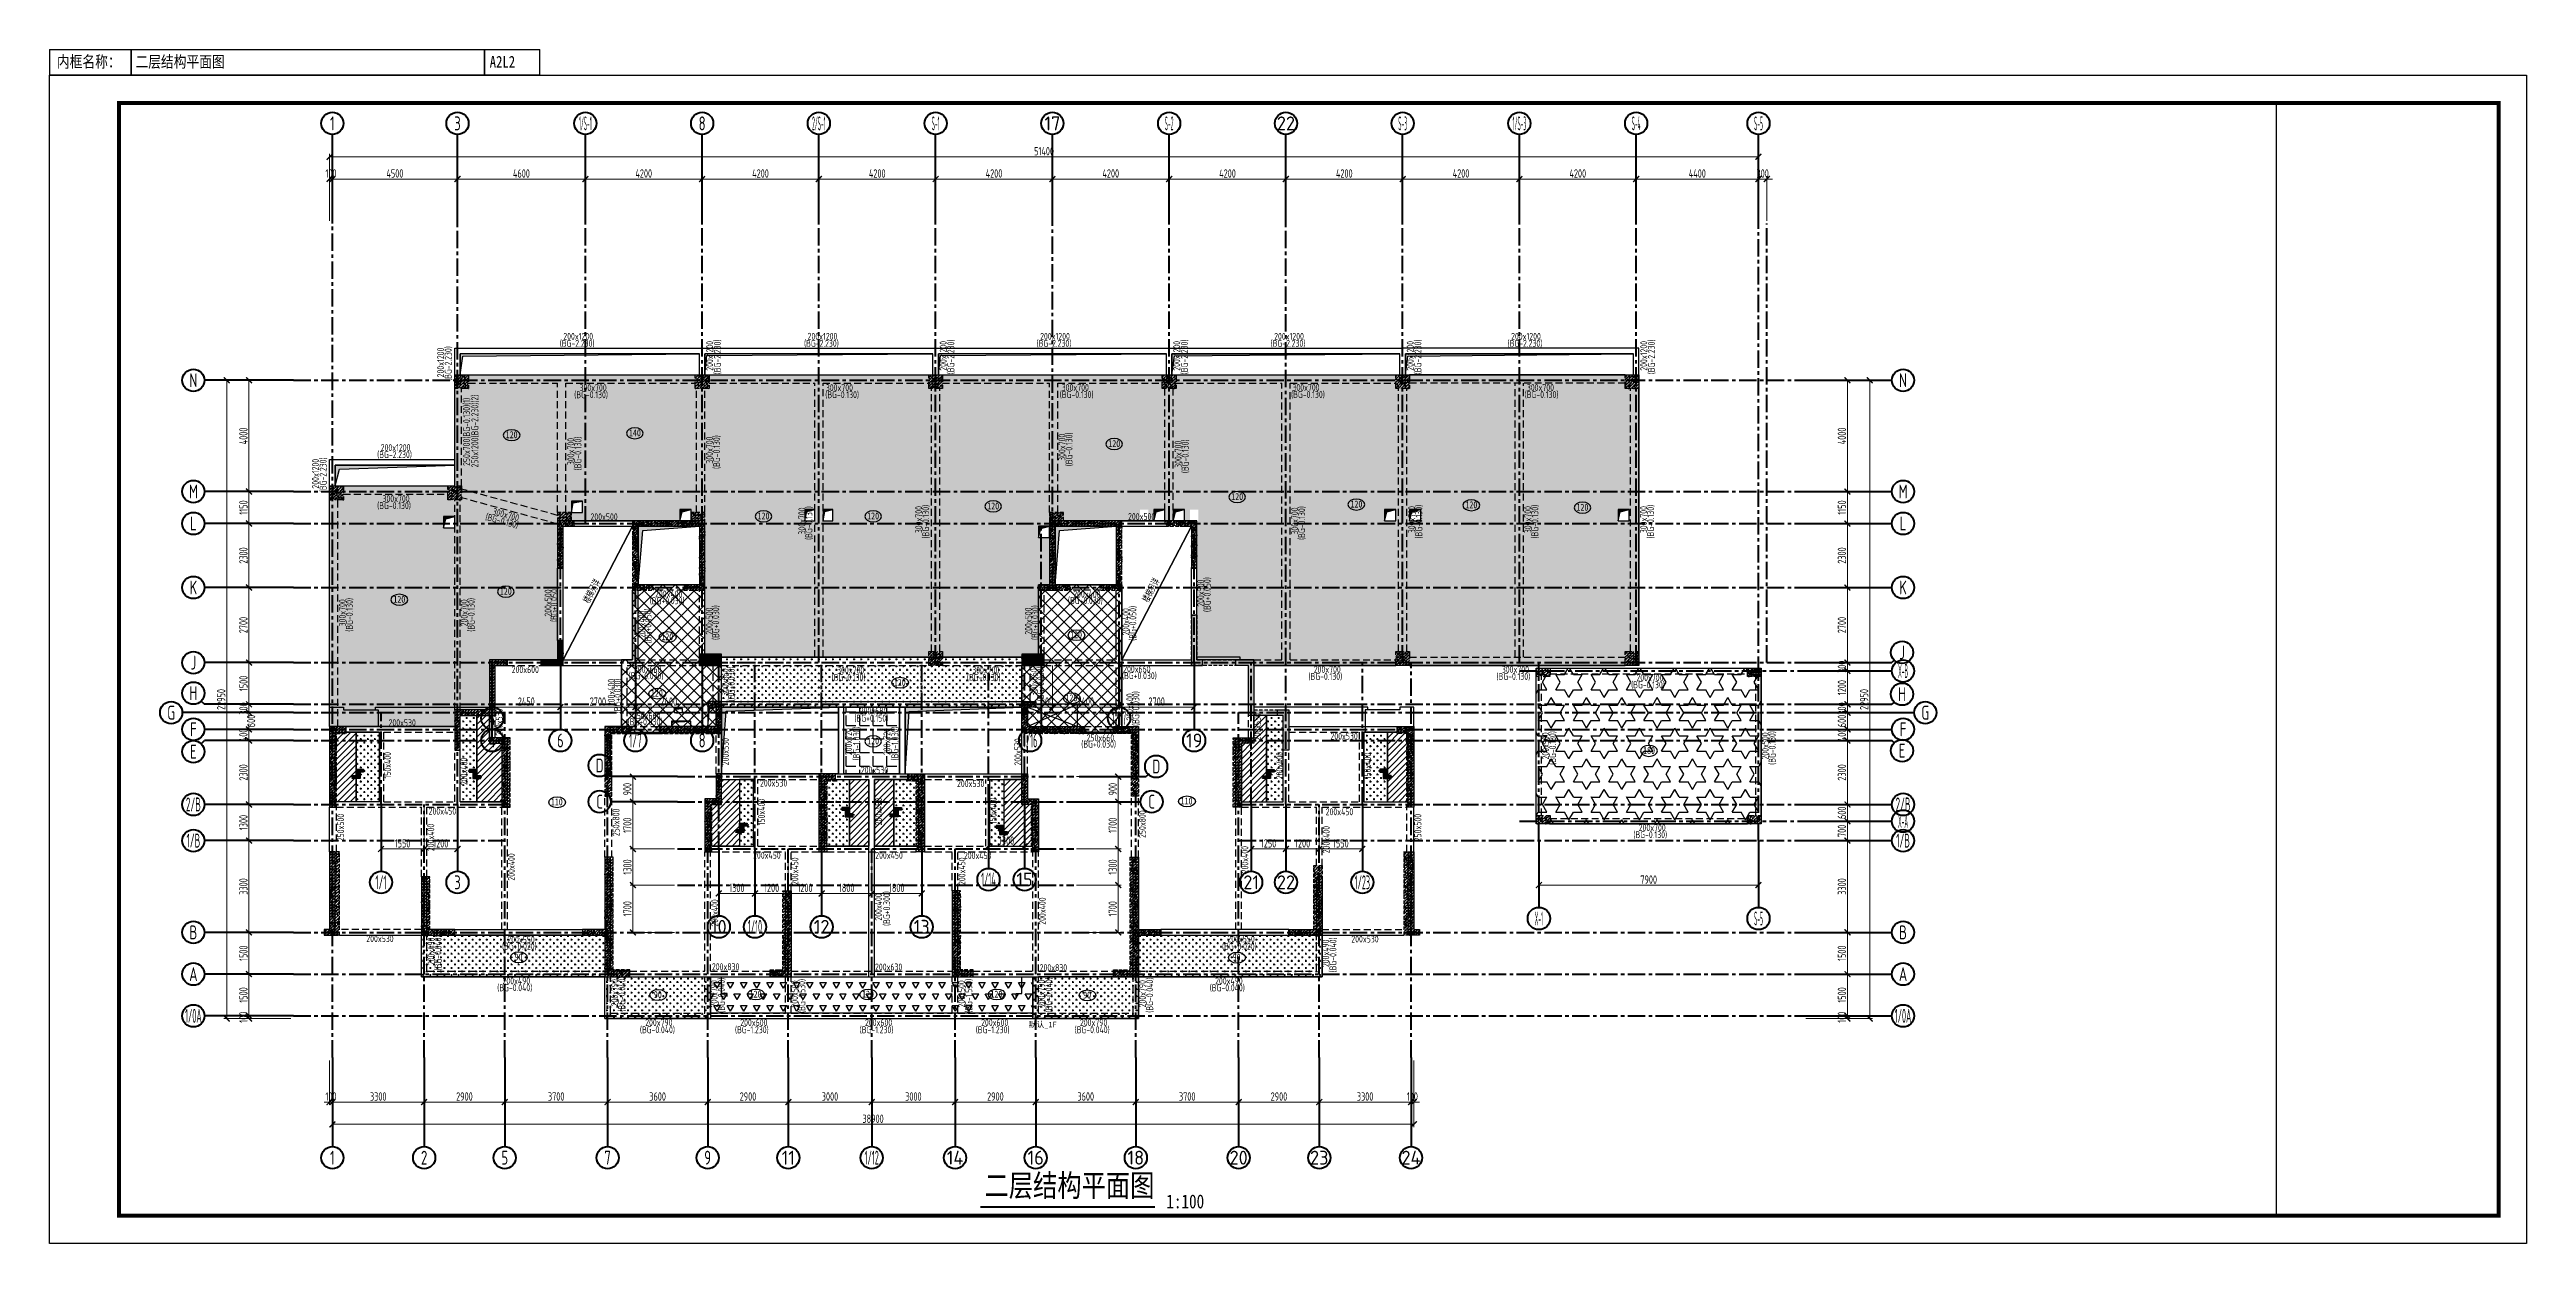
# Model space of a CAD drawing. Extents: x -302153 to 2378000, y -57590 to 1700000.
# Drawn here: x 164665 to 253765, y 552165 to 595089 of the extents above; entities that cross this region are included whole.
import ezdxf
from ezdxf.enums import TextEntityAlignment as Align

# ---------------------------------------------------------------- set-up
doc = ezdxf.new("R2010")
doc.units = 0
doc.header["$LTSCALE"] = 500
doc.header["$MEASUREMENT"] = 0
for name, pattern in [('CENTER', [2, 1.25, -0.25, 0.25, -0.25]), ('DASHED', [0.75, 0.5, -0.25]), ('DASHED2', [0.375, 0.25, -0.125])]:
    doc.linetypes.add(name, pattern=pattern)
doc.layers.get('0').update_dxf_attribs({"linetype": 'CONTINUOUS'})
doc.layers.get('Defpoints').update_dxf_attribs({"color": 2, "linetype": 'CONTINUOUS'})
for name, color, linetype, lineweight in [('AD-AXIS-AXIS-2F-100', 1, 'CENTER', 50), ('AD-AXIS-CRCL-2F-100', 3, 'CONTINUOUS', 50), ('AD-AXIS-DIMS-2F-100', 3, 'CONTINUOUS', 0), ('AD-DIMS-MAIN-2F-100', 60, 'CONTINUOUS', 0)]:
    doc.layers.add(name, color=color, linetype=linetype, lineweight=lineweight)
for name, color, linetype in [('C-XREF-INT', 7, 'CONTINUOUS'), ('S_BEAM', 4, 'DASHED'), ('S_BEAM_TEXT_VERT', 41, 'CONTINUOUS'), ('S_COLU', 2, 'CONTINUOUS'), ('S_COLU_BELW_DASH', 40, 'DASHED'), ('S_COLU_BELW_HACH', 254, 'DASHED'), ('S_COLU_HACH', 15, 'CONTINUOUS'), ('S_FLOR_THIK', 7, 'CONTINUOUS'), ('S_HOLE', 201, 'CONTINUOUS'), ('S_HOLE_HACH', 254, 'CONTINUOUS'), ('S_PLAN_HACH', 9, 'CONTINUOUS'), ('S_PLAN_MIDL', 255, 'CONTINUOUS'), ('S_PLAN_TOPC', 7, 'CONTINUOUS'), ('S_STAR_TEXT', 51, 'CONTINUOUS'), ('S_WALL', 2, 'CONTINUOUS'), ('S_WALL_BELW_DASH', 40, 'DASHED2'), ('S_WALL_BELW_HACH', 254, 'DASHED'), ('S_WALL_HACH', 30, 'CONTINUOUS')]:
    doc.layers.add(name, color=color, linetype=linetype)
doc.layers.add('C-XREF-SLCT', color=7, linetype='CONTINUOUS', plot=False)
doc.layers.add('内框', color=8, linetype='CONTINUOUS', plot=False)
doc.styles.add('Acs', font='Stfangso_1.ttf', dxfattribs={"width": 0.7})
doc.styles.add('TH-STYLE1', font='Stfangso_1.ttf', dxfattribs={"width": 0.7})
doc.styles.add('TH-STYLE2', font='', dxfattribs={"width": 0.8})
doc.styles.add('TH-STYLE3', font='tssdeng.shx', dxfattribs={"width": 0.7, "bigfont": 'tssdchn.shx'})
doc.styles.add('黑体', font='simhei.ttf')
doc.styles.get('TH-STYLE2').set_extended_font_data('STXihei')
doc.dimstyles.new('TH-DIM100', dxfattribs={"dimscale": 100, "dimtxt": 3, "dimasz": 2, "dimexe": 1, "dimexo": 1, "dimgap": 0.5, "dimtad": 1, "dimdec": 0, "dimdsep": 46, "dimtxsty": 'TH-STYLE3', "dimblk1": 'ARCHTICK', "dimblk2": 'ARCHTICK', "dimsah": 1, "dimcen": -1, "dimclrd": 256, "dimclre": 256, "dimclrt": 256, "dimazin": 0, "dimtfac": 1, "dimtdec": 0, "dimtix": 1, "dimtmove": 2, "dimatfit": 0, "dimldrblk": 'ARCHTICK', "dimfxl": 2, "dimtolj": 1, "dimtzin": 0, "dimlwd": -1, "dimlwe": -1, "dimarcsym": 0})
pattern_1 = [(0, (-461874.05, -167035.04), (127, 127), [63.5, -190.5]), (90, (-461842.3, -167066.79), (-127, 127), [63.5, -190.5])]
pattern_2 = [(0, (-448500.37, -395156.38), (127, 127), [63.5, -190.5]), (90, (-448468.62, -395188.13), (-127, 127), [63.5, -190.5])]
pattern_3 = [(45, (-448500.37, -395156.38), (-112.253202, 112.253202), [])]
pattern_4 = [(0, (-516067.53, -395156.38), (127, 127), [63.5, -190.5]), (90, (-516035.78, -395188.13), (-127, 127), [63.5, -190.5])]
pattern_5 = [(45, (-516067.53, -395156.38), (-112.253202, 112.253202), [])]
pattern_6 = [(45, (-461874.05, -167035.04), (-112.253202, 112.253202), [])]
pattern_7 = [(0, (-461874.05, -167035.04), (127, 127), [63.5, -190.5]), (90, (-461842.3, -167066.79), (-127, 127), [63.5, -190.5])]
pattern_8 = [(0, (-461874.05, -167035.04), (0, 549.926), [317.5, -317.5]), (60, (-461874.05, -167035.04), (-476.2499, 274.963), [317.5, -317.5]), (120, (-461715.3, -166760.07), (-476.2499, -274.963), [317.5, -317.5])]
pattern_9 = [(45, (174840.05, 561848.63), (-53.03301, 53.03301), []), (50, (174840.05, 561848.63), (215.17805, -18.82564), [22.5, -247.5]), (355, (174840.05, 561848.63), (-41.6254, 225.6576), [18, -198]), (100.4514, (174857.98, 561847.06), (173.5528, 206.8319), [19.12206, -210.3426]), (46.1842, (174840.05, 561908.63), (320.1723, -49.6557), [33.75, -371.25]), (96.6356, (174866.73, 561904.5), (280.3988, 292.2354), [28.683, -315.5139]), (351.1842, (174840.05, 561908.63), (280.3986, 292.2356), [27, -297]), (21, (174870.05, 561893.63), (179.0721, -120.78567), [22.5, -247.5]), (326, (174870.05, 561893.63), (72.9946, 217.545), [18, -198]), (71.4514, (174884.97, 561883.56), (252.0668, 96.75915), [19.12206, -210.3426]), (37.5, (174840.05, 561848.63), (3.64796, 99.86816), [0, -195.6, 0, -201, 0, -198.75]), (7.5, (174840.05, 561848.63), (78.92086, 118.32351), [0, -114.6, 0, -191.1, 0, -75.75]), (327.5, (174773.15, 561848.63), (160.14673, -6.76646), [0, -75, 0, -234, 0, -310.5]), (317.5, (174743.15, 561848.63), (174.95585, 30.0315), [0, -97.5, 0, -155.4, 0, -220.5])]

msp = doc.modelspace()

# ---------------------------------------------------------------- texts
at = {"layer": 'Defpoints', "insert": (200390.0507, 559898.6284), "char_height": 200, "attachment_point": 8, "style": '黑体'}
msp.add_mtext('默认_1F', dxfattribs=at)
at = {"layer": 'S_BEAM_TEXT_VERT', "style": 'TH-STYLE3', "width": 0.7}
for s, p in [('(BG-2.230)', (183019.3675, 584402.0574)), ('200x1200', (183147.1175, 584655.0839)), ('(BG-2.230)', (191806.5195, 584402.0574)), ('200x1200', (191934.2695, 584655.0839)), ('(BG-2.230)', (200171.017, 584402.0574)), ('200x1200', (200298.767, 584655.0839)), ('(BG-2.230)', (208589.2438, 584402.0574)), ('200x1200', (208716.9938, 584655.0839)), ('(BG-2.230)', (217112.8891, 584402.0574)), ('200x1200', (217240.6391, 584655.0839)), ('(BG-0.130)', (183538.4628, 582554.7825)), ('300x700', (183730.0878, 582807.809)), ('(BG-0.130)', (192569.3262, 582555.5976)), ('300x700', (192589.894, 582808.6241)), ('(BG-0.130)', (201005.0777, 582561.7039)), ('300x700', (201075.0389, 582814.7304)), ('(BG-0.130)', (209326.1647, 582564.2596)), ('300x700', (209373.7689, 582817.2861)), ('(BG-0.130)', (217729.0933, 582561.6826)), ('300x700', (217807.2557, 582814.7092)), ('(BG-2.230)', (176450.288, 580402.0574)), ('200x1200', (176578.038, 580655.084)), ('(BG-0.130)', (176450.288, 578568.4336)), ('300x700', (176641.913, 578821.4601)), ('200x500', (184124.7991, 578164.0892)), ('200x500', (203461.2726, 578174.4405)), ('200x400', (186448.3651, 575391.8473)), ('200x400', (201489.881, 575384.2485)), ('(BG+0.030)', (186256.7401, 575148.4585)), ('(BG+0.030)', (201298.256, 575156.0025)), ('200x600', (181290.2409, 572673.2231)), ('200x660', (185690.1509, 572684.9796)), ('200x660', (203287.3603, 572691.3953)), ('200x700', (210141.9129, 572679.3187)), ('300x700', (216906.4146, 572679.3187)), ('(BG+0.030)', (185498.5259, 572451.0297)), ('(BG-0.130)', (192803.635, 572393.6418)), ('300x700', (192995.26, 572653.8743)), ('(BG-0.130)', (197664.6057, 572393.6418)), ('300x700', (197856.2307, 572653.8743)), ('(BG+0.030)', (203244.3373, 572452.962)), ('(BG-0.130)', (209950.2879, 572426.2922)), ('(BG-0.130)', (216714.7896, 572426.2922)), ('(BG-0.130)', (221557.8669, 572127.0111)), ('200x700', (221749.4919, 572380.0377)), ('250x660', (185649.5168, 571017.9758)), ('(BG+0.150)', (193618.0859, 570925.9239)), ('200x680', (193809.7109, 571186.2456)), ('200x530', (176859.7109, 570763.665)), ('(BG+0.030)', (185457.8918, 570791.3908)), ('(BG+0.030)', (201777.068, 569991.5922)), ('250x660', (201968.693, 570220.8971)), ('200x530', (210742.9257, 570280.5145)), ('200x530', (190223.1473, 568591.6722)), ('200x530', (193849.3824, 569060.7301)), ('200x530', (197309.2319, 568573.8587)), ('200x450', (178303.0936, 567582.2368)), ('200x450', (210571.1581, 567561.0817)), ('(BG-0.130)', (221638.3688, 566736.7274)), ('200x700', (221829.9938, 566989.7539)), ('200x450', (189973.4783, 565996.8341)), ('200x450', (194367.7996, 565993.044)), ('200x450', (197558.3567, 565987.1218)), ('200x530', (176060.2387, 562998.7046)), ('200x550', (181133.7914, 562966.5163)), ('200x550', (207034.5988, 562989.2489)), ('200x530', (211492.9257, 562984.5773)), ('(BG+0.020)', (180942.1664, 562728.8861)), ('200x830', (188492.3739, 561989.0072)), ('200x630', (194359.6964, 561979.3388)), ('(BG+0.020)', (206842.9738, 562722.6806)), ('(BG-0.040)', (180768.6163, 561234.405)), ('200x490', (180960.2413, 561481.3114)), ('200x830', (200282.4894, 561957.1668)), ('(BG-0.040)', (206401.3006, 561231.9918)), ('200x490', (206592.9256, 561478.8981)), ('(BG-0.040)', (185901.3007, 559723.9647)), ('200x790', (186092.9257, 559982.9805)), ('(BG-1.230)', (189320.6572, 559723.9647)), ('(BG-1.230)', (189320.6572, 559723.9647)), ('200x600', (189512.2822, 559982.9805)), ('200x600', (189512.2822, 559982.9805)), ('(BG-1.230)', (193807.5105, 559723.9647)), ('200x600', (193999.1355, 559982.9805)), ('(BG-1.230)', (197984.1791, 559723.9647)), ('200x600', (198175.8041, 559982.9805)), ('(BG-0.040)', (201539.7801, 559723.9647)), ('200x790', (201731.4051, 559982.9805))]:
    msp.add_text(s, height=250, dxfattribs=at).set_placement(p)
for s, rotation, p in [('200x1200', 90, (178856.193, 583303.2885)), ('(BG-2.230)', 90, (179131.1135, 583175.5385)), ('200x1200', 90, (188537.8283, 583542.4089)), ('(BG-2.230)', 90, (188812.7488, 583414.6589)), ('200x1200', 90, (196937.8283, 583542.4089)), ('(BG-2.230)', 90, (197212.7488, 583414.6589)), ('200x1200', 90, (205337.8283, 583542.4089)), ('(BG-2.230)', 90, (205612.7488, 583414.6589)), ('200x1200', 90, (213737.8283, 583542.4192)), ('(BG-2.230)', 90, (214012.7488, 583414.6692)), ('200x1200', 90, (222137.8283, 583542.4089)), ('(BG-2.230)', 90, (222412.7488, 583414.6589)), ('250x700(BG-0.130)(1)', 90, (179791.3091, 580119.6366)), ('250x1200(BG-2.230)(2)', 90, (180089.6286, 580062.6795)), ('300x700', 90, (183542.5356, 580150.4912)), ('(BG-0.130)', 90, (183795.5621, 579958.8662)), ('300x700', 90, (188531.6172, 580200.4912)), ('(BG-0.130)', 90, (188784.6437, 580008.8662)), ('300x700', 90, (201209.976, 580300.4912)), ('(BG-0.130)', 90, (201463.0025, 580108.8662)), ('200x1200', 90, (174356.1923, 579303.2885)), ('(BG-2.230)', 90, (174631.1128, 579175.5385)), ('300x700', 90, (205387.2774, 580050.4912)), ('(BG-0.130)', 90, (205641.0053, 579858.8662)), ('(BG-0.130)', 344.678489925, (180322.7931, 578183.4773)), ('300x700', 344.678489925, (180577.394, 578376.8835)), ('300x700', 90, (191853.6908, 577650.4912)), ('(BG-0.130)', 90, (192106.7173, 577458.8662)), ('300x700', 90, (196054.9233, 577700.4912)), ('(BG-0.130)', 90, (196307.9498, 577508.8662)), ('300x700', 90, (209579.3386, 577650.4912)), ('(BG-0.130)', 90, (209832.3651, 577458.8662)), ('300x700', 90, (213791.588, 577700.4911)), ('(BG-0.130)', 90, (214044.6145, 577508.8661)), ('300x700', 90, (217967.8434, 577700.4912)), ('(BG-0.130)', 90, (218220.8699, 577508.8662)), ('300x700', 90, (222129.7201, 577700.4912)), ('(BG-0.130)', 90, (222382.7466, 577508.8662)), ('200x500', 90, (206201.0205, 575056.3641)), ('(BG+0.050)', 90, (206433.5133, 574864.7391)), ('300x700', 90, (175323.4927, 574350.4912)), ('(BG-0.130)', 90, (175576.5192, 574158.8662)), ('200x700', 90, (179706.565, 574350.4912)), ('(BG-0.130)', 90, (179959.5915, 574158.8662)), ('200x500', 90, (182723.0366, 574701.5039)), ('(BG+0.050)', 90, (182940.0507, 574509.8789)), ('200x400', 90, (186101.373, 573934.5777)), ('(BG+0.050)', 90, (186318.6254, 573742.9527)), ('200x500', 90, (188519.8703, 574051.5039)), ('(BG+0.030)', 90, (188754.4637, 573859.8789)), ('200x500', 90, (199998.7683, 574051.5039)), ('(BG+0.030)', 90, (200240.0507, 573859.8789)), ('200x400', 90, (203508.0306, 574023.4696)), ('(BG+0.050)', 90, (203757.1789, 573831.8446)), ('200x400', 90, (184997.16, 571481.5588)), ('(BG+0.030)', 90, (185222.0698, 571222.9801)), ('300x660', 90, (189091.9753, 571851.5039)), ('(BG+0.030)', 90, (189316.4084, 571659.8789)), ('300x660', 90, (200198.0551, 571851.5039)), ('(BG+0.030)', 90, (200441.2444, 571659.8789)), ('200x530', 90, (180962.2562, 570414.609)), ('200x400', 90, (203651.534, 570962.4179)), ('(BG+0.030)', 90, (203865.7324, 570770.7929)), ('200x720', 90, (193529.9708, 569721.3202)), ('(BG-1.030)', 90, (193817.8778, 569529.6952)), ('200x720', 90, (194912.3034, 569721.3202)), ('(BG-1.030)', 90, (195200.2103, 569529.6952)), ('200x530', 90, (208240.013, 570248.9802)), ('200x500', 90, (218604.1417, 569563.9429)), ('(BG-0.130)', 90, (218857.1682, 569372.3179)), ('200x500', 90, (226504.1417, 569563.9429)), ('(BG-0.130)', 90, (226757.1682, 569372.3179)), ('150x400', 90, (176948.2226, 568880.3074)), ('200x400', 90, (179698.895, 568645.9465)), ('200x530', 90, (189102.845, 569356.413)), ('200x530', 90, (199624.0959, 569345.1957)), ('200x400', 90, (209040.0507, 568851.5033)), ('150x400', 90, (212204.0041, 568851.5033)), ('250x800', 90, (185169.0609, 566807.5465)), ('150x400', 90, (190400.0658, 567196.2738)), ('200x450', 90, (194615.1808, 567196.2967)), ('200x450', 90, (194615.1808, 567196.2967)), ('150x400', 90, (198734.4873, 567244.6851)), ('250x500', 90, (175261.7929, 566625.0612)), ('200x400', 90, (178504.0354, 566270.9464)), ('250x800', 90, (204100.0329, 566744.3888)), ('200x400', 90, (210713.9619, 566192.6359)), ('250x500', 90, (214011.9823, 566622.6498)), ('200x400', 90, (181401.9262, 565209.5525)), ('200x450', 90, (191600.4297, 565052.4405)), ('200x450', 90, (197611.8404, 565052.439)), ('200x400', 90, (207787.9761, 565471.5978)), ('200x400', 90, (188719.5151, 563556.1905)), ('200x400', 90, (194607.7344, 563770.9083)), ('(BG+0.300)', 90, (194904.32, 563579.2833)), ('200x400', 90, (200501.7508, 563622.9833)), ('200x490', 90, (178519.097, 562170.9467)), ('(BG-0.040)', 90, (178766.2011, 561979.3217)), ('200x490', 90, (210697.3377, 562099.6036)), ('(BG-0.040)', 90, (210956.68, 561907.9786)), ('200x790', 90, (185116.6531, 560686.9241)), ('(BG-0.040)', 90, (185376.6438, 560495.2991)), ('200x790', 90, (188698.4075, 560648.62)), ('(BG-0.040)', 90, (188958.3981, 560456.995)), ('200x500', 90, (191596.3358, 560644.1964)), ('(BG-1.530)', 90, (191856.3264, 560452.5714)), ('200x500', 90, (197596.3358, 560649.5413)), ('(BG-1.530)', 90, (197856.3264, 560457.9163)), ('200x790', 90, (200482.6738, 560665.1401)), ('(BG-0.040)', 90, (200742.6644, 560473.5151)), ('200x790', 90, (204105.4056, 560651.5039)), ('(BG-0.040)', 90, (204365.3962, 560459.8789))]:
    msp.add_text(s, height=250, rotation=rotation, dxfattribs=at).set_placement(p)
at = {"layer": 'S_PLAN_TOPC', "style": 'TH-STYLE2', "width": 0.8}
for s, height, p in [('二层结构平面图', 800, (198298.15, 553610.3065)), ('1:100', 500, (204839.0955, 553276.7316))]:
    msp.add_text(s, height=height, dxfattribs=at).set_placement(p, align=Align.BOTTOM_LEFT)
at = {"layer": 'S_STAR_TEXT', "style": 'TH-STYLE3', "width": 0.7}
for p in [(184297.6673, 575551.6536), (204416.1411, 575587.1234)]:
    msp.add_text('楼梯另详', height=250, rotation=62.487997484, dxfattribs=at).set_placement(p, align=Align.CENTER)

# ---------------------------------------------------------------- blocks, each defined once
blk = doc.blocks.new('B-th')
at = {"layer": 'S_FLOR_THIK', "color": 7, "extrusion": (0, 0, -1)}
blk.add_ellipse((86, 189), major_axis=(-302, 0), ratio=0.653433, dxfattribs=at)
at = {"style": 'TH-STYLE1', "width": 0.7, "flags": 8}
blk.add_attdef('BTH', text='', height=250, dxfattribs=at).set_placement((87, 80), align=Align.CENTER)
blk = doc.blocks.new('gfefdwe')
at = {"layer": 'S_PLAN_HACH'}
h = blk.add_hatch(color=256, dxfattribs=at)
h.dxf.hatch_style = 1
h.paths.add_polyline_path([(287, 0), (287, 24), (243, 38), (331, 62), (287, 76), (287, 100), (150, 100), (150, 330), (-125, 330), (-125, 306), (-81, 292), (-169, 268), (-125, 254), (-125, 230), (0, 230), (0, 0)])
blk.add_lwpolyline([(287, 0), (287, 24), (243, 38), (331, 62), (287, 76), (287, 100), (150, 100), (150, 330), (-125, 330), (-125, 306), (-81, 292), (-169, 268), (-125, 254), (-125, 230), (0, 230), (0, 0)], close=True, dxfattribs=at)
blk = doc.blocks.new('_ArchTick')
at = {"color": 0, "const_width": 0.25}
blk.add_lwpolyline([(-0.53, -0.53), (0.53, 0.53)], dxfattribs=at)
blk = doc.blocks.new('*D61')
at = {"layer": 'AD-DIMS-MAIN-2F-100', "transparency": 16777216}
for p, q in [((53000, 21350), (55400, 21350)), ((55300, -1600), (55300, 21350)), ((53000, -1600), (55400, -1600))]:
    blk.add_line(p, q, dxfattribs=at)
at = {"layer": 'Defpoints', "color": 0, "transparency": 16777216}
for p in [(52900, 21350), (55300, 21350), (52900, -1600)]:
    blk.add_point(p, dxfattribs=at)
at = {"layer": 'AD-DIMS-MAIN-2F-100', "transparency": 16777216, "xscale": 200, "yscale": 200, "zscale": 200}
for p, rotation in [((55300, 21350), 90), ((55300, -1600), 270)]:
    blk.add_blockref('_ArchTick', p, dxfattribs=dict(at, rotation=rotation))
at = {"layer": 'AD-DIMS-MAIN-2F-100', "transparency": 16777216, "insert": (55100, 9875), "char_height": 300, "attachment_point": 5, "rotation": 90, "style": 'TH-STYLE3'}
blk.add_mtext('\\A1;22950', dxfattribs=at)
blk = doc.blocks.new('*D62')
at = {"layer": 'AD-AXIS-DIMS-2F-100', "transparency": 16777216}
for p, q in [((53000, -1500), (54600, -1500)), ((53000, -1600), (54600, -1600)), ((54500, -1600), (54500, -1500))]:
    blk.add_line(p, q, dxfattribs=at)
at = {"layer": 'Defpoints', "color": 0, "transparency": 16777216}
for p in [(52900, -1500), (52900, -1600), (54500, -1500)]:
    blk.add_point(p, dxfattribs=at)
at = {"layer": 'AD-AXIS-DIMS-2F-100', "transparency": 16777216, "xscale": 200, "yscale": 200, "zscale": 200}
for p, rotation in [((54500, -1500), 90), ((54500, -1600), 270)]:
    blk.add_blockref('_ArchTick', p, dxfattribs=dict(at, rotation=rotation))
at = {"layer": 'AD-AXIS-DIMS-2F-100', "transparency": 16777216, "insert": (54300, -1550), "char_height": 300, "attachment_point": 5, "rotation": 90, "style": 'TH-STYLE3'}
blk.add_mtext('\\A1;100', dxfattribs=at)
blk = doc.blocks.new('*D63')
at = {"layer": 'AD-AXIS-DIMS-2F-100', "transparency": 16777216}
for p, q in [((53000, 0), (54600, 0)), ((54500, -1500), (54500, 0)), ((53000, -1500), (54600, -1500))]:
    blk.add_line(p, q, dxfattribs=at)
at = {"layer": 'Defpoints', "color": 0, "transparency": 16777216}
for p in [(52900, 0), (54500, 0), (52900, -1500)]:
    blk.add_point(p, dxfattribs=at)
at = {"layer": 'AD-AXIS-DIMS-2F-100', "transparency": 16777216, "xscale": 200, "yscale": 200, "zscale": 200}
for p, rotation in [((54500, 0), 90), ((54500, -1500), 270)]:
    blk.add_blockref('_ArchTick', p, dxfattribs=dict(at, rotation=rotation))
at = {"layer": 'AD-AXIS-DIMS-2F-100', "transparency": 16777216, "insert": (54300, -750), "char_height": 300, "attachment_point": 5, "rotation": 90, "style": 'TH-STYLE3'}
blk.add_mtext('\\A1;1500', dxfattribs=at)
blk = doc.blocks.new('*D64')
at = {"layer": 'AD-AXIS-DIMS-2F-100', "transparency": 16777216}
for p, q in [((53000, 1500), (54600, 1500)), ((54500, 0), (54500, 1500)), ((53000, 0), (54600, 0))]:
    blk.add_line(p, q, dxfattribs=at)
at = {"layer": 'Defpoints', "color": 0, "transparency": 16777216}
for p in [(52900, 1500), (54500, 1500), (52900, 0)]:
    blk.add_point(p, dxfattribs=at)
at = {"layer": 'AD-AXIS-DIMS-2F-100', "transparency": 16777216, "xscale": 200, "yscale": 200, "zscale": 200}
for p, rotation in [((54500, 1500), 90), ((54500, 0), 270)]:
    blk.add_blockref('_ArchTick', p, dxfattribs=dict(at, rotation=rotation))
at = {"layer": 'AD-AXIS-DIMS-2F-100', "transparency": 16777216, "insert": (54300, 750), "char_height": 300, "attachment_point": 5, "rotation": 90, "style": 'TH-STYLE3'}
blk.add_mtext('\\A1;1500', dxfattribs=at)
blk = doc.blocks.new('*D65')
at = {"layer": 'AD-AXIS-DIMS-2F-100', "transparency": 16777216}
for p, q in [((53000, 4800), (54600, 4800)), ((54500, 1500), (54500, 4800)), ((53000, 1500), (54600, 1500))]:
    blk.add_line(p, q, dxfattribs=at)
at = {"layer": 'Defpoints', "color": 0, "transparency": 16777216}
for p in [(52900, 4800), (54500, 4800), (52900, 1500)]:
    blk.add_point(p, dxfattribs=at)
at = {"layer": 'AD-AXIS-DIMS-2F-100', "transparency": 16777216, "xscale": 200, "yscale": 200, "zscale": 200}
for p, rotation in [((54500, 4800), 90), ((54500, 1500), 270)]:
    blk.add_blockref('_ArchTick', p, dxfattribs=dict(at, rotation=rotation))
at = {"layer": 'AD-AXIS-DIMS-2F-100', "transparency": 16777216, "insert": (54300, 3150), "char_height": 300, "attachment_point": 5, "rotation": 90, "style": 'TH-STYLE3'}
blk.add_mtext('\\A1;3300', dxfattribs=at)
blk = doc.blocks.new('*D66')
at = {"layer": 'AD-AXIS-DIMS-2F-100', "transparency": 16777216}
for p, q in [((53000, 5500), (54600, 5500)), ((54500, 4800), (54500, 5500)), ((53000, 4800), (54600, 4800))]:
    blk.add_line(p, q, dxfattribs=at)
at = {"layer": 'Defpoints', "color": 0, "transparency": 16777216}
for p in [(52900, 5500), (54500, 5500), (52900, 4800)]:
    blk.add_point(p, dxfattribs=at)
at = {"layer": 'AD-AXIS-DIMS-2F-100', "transparency": 16777216, "xscale": 200, "yscale": 200, "zscale": 200}
for p, rotation in [((54500, 5500), 90), ((54500, 4800), 270)]:
    blk.add_blockref('_ArchTick', p, dxfattribs=dict(at, rotation=rotation))
at = {"layer": 'AD-AXIS-DIMS-2F-100', "transparency": 16777216, "insert": (54300, 5150), "char_height": 300, "attachment_point": 5, "rotation": 90, "style": 'TH-STYLE3'}
blk.add_mtext('\\A1;700', dxfattribs=at)
blk = doc.blocks.new('*D67')
at = {"layer": 'AD-AXIS-DIMS-2F-100', "transparency": 16777216}
for p, q in [((53000, 6100), (54600, 6100)), ((53000, 5500), (54600, 5500)), ((54500, 5500), (54500, 6100))]:
    blk.add_line(p, q, dxfattribs=at)
at = {"layer": 'Defpoints', "color": 0, "transparency": 16777216}
for p in [(52900, 6100), (52900, 5500), (54500, 6100)]:
    blk.add_point(p, dxfattribs=at)
at = {"layer": 'AD-AXIS-DIMS-2F-100', "transparency": 16777216, "xscale": 200, "yscale": 200, "zscale": 200}
for p, rotation in [((54500, 6100), 90), ((54500, 5500), 270)]:
    blk.add_blockref('_ArchTick', p, dxfattribs=dict(at, rotation=rotation))
at = {"layer": 'AD-AXIS-DIMS-2F-100', "transparency": 16777216, "insert": (54300, 5800), "char_height": 300, "attachment_point": 5, "rotation": 90, "style": 'TH-STYLE3'}
blk.add_mtext('\\A1;600', dxfattribs=at)
blk = doc.blocks.new('*D68')
at = {"layer": 'AD-AXIS-DIMS-2F-100', "transparency": 16777216}
for p, q in [((53000, 8400), (54600, 8400)), ((54500, 6100), (54500, 8400)), ((53000, 6100), (54600, 6100))]:
    blk.add_line(p, q, dxfattribs=at)
at = {"layer": 'Defpoints', "color": 0, "transparency": 16777216}
for p in [(52900, 8400), (54500, 8400), (52900, 6100)]:
    blk.add_point(p, dxfattribs=at)
at = {"layer": 'AD-AXIS-DIMS-2F-100', "transparency": 16777216, "xscale": 200, "yscale": 200, "zscale": 200}
for p, rotation in [((54500, 8400), 90), ((54500, 6100), 270)]:
    blk.add_blockref('_ArchTick', p, dxfattribs=dict(at, rotation=rotation))
at = {"layer": 'AD-AXIS-DIMS-2F-100', "transparency": 16777216, "insert": (54300, 7250), "char_height": 300, "attachment_point": 5, "rotation": 90, "style": 'TH-STYLE3'}
blk.add_mtext('\\A1;2300', dxfattribs=at)
blk = doc.blocks.new('*D69')
at = {"layer": 'AD-AXIS-DIMS-2F-100', "transparency": 16777216}
for p, q in [((54500, 8800), (54500, 9000)), ((53000, 8800), (54600, 8800)), ((53000, 8400), (54600, 8400)), ((54500, 8400), (54500, 8800)), ((54500, 8400), (54500, 8200))]:
    blk.add_line(p, q, dxfattribs=at)
at = {"layer": 'Defpoints', "color": 0, "transparency": 16777216}
for p in [(52900, 8800), (52900, 8400), (54500, 8800)]:
    blk.add_point(p, dxfattribs=at)
at = {"layer": 'AD-AXIS-DIMS-2F-100', "transparency": 16777216, "xscale": 200, "yscale": 200, "zscale": 200}
for p, rotation in [((54500, 8800), 270), ((54500, 8400), 90)]:
    blk.add_blockref('_ArchTick', p, dxfattribs=dict(at, rotation=rotation))
at = {"layer": 'AD-AXIS-DIMS-2F-100', "transparency": 16777216, "insert": (54300, 8600), "char_height": 300, "attachment_point": 5, "rotation": 90, "style": 'TH-STYLE3'}
blk.add_mtext('\\A1;400', dxfattribs=at)
blk = doc.blocks.new('*D70')
at = {"layer": 'AD-AXIS-DIMS-2F-100', "transparency": 16777216}
for p, q in [((53000, 9400), (54600, 9400)), ((54500, 8800), (54500, 9400)), ((53000, 8800), (54600, 8800))]:
    blk.add_line(p, q, dxfattribs=at)
at = {"layer": 'Defpoints', "color": 0, "transparency": 16777216}
for p in [(52900, 9400), (54500, 9400), (52900, 8800)]:
    blk.add_point(p, dxfattribs=at)
at = {"layer": 'AD-AXIS-DIMS-2F-100', "transparency": 16777216, "xscale": 200, "yscale": 200, "zscale": 200}
for p, rotation in [((54500, 9400), 90), ((54500, 8800), 270)]:
    blk.add_blockref('_ArchTick', p, dxfattribs=dict(at, rotation=rotation))
at = {"layer": 'AD-AXIS-DIMS-2F-100', "transparency": 16777216, "insert": (54300, 9100), "char_height": 300, "attachment_point": 5, "rotation": 90, "style": 'TH-STYLE3'}
blk.add_mtext('\\A1;600', dxfattribs=at)
blk = doc.blocks.new('*D71')
at = {"layer": 'AD-AXIS-DIMS-2F-100', "transparency": 16777216}
for p, q in [((54500, 9700), (54500, 9900)), ((53000, 9700), (54600, 9700)), ((53000, 9400), (54600, 9400)), ((54500, 9400), (54500, 9700)), ((54500, 9400), (54500, 9200))]:
    blk.add_line(p, q, dxfattribs=at)
at = {"layer": 'Defpoints', "color": 0, "transparency": 16777216}
for p in [(52900, 9700), (52900, 9400), (54500, 9700)]:
    blk.add_point(p, dxfattribs=at)
at = {"layer": 'AD-AXIS-DIMS-2F-100', "transparency": 16777216, "xscale": 200, "yscale": 200, "zscale": 200}
for p, rotation in [((54500, 9700), 270), ((54500, 9400), 90)]:
    blk.add_blockref('_ArchTick', p, dxfattribs=dict(at, rotation=rotation))
at = {"layer": 'AD-AXIS-DIMS-2F-100', "transparency": 16777216, "insert": (54300, 9550), "char_height": 300, "attachment_point": 5, "rotation": 90, "style": 'TH-STYLE3'}
blk.add_mtext('\\A1;300', dxfattribs=at)
blk = doc.blocks.new('*D72')
at = {"layer": 'AD-AXIS-DIMS-2F-100', "transparency": 16777216}
for p, q in [((53000, 10900), (54600, 10900)), ((54500, 9700), (54500, 10900)), ((53000, 9700), (54600, 9700))]:
    blk.add_line(p, q, dxfattribs=at)
at = {"layer": 'Defpoints', "color": 0, "transparency": 16777216}
for p in [(52900, 10900), (54500, 10900), (52900, 9700)]:
    blk.add_point(p, dxfattribs=at)
at = {"layer": 'AD-AXIS-DIMS-2F-100', "transparency": 16777216, "xscale": 200, "yscale": 200, "zscale": 200}
for p, rotation in [((54500, 10900), 90), ((54500, 9700), 270)]:
    blk.add_blockref('_ArchTick', p, dxfattribs=dict(at, rotation=rotation))
at = {"layer": 'AD-AXIS-DIMS-2F-100', "transparency": 16777216, "insert": (54300, 10300), "char_height": 300, "attachment_point": 5, "rotation": 90, "style": 'TH-STYLE3'}
blk.add_mtext('\\A1;1200', dxfattribs=at)
blk = doc.blocks.new('*D73')
at = {"layer": 'AD-AXIS-DIMS-2F-100', "transparency": 16777216}
for p, q in [((53000, 11200), (54600, 11200)), ((53000, 10900), (54600, 10900)), ((54500, 11200), (54500, 11400)), ((54500, 10900), (54500, 11200)), ((54500, 10900), (54500, 10700))]:
    blk.add_line(p, q, dxfattribs=at)
at = {"layer": 'Defpoints', "color": 0, "transparency": 16777216}
for p in [(52900, 11200), (52900, 10900), (54500, 11200)]:
    blk.add_point(p, dxfattribs=at)
at = {"layer": 'AD-AXIS-DIMS-2F-100', "transparency": 16777216, "xscale": 200, "yscale": 200, "zscale": 200}
for p, rotation in [((54500, 11200), 270), ((54500, 10900), 90)]:
    blk.add_blockref('_ArchTick', p, dxfattribs=dict(at, rotation=rotation))
at = {"layer": 'AD-AXIS-DIMS-2F-100', "transparency": 16777216, "insert": (54300, 11050), "char_height": 300, "attachment_point": 5, "rotation": 90, "style": 'TH-STYLE3'}
blk.add_mtext('\\A1;300', dxfattribs=at)
blk = doc.blocks.new('*D74')
at = {"layer": 'AD-AXIS-DIMS-2F-100', "transparency": 16777216}
for p, q in [((53000, 13900), (54600, 13900)), ((54500, 11200), (54500, 13900)), ((53000, 11200), (54600, 11200))]:
    blk.add_line(p, q, dxfattribs=at)
at = {"layer": 'Defpoints', "color": 0, "transparency": 16777216}
for p in [(52900, 13900), (54500, 13900), (52900, 11200)]:
    blk.add_point(p, dxfattribs=at)
at = {"layer": 'AD-AXIS-DIMS-2F-100', "transparency": 16777216, "xscale": 200, "yscale": 200, "zscale": 200}
for p, rotation in [((54500, 13900), 90), ((54500, 11200), 270)]:
    blk.add_blockref('_ArchTick', p, dxfattribs=dict(at, rotation=rotation))
at = {"layer": 'AD-AXIS-DIMS-2F-100', "transparency": 16777216, "insert": (54300, 12550), "char_height": 300, "attachment_point": 5, "rotation": 90, "style": 'TH-STYLE3'}
blk.add_mtext('\\A1;2700', dxfattribs=at)
blk = doc.blocks.new('*D75')
at = {"layer": 'AD-AXIS-DIMS-2F-100', "transparency": 16777216}
for p, q in [((53000, 16200), (54600, 16200)), ((54500, 13900), (54500, 16200)), ((53000, 13900), (54600, 13900))]:
    blk.add_line(p, q, dxfattribs=at)
at = {"layer": 'Defpoints', "color": 0, "transparency": 16777216}
for p in [(52900, 16200), (54500, 16200), (52900, 13900)]:
    blk.add_point(p, dxfattribs=at)
at = {"layer": 'AD-AXIS-DIMS-2F-100', "transparency": 16777216, "xscale": 200, "yscale": 200, "zscale": 200}
for p, rotation in [((54500, 16200), 90), ((54500, 13900), 270)]:
    blk.add_blockref('_ArchTick', p, dxfattribs=dict(at, rotation=rotation))
at = {"layer": 'AD-AXIS-DIMS-2F-100', "transparency": 16777216, "insert": (54300, 15050), "char_height": 300, "attachment_point": 5, "rotation": 90, "style": 'TH-STYLE3'}
blk.add_mtext('\\A1;2300', dxfattribs=at)
blk = doc.blocks.new('*D76')
at = {"layer": 'AD-AXIS-DIMS-2F-100', "transparency": 16777216}
for p, q in [((53000, 17350), (54600, 17350)), ((54500, 16200), (54500, 17350)), ((53000, 16200), (54600, 16200))]:
    blk.add_line(p, q, dxfattribs=at)
at = {"layer": 'Defpoints', "color": 0, "transparency": 16777216}
for p in [(52900, 17350), (54500, 17350), (52900, 16200)]:
    blk.add_point(p, dxfattribs=at)
at = {"layer": 'AD-AXIS-DIMS-2F-100', "transparency": 16777216, "xscale": 200, "yscale": 200, "zscale": 200}
for p, rotation in [((54500, 17350), 90), ((54500, 16200), 270)]:
    blk.add_blockref('_ArchTick', p, dxfattribs=dict(at, rotation=rotation))
at = {"layer": 'AD-AXIS-DIMS-2F-100', "transparency": 16777216, "insert": (54300, 16775), "char_height": 300, "attachment_point": 5, "rotation": 90, "style": 'TH-STYLE3'}
blk.add_mtext('\\A1;1150', dxfattribs=at)
blk = doc.blocks.new('*D77')
at = {"layer": 'AD-AXIS-DIMS-2F-100', "transparency": 16777216}
for p, q in [((53000, 21350), (54600, 21350)), ((54500, 17350), (54500, 21350)), ((53000, 17350), (54600, 17350))]:
    blk.add_line(p, q, dxfattribs=at)
at = {"layer": 'Defpoints', "color": 0, "transparency": 16777216}
for p in [(52900, 21350), (54500, 21350), (52900, 17350)]:
    blk.add_point(p, dxfattribs=at)
at = {"layer": 'AD-AXIS-DIMS-2F-100', "transparency": 16777216, "xscale": 200, "yscale": 200, "zscale": 200}
for p, rotation in [((54500, 21350), 90), ((54500, 17350), 270)]:
    blk.add_blockref('_ArchTick', p, dxfattribs=dict(at, rotation=rotation))
at = {"layer": 'AD-AXIS-DIMS-2F-100', "transparency": 16777216, "insert": (54300, 19350), "char_height": 300, "attachment_point": 5, "rotation": 90, "style": 'TH-STYLE3'}
blk.add_mtext('\\A1;4000', dxfattribs=at)
blk = doc.blocks.new('*D78')
at = {"layer": 'AD-AXIS-DIMS-2F-100', "transparency": 16777216}
for p, q in [((26769, 3200), (28369, 3200)), ((28269, 1500), (28269, 3200)), ((26769, 1500), (28369, 1500))]:
    blk.add_line(p, q, dxfattribs=at)
at = {"layer": 'Defpoints', "color": 0, "transparency": 16777216}
for p in [(26669, 3200), (28269, 3200), (26669, 1500)]:
    blk.add_point(p, dxfattribs=at)
at = {"layer": 'AD-AXIS-DIMS-2F-100', "transparency": 16777216, "xscale": 200, "yscale": 200, "zscale": 200}
for p, rotation in [((28269, 3200), 90), ((28269, 1500), 270)]:
    blk.add_blockref('_ArchTick', p, dxfattribs=dict(at, rotation=rotation))
at = {"layer": 'AD-AXIS-DIMS-2F-100', "transparency": 16777216, "insert": (28069, 2350), "char_height": 300, "attachment_point": 5, "rotation": 90, "style": 'TH-STYLE3'}
blk.add_mtext('\\A1;1700', dxfattribs=at)
blk = doc.blocks.new('*D79')
at = {"layer": 'AD-AXIS-DIMS-2F-100', "transparency": 16777216}
for p, q in [((26769, 4500), (28369, 4500)), ((28269, 3200), (28269, 4500)), ((26769, 3200), (28369, 3200))]:
    blk.add_line(p, q, dxfattribs=at)
at = {"layer": 'Defpoints', "color": 0, "transparency": 16777216}
for p in [(26669, 4500), (28269, 4500), (26669, 3200)]:
    blk.add_point(p, dxfattribs=at)
at = {"layer": 'AD-AXIS-DIMS-2F-100', "transparency": 16777216, "xscale": 200, "yscale": 200, "zscale": 200}
for p, rotation in [((28269, 4500), 90), ((28269, 3200), 270)]:
    blk.add_blockref('_ArchTick', p, dxfattribs=dict(at, rotation=rotation))
at = {"layer": 'AD-AXIS-DIMS-2F-100', "transparency": 16777216, "insert": (28069, 3850), "char_height": 300, "attachment_point": 5, "rotation": 90, "style": 'TH-STYLE3'}
blk.add_mtext('\\A1;1300', dxfattribs=at)
blk = doc.blocks.new('*D80')
at = {"layer": 'AD-AXIS-DIMS-2F-100', "transparency": 16777216}
for p, q in [((26769, 6200), (28369, 6200)), ((28269, 4500), (28269, 6200)), ((26769, 4500), (28369, 4500))]:
    blk.add_line(p, q, dxfattribs=at)
at = {"layer": 'Defpoints', "color": 0, "transparency": 16777216}
for p in [(26669, 6200), (28269, 6200), (26669, 4500)]:
    blk.add_point(p, dxfattribs=at)
at = {"layer": 'AD-AXIS-DIMS-2F-100', "transparency": 16777216, "xscale": 200, "yscale": 200, "zscale": 200}
for p, rotation in [((28269, 6200), 90), ((28269, 4500), 270)]:
    blk.add_blockref('_ArchTick', p, dxfattribs=dict(at, rotation=rotation))
at = {"layer": 'AD-AXIS-DIMS-2F-100', "transparency": 16777216, "insert": (28069, 5350), "char_height": 300, "attachment_point": 5, "rotation": 90, "style": 'TH-STYLE3'}
blk.add_mtext('\\A1;1700', dxfattribs=at)
blk = doc.blocks.new('*D81')
at = {"layer": 'AD-AXIS-DIMS-2F-100', "transparency": 16777216}
for p, q in [((26769, 7100), (28369, 7100)), ((28269, 6200), (28269, 7100)), ((26769, 6200), (28369, 6200))]:
    blk.add_line(p, q, dxfattribs=at)
at = {"layer": 'Defpoints', "color": 0, "transparency": 16777216}
for p in [(26669, 7100), (28269, 7100), (26669, 6200)]:
    blk.add_point(p, dxfattribs=at)
at = {"layer": 'AD-AXIS-DIMS-2F-100', "transparency": 16777216, "xscale": 200, "yscale": 200, "zscale": 200}
for p, rotation in [((28269, 7100), 90), ((28269, 6200), 270)]:
    blk.add_blockref('_ArchTick', p, dxfattribs=dict(at, rotation=rotation))
at = {"layer": 'AD-AXIS-DIMS-2F-100', "transparency": 16777216, "insert": (28069, 6650), "char_height": 300, "attachment_point": 5, "rotation": 90, "style": 'TH-STYLE3'}
blk.add_mtext('\\A1;900', dxfattribs=at)
blk = doc.blocks.new('*D82')
at = {"layer": 'AD-AXIS-DIMS-2F-100', "transparency": 16777216}
for p, q in [((12311, 3200), (10711, 3200)), ((10811, 1500), (10811, 3200)), ((12311, 1500), (10711, 1500))]:
    blk.add_line(p, q, dxfattribs=at)
at = {"layer": 'Defpoints', "color": 0, "transparency": 16777216}
for p in [(10811, 3200), (12411, 3200), (12411, 1500)]:
    blk.add_point(p, dxfattribs=at)
at = {"layer": 'AD-AXIS-DIMS-2F-100', "transparency": 16777216, "xscale": 200, "yscale": 200, "zscale": 200}
for p, rotation in [((10811, 3200), 90), ((10811, 1500), 270)]:
    blk.add_blockref('_ArchTick', p, dxfattribs=dict(at, rotation=rotation))
at = {"layer": 'AD-AXIS-DIMS-2F-100', "transparency": 16777216, "insert": (10611, 2350), "char_height": 300, "attachment_point": 5, "rotation": 90, "style": 'TH-STYLE3'}
blk.add_mtext('\\A1;1700', dxfattribs=at)
blk = doc.blocks.new('*D83')
at = {"layer": 'AD-AXIS-DIMS-2F-100', "transparency": 16777216}
for p, q in [((12311, 4500), (10711, 4500)), ((10811, 3200), (10811, 4500)), ((12311, 3200), (10711, 3200))]:
    blk.add_line(p, q, dxfattribs=at)
at = {"layer": 'Defpoints', "color": 0, "transparency": 16777216}
for p in [(10811, 4500), (12411, 4500), (12411, 3200)]:
    blk.add_point(p, dxfattribs=at)
at = {"layer": 'AD-AXIS-DIMS-2F-100', "transparency": 16777216, "xscale": 200, "yscale": 200, "zscale": 200}
for p, rotation in [((10811, 4500), 90), ((10811, 3200), 270)]:
    blk.add_blockref('_ArchTick', p, dxfattribs=dict(at, rotation=rotation))
at = {"layer": 'AD-AXIS-DIMS-2F-100', "transparency": 16777216, "insert": (10611, 3850), "char_height": 300, "attachment_point": 5, "rotation": 90, "style": 'TH-STYLE3'}
blk.add_mtext('\\A1;1300', dxfattribs=at)
blk = doc.blocks.new('*D84')
at = {"layer": 'AD-AXIS-DIMS-2F-100', "transparency": 16777216}
for p, q in [((12311, 6200), (10711, 6200)), ((10811, 4500), (10811, 6200)), ((12311, 4500), (10711, 4500))]:
    blk.add_line(p, q, dxfattribs=at)
at = {"layer": 'Defpoints', "color": 0, "transparency": 16777216}
for p in [(10811, 6200), (12411, 6200), (12411, 4500)]:
    blk.add_point(p, dxfattribs=at)
at = {"layer": 'AD-AXIS-DIMS-2F-100', "transparency": 16777216, "xscale": 200, "yscale": 200, "zscale": 200}
for p, rotation in [((10811, 6200), 90), ((10811, 4500), 270)]:
    blk.add_blockref('_ArchTick', p, dxfattribs=dict(at, rotation=rotation))
at = {"layer": 'AD-AXIS-DIMS-2F-100', "transparency": 16777216, "insert": (10611, 5350), "char_height": 300, "attachment_point": 5, "rotation": 90, "style": 'TH-STYLE3'}
blk.add_mtext('\\A1;1700', dxfattribs=at)
blk = doc.blocks.new('*D85')
at = {"layer": 'AD-AXIS-DIMS-2F-100', "transparency": 16777216}
for p, q in [((12311, 7100), (10711, 7100)), ((10811, 6200), (10811, 7100)), ((12311, 6200), (10711, 6200))]:
    blk.add_line(p, q, dxfattribs=at)
at = {"layer": 'Defpoints', "color": 0, "transparency": 16777216}
for p in [(10811, 7100), (12411, 7100), (12411, 6200)]:
    blk.add_point(p, dxfattribs=at)
at = {"layer": 'AD-AXIS-DIMS-2F-100', "transparency": 16777216, "xscale": 200, "yscale": 200, "zscale": 200}
for p, rotation in [((10811, 7100), 90), ((10811, 6200), 270)]:
    blk.add_blockref('_ArchTick', p, dxfattribs=dict(at, rotation=rotation))
at = {"layer": 'AD-AXIS-DIMS-2F-100', "transparency": 16777216, "insert": (10611, 6650), "char_height": 300, "attachment_point": 5, "rotation": 90, "style": 'TH-STYLE3'}
blk.add_mtext('\\A1;900', dxfattribs=at)
blk = doc.blocks.new('*D86')
at = {"layer": 'AD-DIMS-MAIN-2F-100', "transparency": 16777216}
for p, q in [((0, -3100), (0, -5500)), ((38900, -3100), (38900, -5500)), ((0, -5400), (38900, -5400))]:
    blk.add_line(p, q, dxfattribs=at)
at = {"layer": 'Defpoints', "color": 0, "transparency": 16777216}
for p in [(0, -3000), (38900, -3000), (38900, -5400)]:
    blk.add_point(p, dxfattribs=at)
at = {"layer": 'AD-DIMS-MAIN-2F-100', "transparency": 16777216, "xscale": 200, "yscale": 200, "zscale": 200, "rotation": 180}
blk.add_blockref('_ArchTick', (0, -5400), dxfattribs=at)
at = {"layer": 'AD-DIMS-MAIN-2F-100', "transparency": 16777216, "xscale": 200, "yscale": 200, "zscale": 200}
blk.add_blockref('_ArchTick', (38900, -5400), dxfattribs=at)
at = {"layer": 'AD-DIMS-MAIN-2F-100', "transparency": 16777216, "insert": (19450, -5200), "char_height": 300, "attachment_point": 5, "style": 'TH-STYLE3'}
blk.add_mtext('\\A1;38900', dxfattribs=at)
blk = doc.blocks.new('*D87')
at = {"layer": 'AD-AXIS-DIMS-2F-100', "transparency": 16777216}
for p, q in [((5750, 11100), (5750, 9500)), ((8200, 11100), (8200, 9500)), ((5750, 9600), (8200, 9600))]:
    blk.add_line(p, q, dxfattribs=at)
at = {"layer": 'Defpoints', "color": 0, "transparency": 16777216}
for p in [(5750, 11200), (8200, 11200), (8200, 9600)]:
    blk.add_point(p, dxfattribs=at)
at = {"layer": 'AD-AXIS-DIMS-2F-100', "transparency": 16777216, "xscale": 200, "yscale": 200, "zscale": 200, "rotation": 180}
blk.add_blockref('_ArchTick', (5750, 9600), dxfattribs=at)
at = {"layer": 'AD-AXIS-DIMS-2F-100', "transparency": 16777216, "xscale": 200, "yscale": 200, "zscale": 200}
blk.add_blockref('_ArchTick', (8200, 9600), dxfattribs=at)
at = {"layer": 'AD-AXIS-DIMS-2F-100', "transparency": 16777216, "insert": (6975, 9800), "char_height": 300, "attachment_point": 5, "style": 'TH-STYLE3'}
blk.add_mtext('\\A1;2450', dxfattribs=at)
blk = doc.blocks.new('*D88')
at = {"layer": 'AD-AXIS-DIMS-2F-100', "transparency": 16777216}
for p, q in [((8200, 11100), (8200, 9500)), ((10900, 11100), (10900, 9500)), ((8200, 9600), (10900, 9600))]:
    blk.add_line(p, q, dxfattribs=at)
at = {"layer": 'Defpoints', "color": 0, "transparency": 16777216}
for p in [(8200, 11200), (10900, 11200), (10900, 9600)]:
    blk.add_point(p, dxfattribs=at)
at = {"layer": 'AD-AXIS-DIMS-2F-100', "transparency": 16777216, "xscale": 200, "yscale": 200, "zscale": 200, "rotation": 180}
blk.add_blockref('_ArchTick', (8200, 9600), dxfattribs=at)
at = {"layer": 'AD-AXIS-DIMS-2F-100', "transparency": 16777216, "xscale": 200, "yscale": 200, "zscale": 200}
blk.add_blockref('_ArchTick', (10900, 9600), dxfattribs=at)
at = {"layer": 'AD-AXIS-DIMS-2F-100', "transparency": 16777216, "insert": (9550, 9800), "char_height": 300, "attachment_point": 5, "style": 'TH-STYLE3'}
blk.add_mtext('\\A1;2700', dxfattribs=at)
blk = doc.blocks.new('*D89')
at = {"layer": 'AD-AXIS-DIMS-2F-100', "transparency": 16777216}
for p, q in [((10900, 11100), (10900, 9500)), ((13300, 11100), (13300, 9500)), ((10900, 9600), (13300, 9600))]:
    blk.add_line(p, q, dxfattribs=at)
at = {"layer": 'Defpoints', "color": 0, "transparency": 16777216}
for p in [(10900, 11200), (13300, 11200), (13300, 9600)]:
    blk.add_point(p, dxfattribs=at)
at = {"layer": 'AD-AXIS-DIMS-2F-100', "transparency": 16777216, "xscale": 200, "yscale": 200, "zscale": 200, "rotation": 180}
blk.add_blockref('_ArchTick', (10900, 9600), dxfattribs=at)
at = {"layer": 'AD-AXIS-DIMS-2F-100', "transparency": 16777216, "xscale": 200, "yscale": 200, "zscale": 200}
blk.add_blockref('_ArchTick', (13300, 9600), dxfattribs=at)
at = {"layer": 'AD-AXIS-DIMS-2F-100', "transparency": 16777216, "insert": (12100, 9800), "char_height": 300, "attachment_point": 5, "style": 'TH-STYLE3'}
blk.add_mtext('\\A1;2400', dxfattribs=at)
blk = doc.blocks.new('*D90')
at = {"layer": 'AD-AXIS-DIMS-2F-100', "transparency": 16777216}
for p, q in [((1750, 6000), (1750, 4400)), ((3300, 6000), (3300, 4400)), ((1750, 4500), (3300, 4500))]:
    blk.add_line(p, q, dxfattribs=at)
at = {"layer": 'Defpoints', "color": 0, "transparency": 16777216}
for p in [(1750, 6100), (3300, 6100), (3300, 4500)]:
    blk.add_point(p, dxfattribs=at)
at = {"layer": 'AD-AXIS-DIMS-2F-100', "transparency": 16777216, "xscale": 200, "yscale": 200, "zscale": 200, "rotation": 180}
blk.add_blockref('_ArchTick', (1750, 4500), dxfattribs=at)
at = {"layer": 'AD-AXIS-DIMS-2F-100', "transparency": 16777216, "xscale": 200, "yscale": 200, "zscale": 200}
blk.add_blockref('_ArchTick', (3300, 4500), dxfattribs=at)
at = {"layer": 'AD-AXIS-DIMS-2F-100', "transparency": 16777216, "insert": (2525, 4700), "char_height": 300, "attachment_point": 5, "style": 'TH-STYLE3'}
blk.add_mtext('\\A1;1550', dxfattribs=at)
blk = doc.blocks.new('*D91')
at = {"layer": 'AD-AXIS-DIMS-2F-100', "transparency": 16777216}
for p, q in [((3300, 6000), (3300, 4400)), ((4500, 6000), (4500, 4400)), ((3300, 4500), (4500, 4500))]:
    blk.add_line(p, q, dxfattribs=at)
at = {"layer": 'Defpoints', "color": 0, "transparency": 16777216}
for p in [(3300, 6100), (4500, 6100), (4500, 4500)]:
    blk.add_point(p, dxfattribs=at)
at = {"layer": 'AD-AXIS-DIMS-2F-100', "transparency": 16777216, "xscale": 200, "yscale": 200, "zscale": 200, "rotation": 180}
blk.add_blockref('_ArchTick', (3300, 4500), dxfattribs=at)
at = {"layer": 'AD-AXIS-DIMS-2F-100', "transparency": 16777216, "xscale": 200, "yscale": 200, "zscale": 200}
blk.add_blockref('_ArchTick', (4500, 4500), dxfattribs=at)
at = {"layer": 'AD-AXIS-DIMS-2F-100', "transparency": 16777216, "insert": (3900, 4700), "char_height": 300, "attachment_point": 5, "style": 'TH-STYLE3'}
blk.add_mtext('\\A1;1200', dxfattribs=at)
blk = doc.blocks.new('*D92')
at = {"layer": 'AD-AXIS-DIMS-2F-100', "transparency": 16777216}
for p, q in [((23600.0001, 6100), (23600.0001, 4500)), ((24900, 6100), (24900, 4500)), ((23600.0001, 4600), (24900, 4600))]:
    blk.add_line(p, q, dxfattribs=at)
at = {"layer": 'Defpoints', "color": 0, "transparency": 16777216}
for p in [(23600.0001, 6200), (24900, 6200), (24900, 4600)]:
    blk.add_point(p, dxfattribs=at)
at = {"layer": 'AD-AXIS-DIMS-2F-100', "transparency": 16777216, "xscale": 200, "yscale": 200, "zscale": 200, "rotation": 180}
blk.add_blockref('_ArchTick', (23600.0001, 4600), dxfattribs=at)
at = {"layer": 'AD-AXIS-DIMS-2F-100', "transparency": 16777216, "xscale": 200, "yscale": 200, "zscale": 200}
blk.add_blockref('_ArchTick', (24900, 4600), dxfattribs=at)
at = {"layer": 'AD-AXIS-DIMS-2F-100', "transparency": 16777216, "insert": (24250.00005, 4800), "char_height": 300, "attachment_point": 5, "style": 'TH-STYLE3'}
blk.add_mtext('\\A1;1300', dxfattribs=at)
blk = doc.blocks.new('*D93')
at = {"layer": 'AD-AXIS-DIMS-2F-100', "transparency": 16777216}
for p, q in [((13900, 4400), (13900, 2800)), ((15200, 4400), (15200, 2800)), ((13900, 2900), (15200, 2900))]:
    blk.add_line(p, q, dxfattribs=at)
at = {"layer": 'Defpoints', "color": 0, "transparency": 16777216}
for p in [(13900, 4500), (15200, 4500), (15200, 2900)]:
    blk.add_point(p, dxfattribs=at)
at = {"layer": 'AD-AXIS-DIMS-2F-100', "transparency": 16777216, "xscale": 200, "yscale": 200, "zscale": 200, "rotation": 180}
blk.add_blockref('_ArchTick', (13900, 2900), dxfattribs=at)
at = {"layer": 'AD-AXIS-DIMS-2F-100', "transparency": 16777216, "xscale": 200, "yscale": 200, "zscale": 200}
blk.add_blockref('_ArchTick', (15200, 2900), dxfattribs=at)
at = {"layer": 'AD-AXIS-DIMS-2F-100', "transparency": 16777216, "insert": (14550, 3100), "char_height": 300, "attachment_point": 5, "style": 'TH-STYLE3'}
blk.add_mtext('\\A1;1300', dxfattribs=at)
blk = doc.blocks.new('*D94')
at = {"layer": 'AD-AXIS-DIMS-2F-100', "transparency": 16777216}
for p, q in [((15200, 4400), (15200, 2800)), ((16400, 4400), (16400, 2800)), ((15200, 2900), (16400, 2900))]:
    blk.add_line(p, q, dxfattribs=at)
at = {"layer": 'Defpoints', "color": 0, "transparency": 16777216}
for p in [(15200, 4500), (16400, 4500), (16400, 2900)]:
    blk.add_point(p, dxfattribs=at)
at = {"layer": 'AD-AXIS-DIMS-2F-100', "transparency": 16777216, "xscale": 200, "yscale": 200, "zscale": 200, "rotation": 180}
blk.add_blockref('_ArchTick', (15200, 2900), dxfattribs=at)
at = {"layer": 'AD-AXIS-DIMS-2F-100', "transparency": 16777216, "xscale": 200, "yscale": 200, "zscale": 200}
blk.add_blockref('_ArchTick', (16400, 2900), dxfattribs=at)
at = {"layer": 'AD-AXIS-DIMS-2F-100', "transparency": 16777216, "insert": (15800, 3100), "char_height": 300, "attachment_point": 5, "style": 'TH-STYLE3'}
blk.add_mtext('\\A1;1200', dxfattribs=at)
blk = doc.blocks.new('*D95')
at = {"layer": 'AD-AXIS-DIMS-2F-100', "transparency": 16777216}
for p, q in [((16400, 4400), (16400, 2800)), ((17600, 4400), (17600, 2800)), ((16400, 2900), (17600, 2900))]:
    blk.add_line(p, q, dxfattribs=at)
at = {"layer": 'Defpoints', "color": 0, "transparency": 16777216}
for p in [(16400, 4500), (17600, 4500), (17600, 2900)]:
    blk.add_point(p, dxfattribs=at)
at = {"layer": 'AD-AXIS-DIMS-2F-100', "transparency": 16777216, "xscale": 200, "yscale": 200, "zscale": 200, "rotation": 180}
blk.add_blockref('_ArchTick', (16400, 2900), dxfattribs=at)
at = {"layer": 'AD-AXIS-DIMS-2F-100', "transparency": 16777216, "xscale": 200, "yscale": 200, "zscale": 200}
blk.add_blockref('_ArchTick', (17600, 2900), dxfattribs=at)
at = {"layer": 'AD-AXIS-DIMS-2F-100', "transparency": 16777216, "insert": (17000, 3100), "char_height": 300, "attachment_point": 5, "style": 'TH-STYLE3'}
blk.add_mtext('\\A1;1200', dxfattribs=at)
blk = doc.blocks.new('*D96')
at = {"layer": 'AD-AXIS-DIMS-2F-100', "transparency": 16777216}
for p, q in [((17600, 4400), (17600, 2800)), ((19400, 4400), (19400, 2800)), ((17600, 2900), (19400, 2900))]:
    blk.add_line(p, q, dxfattribs=at)
at = {"layer": 'Defpoints', "color": 0, "transparency": 16777216}
for p in [(17600, 4500), (19400, 4500), (19400, 2900)]:
    blk.add_point(p, dxfattribs=at)
at = {"layer": 'AD-AXIS-DIMS-2F-100', "transparency": 16777216, "xscale": 200, "yscale": 200, "zscale": 200, "rotation": 180}
blk.add_blockref('_ArchTick', (17600, 2900), dxfattribs=at)
at = {"layer": 'AD-AXIS-DIMS-2F-100', "transparency": 16777216, "xscale": 200, "yscale": 200, "zscale": 200}
blk.add_blockref('_ArchTick', (19400, 2900), dxfattribs=at)
at = {"layer": 'AD-AXIS-DIMS-2F-100', "transparency": 16777216, "insert": (18500, 3100), "char_height": 300, "attachment_point": 5, "style": 'TH-STYLE3'}
blk.add_mtext('\\A1;1800', dxfattribs=at)
blk = doc.blocks.new('*D97')
at = {"layer": 'AD-AXIS-DIMS-2F-100', "transparency": 16777216}
for p, q in [((19400, 4400), (19400, 2800)), ((21200, 4400), (21200, 2800)), ((19400, 2900), (21200, 2900))]:
    blk.add_line(p, q, dxfattribs=at)
at = {"layer": 'Defpoints', "color": 0, "transparency": 16777216}
for p in [(19400, 4500), (21200, 4500), (21200, 2900)]:
    blk.add_point(p, dxfattribs=at)
at = {"layer": 'AD-AXIS-DIMS-2F-100', "transparency": 16777216, "xscale": 200, "yscale": 200, "zscale": 200, "rotation": 180}
blk.add_blockref('_ArchTick', (19400, 2900), dxfattribs=at)
at = {"layer": 'AD-AXIS-DIMS-2F-100', "transparency": 16777216, "xscale": 200, "yscale": 200, "zscale": 200}
blk.add_blockref('_ArchTick', (21200, 2900), dxfattribs=at)
at = {"layer": 'AD-AXIS-DIMS-2F-100', "transparency": 16777216, "insert": (20300, 3100), "char_height": 300, "attachment_point": 5, "style": 'TH-STYLE3'}
blk.add_mtext('\\A1;1800', dxfattribs=at)
blk = doc.blocks.new('*D98')
at = {"layer": 'AD-AXIS-DIMS-2F-100', "transparency": 16777216}
for p, q in [((25500, 11100), (25500, 9500)), ((25900, 11100), (25900, 9500)), ((25500, 9600), (25300, 9600)), ((25500, 9600), (25900, 9600)), ((25900, 9600), (26100, 9600))]:
    blk.add_line(p, q, dxfattribs=at)
at = {"layer": 'Defpoints', "color": 0, "transparency": 16777216}
for p in [(25500, 11200), (25900, 11200), (25900, 9600)]:
    blk.add_point(p, dxfattribs=at)
at = {"layer": 'AD-AXIS-DIMS-2F-100', "transparency": 16777216, "xscale": 200, "yscale": 200, "zscale": 200}
blk.add_blockref('_ArchTick', (25500, 9600), dxfattribs=at)
at = {"layer": 'AD-AXIS-DIMS-2F-100', "transparency": 16777216, "xscale": 200, "yscale": 200, "zscale": 200, "rotation": 180}
blk.add_blockref('_ArchTick', (25900, 9600), dxfattribs=at)
at = {"layer": 'AD-AXIS-DIMS-2F-100', "transparency": 16777216, "insert": (25700, 9800), "char_height": 300, "attachment_point": 5, "style": 'TH-STYLE3'}
blk.add_mtext('\\A1;400', dxfattribs=at)
blk = doc.blocks.new('*D99')
at = {"layer": 'AD-AXIS-DIMS-2F-100', "transparency": 16777216}
for p, q in [((25900, 11100), (25900, 9500)), ((28300, 11100), (28300, 9500)), ((25900, 9600), (28300, 9600))]:
    blk.add_line(p, q, dxfattribs=at)
at = {"layer": 'Defpoints', "color": 0, "transparency": 16777216}
for p in [(25900, 11200), (28300, 11200), (28300, 9600)]:
    blk.add_point(p, dxfattribs=at)
at = {"layer": 'AD-AXIS-DIMS-2F-100', "transparency": 16777216, "xscale": 200, "yscale": 200, "zscale": 200, "rotation": 180}
blk.add_blockref('_ArchTick', (25900, 9600), dxfattribs=at)
at = {"layer": 'AD-AXIS-DIMS-2F-100', "transparency": 16777216, "xscale": 200, "yscale": 200, "zscale": 200}
blk.add_blockref('_ArchTick', (28300, 9600), dxfattribs=at)
at = {"layer": 'AD-AXIS-DIMS-2F-100', "transparency": 16777216, "insert": (27100, 9800), "char_height": 300, "attachment_point": 5, "style": 'TH-STYLE3'}
blk.add_mtext('\\A1;2400', dxfattribs=at)
blk = doc.blocks.new('*D100')
at = {"layer": 'AD-AXIS-DIMS-2F-100', "transparency": 16777216}
for p, q in [((28300, 11100), (28300, 9500)), ((31000, 11100), (31000, 9500)), ((28300, 9600), (31000, 9600))]:
    blk.add_line(p, q, dxfattribs=at)
at = {"layer": 'Defpoints', "color": 0, "transparency": 16777216}
for p in [(28300, 11200), (31000, 11200), (31000, 9600)]:
    blk.add_point(p, dxfattribs=at)
at = {"layer": 'AD-AXIS-DIMS-2F-100', "transparency": 16777216, "xscale": 200, "yscale": 200, "zscale": 200, "rotation": 180}
blk.add_blockref('_ArchTick', (28300, 9600), dxfattribs=at)
at = {"layer": 'AD-AXIS-DIMS-2F-100', "transparency": 16777216, "xscale": 200, "yscale": 200, "zscale": 200}
blk.add_blockref('_ArchTick', (31000, 9600), dxfattribs=at)
at = {"layer": 'AD-AXIS-DIMS-2F-100', "transparency": 16777216, "insert": (29650, 9800), "char_height": 300, "attachment_point": 5, "style": 'TH-STYLE3'}
blk.add_mtext('\\A1;2700', dxfattribs=at)
blk = doc.blocks.new('*D101')
at = {"layer": 'AD-AXIS-DIMS-2F-100', "transparency": 16777216}
for p, q in [((33050, 6000), (33050, 4400)), ((34300, 6000), (34300, 4400)), ((33050, 4500), (34300, 4500))]:
    blk.add_line(p, q, dxfattribs=at)
at = {"layer": 'Defpoints', "color": 0, "transparency": 16777216}
for p in [(33050, 6100), (34300, 6100), (34300, 4500)]:
    blk.add_point(p, dxfattribs=at)
at = {"layer": 'AD-AXIS-DIMS-2F-100', "transparency": 16777216, "xscale": 200, "yscale": 200, "zscale": 200, "rotation": 180}
blk.add_blockref('_ArchTick', (33050, 4500), dxfattribs=at)
at = {"layer": 'AD-AXIS-DIMS-2F-100', "transparency": 16777216, "xscale": 200, "yscale": 200, "zscale": 200}
blk.add_blockref('_ArchTick', (34300, 4500), dxfattribs=at)
at = {"layer": 'AD-AXIS-DIMS-2F-100', "transparency": 16777216, "insert": (33675, 4700), "char_height": 300, "attachment_point": 5, "style": 'TH-STYLE3'}
blk.add_mtext('\\A1;1250', dxfattribs=at)
blk = doc.blocks.new('*D102')
at = {"layer": 'AD-AXIS-DIMS-2F-100', "transparency": 16777216}
for p, q in [((34300, 6000), (34300, 4400)), ((35500, 6000), (35500, 4400)), ((34300, 4500), (35500, 4500))]:
    blk.add_line(p, q, dxfattribs=at)
at = {"layer": 'Defpoints', "color": 0, "transparency": 16777216}
for p in [(34300, 6100), (35500, 6100), (35500, 4500)]:
    blk.add_point(p, dxfattribs=at)
at = {"layer": 'AD-AXIS-DIMS-2F-100', "transparency": 16777216, "xscale": 200, "yscale": 200, "zscale": 200, "rotation": 180}
blk.add_blockref('_ArchTick', (34300, 4500), dxfattribs=at)
at = {"layer": 'AD-AXIS-DIMS-2F-100', "transparency": 16777216, "xscale": 200, "yscale": 200, "zscale": 200}
blk.add_blockref('_ArchTick', (35500, 4500), dxfattribs=at)
at = {"layer": 'AD-AXIS-DIMS-2F-100', "transparency": 16777216, "insert": (34900, 4700), "char_height": 300, "attachment_point": 5, "style": 'TH-STYLE3'}
blk.add_mtext('\\A1;1200', dxfattribs=at)
blk = doc.blocks.new('*D103')
at = {"layer": 'AD-AXIS-DIMS-2F-100', "transparency": 16777216}
for p, q in [((35500, 6000), (35500, 4400)), ((37050, 6000), (37050, 4400)), ((35500, 4500), (37050, 4500))]:
    blk.add_line(p, q, dxfattribs=at)
at = {"layer": 'Defpoints', "color": 0, "transparency": 16777216}
for p in [(35500, 6100), (37050, 6100), (37050, 4500)]:
    blk.add_point(p, dxfattribs=at)
at = {"layer": 'AD-AXIS-DIMS-2F-100', "transparency": 16777216, "xscale": 200, "yscale": 200, "zscale": 200, "rotation": 180}
blk.add_blockref('_ArchTick', (35500, 4500), dxfattribs=at)
at = {"layer": 'AD-AXIS-DIMS-2F-100', "transparency": 16777216, "xscale": 200, "yscale": 200, "zscale": 200}
blk.add_blockref('_ArchTick', (37050, 4500), dxfattribs=at)
at = {"layer": 'AD-AXIS-DIMS-2F-100', "transparency": 16777216, "insert": (36275, 4700), "char_height": 300, "attachment_point": 5, "style": 'TH-STYLE3'}
blk.add_mtext('\\A1;1550', dxfattribs=at)
blk = doc.blocks.new('*D104')
at = {"layer": 'AD-AXIS-DIMS-2F-100', "transparency": 16777216}
for p, q in [((-1500, -1500), (-3100, -1500)), ((-1500, -1600), (-3100, -1600)), ((-3000, -1600), (-3000, -1500))]:
    blk.add_line(p, q, dxfattribs=at)
at = {"layer": 'Defpoints', "color": 0, "transparency": 16777216}
for p in [(-3000, -1500), (-1400, -1500), (-1400, -1600)]:
    blk.add_point(p, dxfattribs=at)
at = {"layer": 'AD-AXIS-DIMS-2F-100', "transparency": 16777216, "xscale": 200, "yscale": 200, "zscale": 200}
for p, rotation in [((-3000, -1500), 90), ((-3000, -1600), 270)]:
    blk.add_blockref('_ArchTick', p, dxfattribs=dict(at, rotation=rotation))
at = {"layer": 'AD-AXIS-DIMS-2F-100', "transparency": 16777216, "insert": (-3200, -1550), "char_height": 300, "attachment_point": 5, "rotation": 90, "style": 'TH-STYLE3'}
blk.add_mtext('\\A1;100', dxfattribs=at)
blk = doc.blocks.new('*D105')
at = {"layer": 'AD-AXIS-DIMS-2F-100', "transparency": 16777216}
for p, q in [((-1500, 0), (-3100, 0)), ((-3000, -1500), (-3000, 0)), ((-1500, -1500), (-3100, -1500))]:
    blk.add_line(p, q, dxfattribs=at)
at = {"layer": 'Defpoints', "color": 0, "transparency": 16777216}
for p in [(-3000, 0), (-1400, 0), (-1400, -1500)]:
    blk.add_point(p, dxfattribs=at)
at = {"layer": 'AD-AXIS-DIMS-2F-100', "transparency": 16777216, "xscale": 200, "yscale": 200, "zscale": 200}
for p, rotation in [((-3000, 0), 90), ((-3000, -1500), 270)]:
    blk.add_blockref('_ArchTick', p, dxfattribs=dict(at, rotation=rotation))
at = {"layer": 'AD-AXIS-DIMS-2F-100', "transparency": 16777216, "insert": (-3200, -750), "char_height": 300, "attachment_point": 5, "rotation": 90, "style": 'TH-STYLE3'}
blk.add_mtext('\\A1;1500', dxfattribs=at)
blk = doc.blocks.new('*D106')
at = {"layer": 'AD-AXIS-DIMS-2F-100', "transparency": 16777216}
for p, q in [((-1500, 1500), (-3100, 1500)), ((-3000, 0), (-3000, 1500)), ((-1500, 0), (-3100, 0))]:
    blk.add_line(p, q, dxfattribs=at)
at = {"layer": 'Defpoints', "color": 0, "transparency": 16777216}
for p in [(-3000, 1500), (-1400, 1500), (-1400, 0)]:
    blk.add_point(p, dxfattribs=at)
at = {"layer": 'AD-AXIS-DIMS-2F-100', "transparency": 16777216, "xscale": 200, "yscale": 200, "zscale": 200}
for p, rotation in [((-3000, 1500), 90), ((-3000, 0), 270)]:
    blk.add_blockref('_ArchTick', p, dxfattribs=dict(at, rotation=rotation))
at = {"layer": 'AD-AXIS-DIMS-2F-100', "transparency": 16777216, "insert": (-3200, 750), "char_height": 300, "attachment_point": 5, "rotation": 90, "style": 'TH-STYLE3'}
blk.add_mtext('\\A1;1500', dxfattribs=at)
blk = doc.blocks.new('*D107')
at = {"layer": 'AD-AXIS-DIMS-2F-100', "transparency": 16777216}
for p, q in [((-1500, 4800), (-3100, 4800)), ((-3000, 1500), (-3000, 4800)), ((-1500, 1500), (-3100, 1500))]:
    blk.add_line(p, q, dxfattribs=at)
at = {"layer": 'Defpoints', "color": 0, "transparency": 16777216}
for p in [(-3000, 4800), (-1400, 4800), (-1400, 1500)]:
    blk.add_point(p, dxfattribs=at)
at = {"layer": 'AD-AXIS-DIMS-2F-100', "transparency": 16777216, "xscale": 200, "yscale": 200, "zscale": 200}
for p, rotation in [((-3000, 4800), 90), ((-3000, 1500), 270)]:
    blk.add_blockref('_ArchTick', p, dxfattribs=dict(at, rotation=rotation))
at = {"layer": 'AD-AXIS-DIMS-2F-100', "transparency": 16777216, "insert": (-3200, 3150), "char_height": 300, "attachment_point": 5, "rotation": 90, "style": 'TH-STYLE3'}
blk.add_mtext('\\A1;3300', dxfattribs=at)
blk = doc.blocks.new('*D108')
at = {"layer": 'AD-AXIS-DIMS-2F-100', "transparency": 16777216}
for p, q in [((-1500, 6100), (-3100, 6100)), ((-3000, 4800), (-3000, 6100)), ((-1500, 4800), (-3100, 4800))]:
    blk.add_line(p, q, dxfattribs=at)
at = {"layer": 'Defpoints', "color": 0, "transparency": 16777216}
for p in [(-3000, 6100), (-1400, 6100), (-1400, 4800)]:
    blk.add_point(p, dxfattribs=at)
at = {"layer": 'AD-AXIS-DIMS-2F-100', "transparency": 16777216, "xscale": 200, "yscale": 200, "zscale": 200}
for p, rotation in [((-3000, 6100), 90), ((-3000, 4800), 270)]:
    blk.add_blockref('_ArchTick', p, dxfattribs=dict(at, rotation=rotation))
at = {"layer": 'AD-AXIS-DIMS-2F-100', "transparency": 16777216, "insert": (-3200, 5450), "char_height": 300, "attachment_point": 5, "rotation": 90, "style": 'TH-STYLE3'}
blk.add_mtext('\\A1;1300', dxfattribs=at)
blk = doc.blocks.new('*D109')
at = {"layer": 'AD-AXIS-DIMS-2F-100', "transparency": 16777216}
for p, q in [((-1500, 8400), (-3100, 8400)), ((-3000, 6100), (-3000, 8400)), ((-1500, 6100), (-3100, 6100))]:
    blk.add_line(p, q, dxfattribs=at)
at = {"layer": 'Defpoints', "color": 0, "transparency": 16777216}
for p in [(-3000, 8400), (-1400, 8400), (-1400, 6100)]:
    blk.add_point(p, dxfattribs=at)
at = {"layer": 'AD-AXIS-DIMS-2F-100', "transparency": 16777216, "xscale": 200, "yscale": 200, "zscale": 200}
for p, rotation in [((-3000, 8400), 90), ((-3000, 6100), 270)]:
    blk.add_blockref('_ArchTick', p, dxfattribs=dict(at, rotation=rotation))
at = {"layer": 'AD-AXIS-DIMS-2F-100', "transparency": 16777216, "insert": (-3200, 7250), "char_height": 300, "attachment_point": 5, "rotation": 90, "style": 'TH-STYLE3'}
blk.add_mtext('\\A1;2300', dxfattribs=at)
blk = doc.blocks.new('*D110')
at = {"layer": 'AD-AXIS-DIMS-2F-100', "transparency": 16777216}
for p, q in [((-3000, 8800), (-3000, 9000)), ((-1500, 8800), (-3100, 8800)), ((-1500, 8400), (-3100, 8400)), ((-3000, 8400), (-3000, 8800)), ((-3000, 8400), (-3000, 8200))]:
    blk.add_line(p, q, dxfattribs=at)
at = {"layer": 'Defpoints', "color": 0, "transparency": 16777216}
for p in [(-3000, 8800), (-1400, 8800), (-1400, 8400)]:
    blk.add_point(p, dxfattribs=at)
at = {"layer": 'AD-AXIS-DIMS-2F-100', "transparency": 16777216, "xscale": 200, "yscale": 200, "zscale": 200}
for p, rotation in [((-3000, 8800), 270), ((-3000, 8400), 90)]:
    blk.add_blockref('_ArchTick', p, dxfattribs=dict(at, rotation=rotation))
at = {"layer": 'AD-AXIS-DIMS-2F-100', "transparency": 16777216, "insert": (-3200, 8600), "char_height": 300, "attachment_point": 5, "rotation": 90, "style": 'TH-STYLE3'}
blk.add_mtext('\\A1;400', dxfattribs=at)
blk = doc.blocks.new('*D111')
at = {"layer": 'AD-AXIS-DIMS-2F-100', "transparency": 16777216}
for p, q in [((-1500, 9400), (-3100, 9400)), ((-3000, 9400), (-3000, 9368)), ((-1500, 8800), (-3100, 8800)), ((-3000, 8800), (-3000, 8832))]:
    blk.add_line(p, q, dxfattribs=at)
at = {"layer": 'Defpoints', "color": 0, "transparency": 16777216}
for p in [(-3000, 9400), (-1400, 9400), (-1400, 8800)]:
    blk.add_point(p, dxfattribs=at)
at = {"layer": 'AD-AXIS-DIMS-2F-100', "transparency": 16777216, "xscale": 200, "yscale": 200, "zscale": 200}
for p, rotation in [((-3000, 9400), 90), ((-3000, 8800), 270)]:
    blk.add_blockref('_ArchTick', p, dxfattribs=dict(at, rotation=rotation))
at = {"layer": 'AD-AXIS-DIMS-2F-100', "transparency": 16777216, "insert": (-2925, 9100), "char_height": 300, "attachment_point": 5, "rotation": 90, "style": 'TH-STYLE3'}
blk.add_mtext('\\A1;600', dxfattribs=at)
blk = doc.blocks.new('*D112')
at = {"layer": 'AD-AXIS-DIMS-2F-100', "transparency": 16777216}
for p, q in [((-3000, 9700), (-3000, 9900)), ((-1500, 9700), (-3100, 9700)), ((-1500, 9400), (-3100, 9400)), ((-3000, 9400), (-3000, 9700)), ((-3000, 9400), (-3000, 9200))]:
    blk.add_line(p, q, dxfattribs=at)
at = {"layer": 'Defpoints', "color": 0, "transparency": 16777216}
for p in [(-3000, 9700), (-1400, 9700), (-1400, 9400)]:
    blk.add_point(p, dxfattribs=at)
at = {"layer": 'AD-AXIS-DIMS-2F-100', "transparency": 16777216, "xscale": 200, "yscale": 200, "zscale": 200}
for p, rotation in [((-3000, 9700), 270), ((-3000, 9400), 90)]:
    blk.add_blockref('_ArchTick', p, dxfattribs=dict(at, rotation=rotation))
at = {"layer": 'AD-AXIS-DIMS-2F-100', "transparency": 16777216, "insert": (-3200, 9550), "char_height": 300, "attachment_point": 5, "rotation": 90, "style": 'TH-STYLE3'}
blk.add_mtext('\\A1;300', dxfattribs=at)
blk = doc.blocks.new('*D113')
at = {"layer": 'AD-AXIS-DIMS-2F-100', "transparency": 16777216}
for p, q in [((-1500, 11200), (-3100, 11200)), ((-3000, 9700), (-3000, 11200)), ((-1500, 9700), (-3100, 9700))]:
    blk.add_line(p, q, dxfattribs=at)
at = {"layer": 'Defpoints', "color": 0, "transparency": 16777216}
for p in [(-3000, 11200), (-1400, 11200), (-1400, 9700)]:
    blk.add_point(p, dxfattribs=at)
at = {"layer": 'AD-AXIS-DIMS-2F-100', "transparency": 16777216, "xscale": 200, "yscale": 200, "zscale": 200}
for p, rotation in [((-3000, 11200), 90), ((-3000, 9700), 270)]:
    blk.add_blockref('_ArchTick', p, dxfattribs=dict(at, rotation=rotation))
at = {"layer": 'AD-AXIS-DIMS-2F-100', "transparency": 16777216, "insert": (-3200, 10450), "char_height": 300, "attachment_point": 5, "rotation": 90, "style": 'TH-STYLE3'}
blk.add_mtext('\\A1;1500', dxfattribs=at)
blk = doc.blocks.new('*D114')
at = {"layer": 'AD-AXIS-DIMS-2F-100', "transparency": 16777216}
for p, q in [((-1500, 13900), (-3100, 13900)), ((-3000, 11200), (-3000, 13900)), ((-1500, 11200), (-3100, 11200))]:
    blk.add_line(p, q, dxfattribs=at)
at = {"layer": 'Defpoints', "color": 0, "transparency": 16777216}
for p in [(-3000, 13900), (-1400, 13900), (-1400, 11200)]:
    blk.add_point(p, dxfattribs=at)
at = {"layer": 'AD-AXIS-DIMS-2F-100', "transparency": 16777216, "xscale": 200, "yscale": 200, "zscale": 200}
for p, rotation in [((-3000, 13900), 90), ((-3000, 11200), 270)]:
    blk.add_blockref('_ArchTick', p, dxfattribs=dict(at, rotation=rotation))
at = {"layer": 'AD-AXIS-DIMS-2F-100', "transparency": 16777216, "insert": (-3200, 12550), "char_height": 300, "attachment_point": 5, "rotation": 90, "style": 'TH-STYLE3'}
blk.add_mtext('\\A1;2700', dxfattribs=at)
blk = doc.blocks.new('*D115')
at = {"layer": 'AD-AXIS-DIMS-2F-100', "transparency": 16777216}
for p, q in [((-1500, 16200), (-3100, 16200)), ((-3000, 13900), (-3000, 16200)), ((-1500, 13900), (-3100, 13900))]:
    blk.add_line(p, q, dxfattribs=at)
at = {"layer": 'Defpoints', "color": 0, "transparency": 16777216}
for p in [(-3000, 16200), (-1400, 16200), (-1400, 13900)]:
    blk.add_point(p, dxfattribs=at)
at = {"layer": 'AD-AXIS-DIMS-2F-100', "transparency": 16777216, "xscale": 200, "yscale": 200, "zscale": 200}
for p, rotation in [((-3000, 16200), 90), ((-3000, 13900), 270)]:
    blk.add_blockref('_ArchTick', p, dxfattribs=dict(at, rotation=rotation))
at = {"layer": 'AD-AXIS-DIMS-2F-100', "transparency": 16777216, "insert": (-3200, 15050), "char_height": 300, "attachment_point": 5, "rotation": 90, "style": 'TH-STYLE3'}
blk.add_mtext('\\A1;2300', dxfattribs=at)
blk = doc.blocks.new('*D116')
at = {"layer": 'AD-AXIS-DIMS-2F-100', "transparency": 16777216}
for p, q in [((-1500, 17350), (-3100, 17350)), ((-3000, 16200), (-3000, 17350)), ((-1500, 16200), (-3100, 16200))]:
    blk.add_line(p, q, dxfattribs=at)
at = {"layer": 'Defpoints', "color": 0, "transparency": 16777216}
for p in [(-3000, 17350), (-1400, 17350), (-1400, 16200)]:
    blk.add_point(p, dxfattribs=at)
at = {"layer": 'AD-AXIS-DIMS-2F-100', "transparency": 16777216, "xscale": 200, "yscale": 200, "zscale": 200}
for p, rotation in [((-3000, 17350), 90), ((-3000, 16200), 270)]:
    blk.add_blockref('_ArchTick', p, dxfattribs=dict(at, rotation=rotation))
at = {"layer": 'AD-AXIS-DIMS-2F-100', "transparency": 16777216, "insert": (-3200, 16775), "char_height": 300, "attachment_point": 5, "rotation": 90, "style": 'TH-STYLE3'}
blk.add_mtext('\\A1;1150', dxfattribs=at)
blk = doc.blocks.new('*D117')
at = {"layer": 'AD-AXIS-DIMS-2F-100', "transparency": 16777216}
for p, q in [((-1500, 21350), (-3100, 21350)), ((-3000, 17350), (-3000, 21350)), ((-1500, 17350), (-3100, 17350))]:
    blk.add_line(p, q, dxfattribs=at)
at = {"layer": 'Defpoints', "color": 0, "transparency": 16777216}
for p in [(-3000, 21350), (-1400, 21350), (-1400, 17350)]:
    blk.add_point(p, dxfattribs=at)
at = {"layer": 'AD-AXIS-DIMS-2F-100', "transparency": 16777216, "xscale": 200, "yscale": 200, "zscale": 200}
for p, rotation in [((-3000, 21350), 90), ((-3000, 17350), 270)]:
    blk.add_blockref('_ArchTick', p, dxfattribs=dict(at, rotation=rotation))
at = {"layer": 'AD-AXIS-DIMS-2F-100', "transparency": 16777216, "insert": (-3200, 19350), "char_height": 300, "attachment_point": 5, "rotation": 90, "style": 'TH-STYLE3'}
blk.add_mtext('\\A1;4000', dxfattribs=at)
blk = doc.blocks.new('*D118')
at = {"layer": 'AD-DIMS-MAIN-2F-100', "transparency": 16777216}
for p, q in [((-1500, 21350), (-3900, 21350)), ((-3800, -1600), (-3800, 21350)), ((-1500, -1600), (-3900, -1600))]:
    blk.add_line(p, q, dxfattribs=at)
at = {"layer": 'Defpoints', "color": 0, "transparency": 16777216}
for p in [(-3800, 21350), (-1400, 21350), (-1400, -1600)]:
    blk.add_point(p, dxfattribs=at)
at = {"layer": 'AD-DIMS-MAIN-2F-100', "transparency": 16777216, "xscale": 200, "yscale": 200, "zscale": 200}
for p, rotation in [((-3800, 21350), 90), ((-3800, -1600), 270)]:
    blk.add_blockref('_ArchTick', p, dxfattribs=dict(at, rotation=rotation))
at = {"layer": 'AD-DIMS-MAIN-2F-100', "transparency": 16777216, "insert": (-4000, 9875), "char_height": 300, "attachment_point": 5, "rotation": 90, "style": 'TH-STYLE3'}
blk.add_mtext('\\A1;22950', dxfattribs=at)
blk = doc.blocks.new('*D119')
at = {"layer": 'AD-AXIS-DIMS-2F-100', "transparency": 16777216}
for p, q in [((51300, 28586), (51100, 28586)), ((51300, 27086), (51300, 28686)), ((51300, 28586), (51600, 28586)), ((51600, 27086), (51600, 28686)), ((51600, 28586), (51800, 28586))]:
    blk.add_line(p, q, dxfattribs=at)
at = {"layer": 'Defpoints', "color": 0, "transparency": 16777216}
for p in [(51600, 28586), (51300, 26986), (51600, 26986)]:
    blk.add_point(p, dxfattribs=at)
at = {"layer": 'AD-AXIS-DIMS-2F-100', "transparency": 16777216, "xscale": 200, "yscale": 200, "zscale": 200}
blk.add_blockref('_ArchTick', (51300, 28586), dxfattribs=at)
at = {"layer": 'AD-AXIS-DIMS-2F-100', "transparency": 16777216, "xscale": 200, "yscale": 200, "zscale": 200, "rotation": 180}
blk.add_blockref('_ArchTick', (51600, 28586), dxfattribs=at)
at = {"layer": 'AD-AXIS-DIMS-2F-100', "transparency": 16777216, "insert": (51450, 28786), "char_height": 300, "attachment_point": 5, "style": 'TH-STYLE3'}
blk.add_mtext('\\A1;300', dxfattribs=at)
blk = doc.blocks.new('*D120')
at = {"layer": 'AD-AXIS-DIMS-2F-100', "transparency": 16777216}
for p, q in [((46900, 27086), (46900, 28686)), ((46900, 28586), (51300, 28586)), ((51300, 27086), (51300, 28686))]:
    blk.add_line(p, q, dxfattribs=at)
at = {"layer": 'Defpoints', "color": 0, "transparency": 16777216}
for p in [(51300, 28586), (46900, 26986), (51300, 26986)]:
    blk.add_point(p, dxfattribs=at)
at = {"layer": 'AD-AXIS-DIMS-2F-100', "transparency": 16777216, "xscale": 200, "yscale": 200, "zscale": 200, "rotation": 180}
blk.add_blockref('_ArchTick', (46900, 28586), dxfattribs=at)
at = {"layer": 'AD-AXIS-DIMS-2F-100', "transparency": 16777216, "xscale": 200, "yscale": 200, "zscale": 200}
blk.add_blockref('_ArchTick', (51300, 28586), dxfattribs=at)
at = {"layer": 'AD-AXIS-DIMS-2F-100', "transparency": 16777216, "insert": (49100, 28786), "char_height": 300, "attachment_point": 5, "style": 'TH-STYLE3'}
blk.add_mtext('\\A1;4400', dxfattribs=at)
blk = doc.blocks.new('*D121')
at = {"layer": 'AD-AXIS-DIMS-2F-100', "transparency": 16777216}
for p, q in [((42700, 27086), (42700, 28686)), ((42700, 28586), (46900, 28586)), ((46900, 27086), (46900, 28686))]:
    blk.add_line(p, q, dxfattribs=at)
at = {"layer": 'Defpoints', "color": 0, "transparency": 16777216}
for p in [(46900, 28586), (42700, 26986), (46900, 26986)]:
    blk.add_point(p, dxfattribs=at)
at = {"layer": 'AD-AXIS-DIMS-2F-100', "transparency": 16777216, "xscale": 200, "yscale": 200, "zscale": 200, "rotation": 180}
blk.add_blockref('_ArchTick', (42700, 28586), dxfattribs=at)
at = {"layer": 'AD-AXIS-DIMS-2F-100', "transparency": 16777216, "xscale": 200, "yscale": 200, "zscale": 200}
blk.add_blockref('_ArchTick', (46900, 28586), dxfattribs=at)
at = {"layer": 'AD-AXIS-DIMS-2F-100', "transparency": 16777216, "insert": (44800, 28786), "char_height": 300, "attachment_point": 5, "style": 'TH-STYLE3'}
blk.add_mtext('\\A1;4200', dxfattribs=at)
blk = doc.blocks.new('*D122')
at = {"layer": 'AD-AXIS-DIMS-2F-100', "transparency": 16777216}
for p, q in [((38500, 27086), (38500, 28686)), ((38500, 28586), (42700, 28586)), ((42700, 27086), (42700, 28686))]:
    blk.add_line(p, q, dxfattribs=at)
at = {"layer": 'Defpoints', "color": 0, "transparency": 16777216}
for p in [(42700, 28586), (38500, 26986), (42700, 26986)]:
    blk.add_point(p, dxfattribs=at)
at = {"layer": 'AD-AXIS-DIMS-2F-100', "transparency": 16777216, "xscale": 200, "yscale": 200, "zscale": 200, "rotation": 180}
blk.add_blockref('_ArchTick', (38500, 28586), dxfattribs=at)
at = {"layer": 'AD-AXIS-DIMS-2F-100', "transparency": 16777216, "xscale": 200, "yscale": 200, "zscale": 200}
blk.add_blockref('_ArchTick', (42700, 28586), dxfattribs=at)
at = {"layer": 'AD-AXIS-DIMS-2F-100', "transparency": 16777216, "insert": (40600, 28786), "char_height": 300, "attachment_point": 5, "style": 'TH-STYLE3'}
blk.add_mtext('\\A1;4200', dxfattribs=at)
blk = doc.blocks.new('*D123')
at = {"layer": 'AD-AXIS-DIMS-2F-100', "transparency": 16777216}
for p, q in [((34300, 27086), (34300, 28686)), ((34300, 28586), (38500, 28586)), ((38500, 27086), (38500, 28686))]:
    blk.add_line(p, q, dxfattribs=at)
at = {"layer": 'Defpoints', "color": 0, "transparency": 16777216}
for p in [(38500, 28586), (34300, 26986), (38500, 26986)]:
    blk.add_point(p, dxfattribs=at)
at = {"layer": 'AD-AXIS-DIMS-2F-100', "transparency": 16777216, "xscale": 200, "yscale": 200, "zscale": 200, "rotation": 180}
blk.add_blockref('_ArchTick', (34300, 28586), dxfattribs=at)
at = {"layer": 'AD-AXIS-DIMS-2F-100', "transparency": 16777216, "xscale": 200, "yscale": 200, "zscale": 200}
blk.add_blockref('_ArchTick', (38500, 28586), dxfattribs=at)
at = {"layer": 'AD-AXIS-DIMS-2F-100', "transparency": 16777216, "insert": (36400, 28786), "char_height": 300, "attachment_point": 5, "style": 'TH-STYLE3'}
blk.add_mtext('\\A1;4200', dxfattribs=at)
blk = doc.blocks.new('*D124')
at = {"layer": 'AD-AXIS-DIMS-2F-100', "transparency": 16777216}
for p, q in [((30100, 27086), (30100, 28686)), ((30100, 28586), (34300, 28586)), ((34300, 27086), (34300, 28686))]:
    blk.add_line(p, q, dxfattribs=at)
at = {"layer": 'Defpoints', "color": 0, "transparency": 16777216}
for p in [(34300, 28586), (30100, 26986), (34300, 26986)]:
    blk.add_point(p, dxfattribs=at)
at = {"layer": 'AD-AXIS-DIMS-2F-100', "transparency": 16777216, "xscale": 200, "yscale": 200, "zscale": 200, "rotation": 180}
blk.add_blockref('_ArchTick', (30100, 28586), dxfattribs=at)
at = {"layer": 'AD-AXIS-DIMS-2F-100', "transparency": 16777216, "xscale": 200, "yscale": 200, "zscale": 200}
blk.add_blockref('_ArchTick', (34300, 28586), dxfattribs=at)
at = {"layer": 'AD-AXIS-DIMS-2F-100', "transparency": 16777216, "insert": (32200, 28786), "char_height": 300, "attachment_point": 5, "style": 'TH-STYLE3'}
blk.add_mtext('\\A1;4200', dxfattribs=at)
blk = doc.blocks.new('*D125')
at = {"layer": 'AD-AXIS-DIMS-2F-100', "transparency": 16777216}
for p, q in [((25900, 27086), (25900, 28686)), ((25900, 28586), (30100, 28586)), ((30100, 27086), (30100, 28686))]:
    blk.add_line(p, q, dxfattribs=at)
at = {"layer": 'Defpoints', "color": 0, "transparency": 16777216}
for p in [(30100, 28586), (25900, 26986), (30100, 26986)]:
    blk.add_point(p, dxfattribs=at)
at = {"layer": 'AD-AXIS-DIMS-2F-100', "transparency": 16777216, "xscale": 200, "yscale": 200, "zscale": 200, "rotation": 180}
blk.add_blockref('_ArchTick', (25900, 28586), dxfattribs=at)
at = {"layer": 'AD-AXIS-DIMS-2F-100', "transparency": 16777216, "xscale": 200, "yscale": 200, "zscale": 200}
blk.add_blockref('_ArchTick', (30100, 28586), dxfattribs=at)
at = {"layer": 'AD-AXIS-DIMS-2F-100', "transparency": 16777216, "insert": (28000, 28786), "char_height": 300, "attachment_point": 5, "style": 'TH-STYLE3'}
blk.add_mtext('\\A1;4200', dxfattribs=at)
blk = doc.blocks.new('*D126')
at = {"layer": 'AD-AXIS-DIMS-2F-100', "transparency": 16777216}
for p, q in [((21700, 27086), (21700, 28686)), ((21700, 28586), (25900, 28586)), ((25900, 27086), (25900, 28686))]:
    blk.add_line(p, q, dxfattribs=at)
at = {"layer": 'Defpoints', "color": 0, "transparency": 16777216}
for p in [(25900, 28586), (21700, 26986), (25900, 26986)]:
    blk.add_point(p, dxfattribs=at)
at = {"layer": 'AD-AXIS-DIMS-2F-100', "transparency": 16777216, "xscale": 200, "yscale": 200, "zscale": 200, "rotation": 180}
blk.add_blockref('_ArchTick', (21700, 28586), dxfattribs=at)
at = {"layer": 'AD-AXIS-DIMS-2F-100', "transparency": 16777216, "xscale": 200, "yscale": 200, "zscale": 200}
blk.add_blockref('_ArchTick', (25900, 28586), dxfattribs=at)
at = {"layer": 'AD-AXIS-DIMS-2F-100', "transparency": 16777216, "insert": (23800, 28786), "char_height": 300, "attachment_point": 5, "style": 'TH-STYLE3'}
blk.add_mtext('\\A1;4200', dxfattribs=at)
blk = doc.blocks.new('*D127')
at = {"layer": 'AD-AXIS-DIMS-2F-100', "transparency": 16777216}
for p, q in [((17500, 27086), (17500, 28686)), ((17500, 28586), (21700, 28586)), ((21700, 27086), (21700, 28686))]:
    blk.add_line(p, q, dxfattribs=at)
at = {"layer": 'Defpoints', "color": 0, "transparency": 16777216}
for p in [(21700, 28586), (17500, 26986), (21700, 26986)]:
    blk.add_point(p, dxfattribs=at)
at = {"layer": 'AD-AXIS-DIMS-2F-100', "transparency": 16777216, "xscale": 200, "yscale": 200, "zscale": 200, "rotation": 180}
blk.add_blockref('_ArchTick', (17500, 28586), dxfattribs=at)
at = {"layer": 'AD-AXIS-DIMS-2F-100', "transparency": 16777216, "xscale": 200, "yscale": 200, "zscale": 200}
blk.add_blockref('_ArchTick', (21700, 28586), dxfattribs=at)
at = {"layer": 'AD-AXIS-DIMS-2F-100', "transparency": 16777216, "insert": (19600, 28786), "char_height": 300, "attachment_point": 5, "style": 'TH-STYLE3'}
blk.add_mtext('\\A1;4200', dxfattribs=at)
blk = doc.blocks.new('*D128')
at = {"layer": 'AD-AXIS-DIMS-2F-100', "transparency": 16777216}
for p, q in [((13300, 27086), (13300, 28686)), ((13300, 28586), (17500, 28586)), ((17500, 27086), (17500, 28686))]:
    blk.add_line(p, q, dxfattribs=at)
at = {"layer": 'Defpoints', "color": 0, "transparency": 16777216}
for p in [(17500, 28586), (13300, 26986), (17500, 26986)]:
    blk.add_point(p, dxfattribs=at)
at = {"layer": 'AD-AXIS-DIMS-2F-100', "transparency": 16777216, "xscale": 200, "yscale": 200, "zscale": 200, "rotation": 180}
blk.add_blockref('_ArchTick', (13300, 28586), dxfattribs=at)
at = {"layer": 'AD-AXIS-DIMS-2F-100', "transparency": 16777216, "xscale": 200, "yscale": 200, "zscale": 200}
blk.add_blockref('_ArchTick', (17500, 28586), dxfattribs=at)
at = {"layer": 'AD-AXIS-DIMS-2F-100', "transparency": 16777216, "insert": (15400, 28786), "char_height": 300, "attachment_point": 5, "style": 'TH-STYLE3'}
blk.add_mtext('\\A1;4200', dxfattribs=at)
blk = doc.blocks.new('*D129')
at = {"layer": 'AD-AXIS-DIMS-2F-100', "transparency": 16777216}
for p, q in [((9100, 27086), (9100, 28686)), ((9100, 28586), (13300, 28586)), ((13300, 27086), (13300, 28686))]:
    blk.add_line(p, q, dxfattribs=at)
at = {"layer": 'Defpoints', "color": 0, "transparency": 16777216}
for p in [(13300, 28586), (9100, 26986), (13300, 26986)]:
    blk.add_point(p, dxfattribs=at)
at = {"layer": 'AD-AXIS-DIMS-2F-100', "transparency": 16777216, "xscale": 200, "yscale": 200, "zscale": 200, "rotation": 180}
blk.add_blockref('_ArchTick', (9100, 28586), dxfattribs=at)
at = {"layer": 'AD-AXIS-DIMS-2F-100', "transparency": 16777216, "xscale": 200, "yscale": 200, "zscale": 200}
blk.add_blockref('_ArchTick', (13300, 28586), dxfattribs=at)
at = {"layer": 'AD-AXIS-DIMS-2F-100', "transparency": 16777216, "insert": (11200, 28786), "char_height": 300, "attachment_point": 5, "style": 'TH-STYLE3'}
blk.add_mtext('\\A1;4200', dxfattribs=at)
blk = doc.blocks.new('*D130')
at = {"layer": 'AD-AXIS-DIMS-2F-100', "transparency": 16777216}
for p, q in [((4500, 27086), (4500, 28686)), ((4500, 28586), (9100, 28586)), ((9100, 27086), (9100, 28686))]:
    blk.add_line(p, q, dxfattribs=at)
at = {"layer": 'Defpoints', "color": 0, "transparency": 16777216}
for p in [(9100, 28586), (4500, 26986), (9100, 26986)]:
    blk.add_point(p, dxfattribs=at)
at = {"layer": 'AD-AXIS-DIMS-2F-100', "transparency": 16777216, "xscale": 200, "yscale": 200, "zscale": 200, "rotation": 180}
blk.add_blockref('_ArchTick', (4500, 28586), dxfattribs=at)
at = {"layer": 'AD-AXIS-DIMS-2F-100', "transparency": 16777216, "xscale": 200, "yscale": 200, "zscale": 200}
blk.add_blockref('_ArchTick', (9100, 28586), dxfattribs=at)
at = {"layer": 'AD-AXIS-DIMS-2F-100', "transparency": 16777216, "insert": (6800, 28786), "char_height": 300, "attachment_point": 5, "style": 'TH-STYLE3'}
blk.add_mtext('\\A1;4600', dxfattribs=at)
blk = doc.blocks.new('*D131')
at = {"layer": 'AD-AXIS-DIMS-2F-100', "transparency": 16777216}
for p, q in [((0, 27086), (0, 28686)), ((0, 28586), (4500, 28586)), ((4500, 27086), (4500, 28686))]:
    blk.add_line(p, q, dxfattribs=at)
at = {"layer": 'Defpoints', "color": 0, "transparency": 16777216}
for p in [(4500, 28586), (0, 26986), (4500, 26986)]:
    blk.add_point(p, dxfattribs=at)
at = {"layer": 'AD-AXIS-DIMS-2F-100', "transparency": 16777216, "xscale": 200, "yscale": 200, "zscale": 200, "rotation": 180}
blk.add_blockref('_ArchTick', (0, 28586), dxfattribs=at)
at = {"layer": 'AD-AXIS-DIMS-2F-100', "transparency": 16777216, "xscale": 200, "yscale": 200, "zscale": 200}
blk.add_blockref('_ArchTick', (4500, 28586), dxfattribs=at)
at = {"layer": 'AD-AXIS-DIMS-2F-100', "transparency": 16777216, "insert": (2250, 28786), "char_height": 300, "attachment_point": 5, "style": 'TH-STYLE3'}
blk.add_mtext('\\A1;4500', dxfattribs=at)
blk = doc.blocks.new('*D132')
at = {"layer": 'AD-AXIS-DIMS-2F-100', "transparency": 16777216}
for p, q in [((-100, 27086), (-100, 28686)), ((-100, 28586), (0, 28586)), ((0, 27086), (0, 28686))]:
    blk.add_line(p, q, dxfattribs=at)
at = {"layer": 'Defpoints', "color": 0, "transparency": 16777216}
for p in [(0, 28586), (-100, 26986), (0, 26986)]:
    blk.add_point(p, dxfattribs=at)
at = {"layer": 'AD-AXIS-DIMS-2F-100', "transparency": 16777216, "xscale": 200, "yscale": 200, "zscale": 200, "rotation": 180}
blk.add_blockref('_ArchTick', (-100, 28586), dxfattribs=at)
at = {"layer": 'AD-AXIS-DIMS-2F-100', "transparency": 16777216, "xscale": 200, "yscale": 200, "zscale": 200}
blk.add_blockref('_ArchTick', (0, 28586), dxfattribs=at)
at = {"layer": 'AD-AXIS-DIMS-2F-100', "transparency": 16777216, "insert": (-50, 28786), "char_height": 300, "attachment_point": 5, "style": 'TH-STYLE3'}
blk.add_mtext('\\A1;100', dxfattribs=at)
blk = doc.blocks.new('*D133')
at = {"layer": 'AD-DIMS-MAIN-2F-100', "transparency": 16777216}
for p, q in [((-100, 27086), (-100, 29486)), ((51300, 27086), (51300, 29486)), ((-100, 29386), (51300, 29386))]:
    blk.add_line(p, q, dxfattribs=at)
at = {"layer": 'Defpoints', "color": 0, "transparency": 16777216}
for p in [(51300, 29386), (-100, 26986), (51300, 26986)]:
    blk.add_point(p, dxfattribs=at)
at = {"layer": 'AD-DIMS-MAIN-2F-100', "transparency": 16777216, "xscale": 200, "yscale": 200, "zscale": 200, "rotation": 180}
blk.add_blockref('_ArchTick', (-100, 29386), dxfattribs=at)
at = {"layer": 'AD-DIMS-MAIN-2F-100', "transparency": 16777216, "xscale": 200, "yscale": 200, "zscale": 200}
blk.add_blockref('_ArchTick', (51300, 29386), dxfattribs=at)
at = {"layer": 'AD-DIMS-MAIN-2F-100', "transparency": 16777216, "insert": (25600, 29586), "char_height": 300, "attachment_point": 5, "style": 'TH-STYLE3'}
blk.add_mtext('\\A1;51400', dxfattribs=at)
blk = doc.blocks.new('*D134')
at = {"layer": 'AD-AXIS-DIMS-2F-100', "transparency": 16777216}
for p, q in [((-100, -3100), (-100, -4700)), ((0, -3100), (0, -4700)), ((-100, -4600), (-300, -4600)), ((-100, -4600), (0, -4600)), ((0, -4600), (200, -4600))]:
    blk.add_line(p, q, dxfattribs=at)
at = {"layer": 'Defpoints', "color": 0, "transparency": 16777216}
for p in [(-100, -3000), (0, -3000), (0, -4600)]:
    blk.add_point(p, dxfattribs=at)
at = {"layer": 'AD-AXIS-DIMS-2F-100', "transparency": 16777216, "xscale": 200, "yscale": 200, "zscale": 200}
blk.add_blockref('_ArchTick', (-100, -4600), dxfattribs=at)
at = {"layer": 'AD-AXIS-DIMS-2F-100', "transparency": 16777216, "xscale": 200, "yscale": 200, "zscale": 200, "rotation": 180}
blk.add_blockref('_ArchTick', (0, -4600), dxfattribs=at)
at = {"layer": 'AD-AXIS-DIMS-2F-100', "transparency": 16777216, "insert": (-50, -4400), "char_height": 300, "attachment_point": 5, "style": 'TH-STYLE3'}
blk.add_mtext('\\A1;100', dxfattribs=at)
blk = doc.blocks.new('*D135')
at = {"layer": 'AD-AXIS-DIMS-2F-100', "transparency": 16777216}
for p, q in [((0, -3100), (0, -4700)), ((3300, -3100), (3300, -4700)), ((0, -4600), (3300, -4600))]:
    blk.add_line(p, q, dxfattribs=at)
at = {"layer": 'Defpoints', "color": 0, "transparency": 16777216}
for p in [(0, -3000), (3300, -3000), (3300, -4600)]:
    blk.add_point(p, dxfattribs=at)
at = {"layer": 'AD-AXIS-DIMS-2F-100', "transparency": 16777216, "xscale": 200, "yscale": 200, "zscale": 200, "rotation": 180}
blk.add_blockref('_ArchTick', (0, -4600), dxfattribs=at)
at = {"layer": 'AD-AXIS-DIMS-2F-100', "transparency": 16777216, "xscale": 200, "yscale": 200, "zscale": 200}
blk.add_blockref('_ArchTick', (3300, -4600), dxfattribs=at)
at = {"layer": 'AD-AXIS-DIMS-2F-100', "transparency": 16777216, "insert": (1650, -4400), "char_height": 300, "attachment_point": 5, "style": 'TH-STYLE3'}
blk.add_mtext('\\A1;3300', dxfattribs=at)
blk = doc.blocks.new('*D136')
at = {"layer": 'AD-AXIS-DIMS-2F-100', "transparency": 16777216}
for p, q in [((3300, -3100), (3300, -4700)), ((6200, -3100), (6200, -4700)), ((3300, -4600), (6200, -4600))]:
    blk.add_line(p, q, dxfattribs=at)
at = {"layer": 'Defpoints', "color": 0, "transparency": 16777216}
for p in [(3300, -3000), (6200, -3000), (6200, -4600)]:
    blk.add_point(p, dxfattribs=at)
at = {"layer": 'AD-AXIS-DIMS-2F-100', "transparency": 16777216, "xscale": 200, "yscale": 200, "zscale": 200, "rotation": 180}
blk.add_blockref('_ArchTick', (3300, -4600), dxfattribs=at)
at = {"layer": 'AD-AXIS-DIMS-2F-100', "transparency": 16777216, "xscale": 200, "yscale": 200, "zscale": 200}
blk.add_blockref('_ArchTick', (6200, -4600), dxfattribs=at)
at = {"layer": 'AD-AXIS-DIMS-2F-100', "transparency": 16777216, "insert": (4750, -4400), "char_height": 300, "attachment_point": 5, "style": 'TH-STYLE3'}
blk.add_mtext('\\A1;2900', dxfattribs=at)
blk = doc.blocks.new('*D137')
at = {"layer": 'AD-AXIS-DIMS-2F-100', "transparency": 16777216}
for p, q in [((6200, -3100), (6200, -4700)), ((9900, -3100), (9900, -4700)), ((6200, -4600), (9900, -4600))]:
    blk.add_line(p, q, dxfattribs=at)
at = {"layer": 'Defpoints', "color": 0, "transparency": 16777216}
for p in [(6200, -3000), (9900, -3000), (9900, -4600)]:
    blk.add_point(p, dxfattribs=at)
at = {"layer": 'AD-AXIS-DIMS-2F-100', "transparency": 16777216, "xscale": 200, "yscale": 200, "zscale": 200, "rotation": 180}
blk.add_blockref('_ArchTick', (6200, -4600), dxfattribs=at)
at = {"layer": 'AD-AXIS-DIMS-2F-100', "transparency": 16777216, "xscale": 200, "yscale": 200, "zscale": 200}
blk.add_blockref('_ArchTick', (9900, -4600), dxfattribs=at)
at = {"layer": 'AD-AXIS-DIMS-2F-100', "transparency": 16777216, "insert": (8050, -4400), "char_height": 300, "attachment_point": 5, "style": 'TH-STYLE3'}
blk.add_mtext('\\A1;3700', dxfattribs=at)
blk = doc.blocks.new('*D138')
at = {"layer": 'AD-AXIS-DIMS-2F-100', "transparency": 16777216}
for p, q in [((9900, -3100), (9900, -4700)), ((13500, -3100), (13500, -4700)), ((9900, -4600), (13500, -4600))]:
    blk.add_line(p, q, dxfattribs=at)
at = {"layer": 'Defpoints', "color": 0, "transparency": 16777216}
for p in [(9900, -3000), (13500, -3000), (13500, -4600)]:
    blk.add_point(p, dxfattribs=at)
at = {"layer": 'AD-AXIS-DIMS-2F-100', "transparency": 16777216, "xscale": 200, "yscale": 200, "zscale": 200, "rotation": 180}
blk.add_blockref('_ArchTick', (9900, -4600), dxfattribs=at)
at = {"layer": 'AD-AXIS-DIMS-2F-100', "transparency": 16777216, "xscale": 200, "yscale": 200, "zscale": 200}
blk.add_blockref('_ArchTick', (13500, -4600), dxfattribs=at)
at = {"layer": 'AD-AXIS-DIMS-2F-100', "transparency": 16777216, "insert": (11700, -4400), "char_height": 300, "attachment_point": 5, "style": 'TH-STYLE3'}
blk.add_mtext('\\A1;3600', dxfattribs=at)
blk = doc.blocks.new('*D139')
at = {"layer": 'AD-AXIS-DIMS-2F-100', "transparency": 16777216}
for p, q in [((13500, -3100), (13500, -4700)), ((16400, -3100), (16400, -4700)), ((13500, -4600), (16400, -4600))]:
    blk.add_line(p, q, dxfattribs=at)
at = {"layer": 'Defpoints', "color": 0, "transparency": 16777216}
for p in [(13500, -3000), (16400, -3000), (16400, -4600)]:
    blk.add_point(p, dxfattribs=at)
at = {"layer": 'AD-AXIS-DIMS-2F-100', "transparency": 16777216, "xscale": 200, "yscale": 200, "zscale": 200, "rotation": 180}
blk.add_blockref('_ArchTick', (13500, -4600), dxfattribs=at)
at = {"layer": 'AD-AXIS-DIMS-2F-100', "transparency": 16777216, "xscale": 200, "yscale": 200, "zscale": 200}
blk.add_blockref('_ArchTick', (16400, -4600), dxfattribs=at)
at = {"layer": 'AD-AXIS-DIMS-2F-100', "transparency": 16777216, "insert": (14950, -4400), "char_height": 300, "attachment_point": 5, "style": 'TH-STYLE3'}
blk.add_mtext('\\A1;2900', dxfattribs=at)
blk = doc.blocks.new('*D140')
at = {"layer": 'AD-AXIS-DIMS-2F-100', "transparency": 16777216}
for p, q in [((16400, -3100), (16400, -4700)), ((19400, -3100), (19400, -4700)), ((16400, -4600), (19400, -4600))]:
    blk.add_line(p, q, dxfattribs=at)
at = {"layer": 'Defpoints', "color": 0, "transparency": 16777216}
for p in [(16400, -3000), (19400, -3000), (19400, -4600)]:
    blk.add_point(p, dxfattribs=at)
at = {"layer": 'AD-AXIS-DIMS-2F-100', "transparency": 16777216, "xscale": 200, "yscale": 200, "zscale": 200, "rotation": 180}
blk.add_blockref('_ArchTick', (16400, -4600), dxfattribs=at)
at = {"layer": 'AD-AXIS-DIMS-2F-100', "transparency": 16777216, "xscale": 200, "yscale": 200, "zscale": 200}
blk.add_blockref('_ArchTick', (19400, -4600), dxfattribs=at)
at = {"layer": 'AD-AXIS-DIMS-2F-100', "transparency": 16777216, "insert": (17900, -4400), "char_height": 300, "attachment_point": 5, "style": 'TH-STYLE3'}
blk.add_mtext('\\A1;3000', dxfattribs=at)
blk = doc.blocks.new('*D141')
at = {"layer": 'AD-AXIS-DIMS-2F-100', "transparency": 16777216}
for p, q in [((19400, -3100), (19400, -4700)), ((22400, -3100), (22400, -4700)), ((19400, -4600), (22400, -4600))]:
    blk.add_line(p, q, dxfattribs=at)
at = {"layer": 'Defpoints', "color": 0, "transparency": 16777216}
for p in [(19400, -3000), (22400, -3000), (22400, -4600)]:
    blk.add_point(p, dxfattribs=at)
at = {"layer": 'AD-AXIS-DIMS-2F-100', "transparency": 16777216, "xscale": 200, "yscale": 200, "zscale": 200, "rotation": 180}
blk.add_blockref('_ArchTick', (19400, -4600), dxfattribs=at)
at = {"layer": 'AD-AXIS-DIMS-2F-100', "transparency": 16777216, "xscale": 200, "yscale": 200, "zscale": 200}
blk.add_blockref('_ArchTick', (22400, -4600), dxfattribs=at)
at = {"layer": 'AD-AXIS-DIMS-2F-100', "transparency": 16777216, "insert": (20900, -4400), "char_height": 300, "attachment_point": 5, "style": 'TH-STYLE3'}
blk.add_mtext('\\A1;3000', dxfattribs=at)
blk = doc.blocks.new('*D142')
at = {"layer": 'AD-AXIS-DIMS-2F-100', "transparency": 16777216}
for p, q in [((22400, -3100), (22400, -4700)), ((25300, -3100), (25300, -4700)), ((22400, -4600), (25300, -4600))]:
    blk.add_line(p, q, dxfattribs=at)
at = {"layer": 'Defpoints', "color": 0, "transparency": 16777216}
for p in [(22400, -3000), (25300, -3000), (25300, -4600)]:
    blk.add_point(p, dxfattribs=at)
at = {"layer": 'AD-AXIS-DIMS-2F-100', "transparency": 16777216, "xscale": 200, "yscale": 200, "zscale": 200, "rotation": 180}
blk.add_blockref('_ArchTick', (22400, -4600), dxfattribs=at)
at = {"layer": 'AD-AXIS-DIMS-2F-100', "transparency": 16777216, "xscale": 200, "yscale": 200, "zscale": 200}
blk.add_blockref('_ArchTick', (25300, -4600), dxfattribs=at)
at = {"layer": 'AD-AXIS-DIMS-2F-100', "transparency": 16777216, "insert": (23850, -4400), "char_height": 300, "attachment_point": 5, "style": 'TH-STYLE3'}
blk.add_mtext('\\A1;2900', dxfattribs=at)
blk = doc.blocks.new('*D143')
at = {"layer": 'AD-AXIS-DIMS-2F-100', "transparency": 16777216}
for p, q in [((25300, -3100), (25300, -4700)), ((28900, -3100), (28900, -4700)), ((25300, -4600), (28900, -4600))]:
    blk.add_line(p, q, dxfattribs=at)
at = {"layer": 'Defpoints', "color": 0, "transparency": 16777216}
for p in [(25300, -3000), (28900, -3000), (28900, -4600)]:
    blk.add_point(p, dxfattribs=at)
at = {"layer": 'AD-AXIS-DIMS-2F-100', "transparency": 16777216, "xscale": 200, "yscale": 200, "zscale": 200, "rotation": 180}
blk.add_blockref('_ArchTick', (25300, -4600), dxfattribs=at)
at = {"layer": 'AD-AXIS-DIMS-2F-100', "transparency": 16777216, "xscale": 200, "yscale": 200, "zscale": 200}
blk.add_blockref('_ArchTick', (28900, -4600), dxfattribs=at)
at = {"layer": 'AD-AXIS-DIMS-2F-100', "transparency": 16777216, "insert": (27100, -4400), "char_height": 300, "attachment_point": 5, "style": 'TH-STYLE3'}
blk.add_mtext('\\A1;3600', dxfattribs=at)
blk = doc.blocks.new('*D144')
at = {"layer": 'AD-AXIS-DIMS-2F-100', "transparency": 16777216}
for p, q in [((28900, -3100), (28900, -4700)), ((32600, -3100), (32600, -4700)), ((28900, -4600), (32600, -4600))]:
    blk.add_line(p, q, dxfattribs=at)
at = {"layer": 'Defpoints', "color": 0, "transparency": 16777216}
for p in [(28900, -3000), (32600, -3000), (32600, -4600)]:
    blk.add_point(p, dxfattribs=at)
at = {"layer": 'AD-AXIS-DIMS-2F-100', "transparency": 16777216, "xscale": 200, "yscale": 200, "zscale": 200, "rotation": 180}
blk.add_blockref('_ArchTick', (28900, -4600), dxfattribs=at)
at = {"layer": 'AD-AXIS-DIMS-2F-100', "transparency": 16777216, "xscale": 200, "yscale": 200, "zscale": 200}
blk.add_blockref('_ArchTick', (32600, -4600), dxfattribs=at)
at = {"layer": 'AD-AXIS-DIMS-2F-100', "transparency": 16777216, "insert": (30750, -4400), "char_height": 300, "attachment_point": 5, "style": 'TH-STYLE3'}
blk.add_mtext('\\A1;3700', dxfattribs=at)
blk = doc.blocks.new('*D145')
at = {"layer": 'AD-AXIS-DIMS-2F-100', "transparency": 16777216}
for p, q in [((32600, -3100), (32600, -4700)), ((35500, -3100), (35500, -4700)), ((32600, -4600), (35500, -4600))]:
    blk.add_line(p, q, dxfattribs=at)
at = {"layer": 'Defpoints', "color": 0, "transparency": 16777216}
for p in [(32600, -3000), (35500, -3000), (35500, -4600)]:
    blk.add_point(p, dxfattribs=at)
at = {"layer": 'AD-AXIS-DIMS-2F-100', "transparency": 16777216, "xscale": 200, "yscale": 200, "zscale": 200, "rotation": 180}
blk.add_blockref('_ArchTick', (32600, -4600), dxfattribs=at)
at = {"layer": 'AD-AXIS-DIMS-2F-100', "transparency": 16777216, "xscale": 200, "yscale": 200, "zscale": 200}
blk.add_blockref('_ArchTick', (35500, -4600), dxfattribs=at)
at = {"layer": 'AD-AXIS-DIMS-2F-100', "transparency": 16777216, "insert": (34050, -4400), "char_height": 300, "attachment_point": 5, "style": 'TH-STYLE3'}
blk.add_mtext('\\A1;2900', dxfattribs=at)
blk = doc.blocks.new('*D146')
at = {"layer": 'AD-AXIS-DIMS-2F-100', "transparency": 16777216}
for p, q in [((35500, -3100), (35500, -4700)), ((38800, -3100), (38800, -4700)), ((35500, -4600), (38800, -4600))]:
    blk.add_line(p, q, dxfattribs=at)
at = {"layer": 'Defpoints', "color": 0, "transparency": 16777216}
for p in [(35500, -3000), (38800, -3000), (38800, -4600)]:
    blk.add_point(p, dxfattribs=at)
at = {"layer": 'AD-AXIS-DIMS-2F-100', "transparency": 16777216, "xscale": 200, "yscale": 200, "zscale": 200, "rotation": 180}
blk.add_blockref('_ArchTick', (35500, -4600), dxfattribs=at)
at = {"layer": 'AD-AXIS-DIMS-2F-100', "transparency": 16777216, "xscale": 200, "yscale": 200, "zscale": 200}
blk.add_blockref('_ArchTick', (38800, -4600), dxfattribs=at)
at = {"layer": 'AD-AXIS-DIMS-2F-100', "transparency": 16777216, "insert": (37150, -4400), "char_height": 300, "attachment_point": 5, "style": 'TH-STYLE3'}
blk.add_mtext('\\A1;3300', dxfattribs=at)
blk = doc.blocks.new('*D147')
at = {"layer": 'AD-AXIS-DIMS-2F-100', "transparency": 16777216}
for p, q in [((38800, -3100), (38800, -4700)), ((38900, -3100), (38900, -4700)), ((38800, -4600), (38600, -4600)), ((38800, -4600), (38900, -4600)), ((38900, -4600), (39100, -4600))]:
    blk.add_line(p, q, dxfattribs=at)
at = {"layer": 'Defpoints', "color": 0, "transparency": 16777216}
for p in [(38800, -3000), (38900, -3000), (38900, -4600)]:
    blk.add_point(p, dxfattribs=at)
at = {"layer": 'AD-AXIS-DIMS-2F-100', "transparency": 16777216, "xscale": 200, "yscale": 200, "zscale": 200}
blk.add_blockref('_ArchTick', (38800, -4600), dxfattribs=at)
at = {"layer": 'AD-AXIS-DIMS-2F-100', "transparency": 16777216, "xscale": 200, "yscale": 200, "zscale": 200, "rotation": 180}
blk.add_blockref('_ArchTick', (38900, -4600), dxfattribs=at)
at = {"layer": 'AD-AXIS-DIMS-2F-100', "transparency": 16777216, "insert": (38850, -4400), "char_height": 300, "attachment_point": 5, "style": 'TH-STYLE3'}
blk.add_mtext('\\A1;100', dxfattribs=at)
blk = doc.blocks.new('*D148')
at = {"layer": 'AD-AXIS-DIMS-2F-100', "transparency": 16777216}
for p, q in [((43400, 4700), (43400, 3100)), ((51300, 4700), (51300, 3100)), ((43400, 3200), (51300, 3200))]:
    blk.add_line(p, q, dxfattribs=at)
at = {"layer": 'Defpoints', "color": 0, "transparency": 16777216}
for p in [(43400, 4800), (51300, 4800), (51300, 3200)]:
    blk.add_point(p, dxfattribs=at)
at = {"layer": 'AD-AXIS-DIMS-2F-100', "transparency": 16777216, "xscale": 200, "yscale": 200, "zscale": 200, "rotation": 180}
blk.add_blockref('_ArchTick', (43400, 3200), dxfattribs=at)
at = {"layer": 'AD-AXIS-DIMS-2F-100', "transparency": 16777216, "xscale": 200, "yscale": 200, "zscale": 200}
blk.add_blockref('_ArchTick', (51300, 3200), dxfattribs=at)
at = {"layer": 'AD-AXIS-DIMS-2F-100', "transparency": 16777216, "insert": (47350, 3400), "char_height": 300, "attachment_point": 5, "style": 'TH-STYLE3'}
blk.add_mtext('\\A1;7900', dxfattribs=at)
blk = doc.blocks.new('THAPE_A2L2_inner')
blk.add_line((881, 353), (881, 381))
at = {"layer": '内框'}
for p, q in [((0, 429.24), (0, 420)), ((0, 429.24), (176.4, 429.24)), ((29.4, 420), (29.4, 429.24)), ((29.4, 429.24), (29.4, 420)), ((156.52, 420), (156.5, 429.24)), ((156.5, 429.24), (156.52, 420)), ((176.4, 420), (176.4, 429.24)), ((0, 420), (29.4, 420)), ((16.8, 420), (0, 420)), ((50.4, 420), (16.8, 420)), ((29.4, 420), (156.52, 420)), ((117.6, 420), (50.4, 420)), ((176.4, 420), (117.6, 420)), ((156.52, 420), (176.4, 420))]:
    blk.add_line(p, q, dxfattribs=at)
blk.add_lwpolyline([(0, 0), (0, 420), (891, 420), (891, 0)], close=True, dxfattribs=at)
at = {"layer": '内框', "const_width": 1.4}
blk.add_lwpolyline([(25, 410), (25, 10), (881, 10), (881, 410)], close=True, dxfattribs=at)
at = {"layer": '内框', "const_width": 0.5}
blk.add_lwpolyline([(801, 410), (801, 10)], dxfattribs=at)
at = {"layer": '内框', "style": '黑体', "width": 0.8}
for s, p in [('内框名称：', (2.66, 422.79)), ('A2L2', (158.34, 422.78))]:
    blk.add_text(s, height=4.2, dxfattribs=at).set_placement(p)
blk.add_attdef('内框名称', (30.92, 422.78), '', height=4.2, dxfattribs=at)
blk = doc.blocks.new('AcsAcadShareArea')
for points in [[(0, 0), (118900, 0), (118900, 85000), (0, 85000)], [(0, 0), (6892.9, 0), (6892.9, 2699.2), (0, 2699.2)], [(6892.9, 0), (28409.4, 0), (28409.4, 2708.4), (6892.9, 2708.4)], [(0, 733), (0, 733), (0, 0), (0, 0)]]:
    blk.add_lwpolyline(points, close=True)
at = {"insert": (596.8, 1991.4), "char_height": 1000, "width": 6073.9, "attachment_point": 1, "style": 'Acs'}
blk.add_mtext('唯一编号：', dxfattribs=at)
at = {"style": 'Acs', "width": 0.8}
blk.add_attdef('唯一编号', (7537.4, 860.8), '', height=1000, dxfattribs=at)
blk = doc.blocks.new('DxmxAxis_2F-100_b8d9b96b-d97d-4cdc-bfb8-bee9ef8f7084_1755619768')
at = {"layer": 'AD-AXIS-AXIS-2F-100'}
for p, q in [((0, -3000), (0, 26986.2)), ((4500, 6100), (4500, 26986.2)), ((9100, 16200), (9100, 26986.2)), ((13300, 11200), (13300, 26986.2)), ((17500, 11200), (17500, 26986.2)), ((21700, 11200), (21700, 26986.2)), ((25900, 13900), (25900, 26986.2)), ((30100, 16200), (30100, 26986.2)), ((34300, 6100), (34300, 26986.2)), ((38500, 11200), (38500, 26986.2)), ((42700, 11200), (42700, 26986.2)), ((46900, 11200), (46900, 26986.2)), ((51300, 4800), (51300, 26986.2)), ((51600, 11200), (51600, 26986.2)), ((-1400, 21350), (52900, 21350)), ((-1400, 17350), (52900, 17350)), ((-1400, 16200), (52900, 16200)), ((8200, 11200), (8200, 16200)), ((10900, 11200), (10900, 16200)), ((25500, 11200), (25500, 16200)), ((28300, 8800), (28300, 16200)), ((31000, 11200), (31000, 16200)), ((-1400, 13900), (52900, 13900)), ((-1400, 11200), (52900, 11200)), ((5750, 8400), (5750, 11200)), ((13900, 4500), (13900, 11200)), ((15200, 4500), (15200, 11200)), ((17600, 4500), (17600, 11200)), ((21200, 4500), (21200, 11200)), ((23600, 6200), (23600, 11200)), ((24900, 6200), (24900, 11200)), ((33050, 6100), (33050, 11200)), ((37050, 6100), (37050, 11200)), ((38800, -3000), (38800, 11200)), ((42700, 10900), (52900, 10900)), ((43400, 4800), (43400, 11200)), ((-1400, 9700), (52900, 9700)), ((-1400, 9400), (52900, 9400)), ((1750, 6100), (1750, 9400)), ((6200, -3000), (6200, 9400)), ((32600, -3000), (32600, 9400)), ((-1400, 8800), (52900, 8800)), ((-1400, 8400), (6200, 8400)), ((9900, -3000), (9900, 8800)), ((28900, -3000), (28900, 8800)), ((32600, 8400), (52900, 8400)), ((12411, 7100), (26668.7, 7100)), ((-1400, 6100), (6200, 6100)), ((3300, -3000), (3300, 6100)), ((12411, 6200), (26668.7, 6200)), ((13500, -3000), (13500, 6200)), ((25300, -3000), (25300, 6200)), ((32600, 6100), (52900, 6100)), ((35500, -3000), (35500, 6100)), ((42700, 5500), (52900, 5500)), ((-1400, 4800), (6200, 4800)), ((12411, 4500), (26668.7, 4500)), ((16400, -3000), (16400, 4500)), ((19400, -3000), (19400, 4500)), ((22400, -3000), (22400, 4500)), ((32600, 4800), (52900, 4800)), ((12411, 3200), (26668.7, 3200)), ((-1400, 1500), (52900, 1500)), ((-1400, 0), (52900, 0)), ((-1400, -1500), (52900, -1500))]:
    blk.add_line(p, q, dxfattribs=at)
at = {"layer": 'AD-AXIS-CRCL-2F-100'}
for p, q in [((0, 26986.2), (0, 30186.2)), ((4500, 26986.2), (4500, 30186.2)), ((9100, 26986.2), (9100, 30186.2)), ((13300, 26986.2), (13300, 30186.2)), ((17500, 26986.2), (17500, 30186.2)), ((21700, 26986.2), (21700, 30186.2)), ((25900, 26986.2), (25900, 30186.2)), ((30100, 26986.2), (30100, 30186.2)), ((34300, 26986.2), (34300, 30186.2)), ((38500, 26986.2), (38500, 30186.2)), ((42700, 26986.2), (42700, 30186.2)), ((46900, 26986.2), (46900, 30186.2)), ((51300, 26986.2), (51300, 30186.2)), ((-1400, 21350), (-4600, 21350)), ((52900, 21350), (56100, 21350)), ((-1400, 17350), (-4600, 17350)), ((52900, 17350), (56100, 17350)), ((-1400, 16200), (-4600, 16200)), ((52900, 16200), (56100, 16200)), ((-1400, 13900), (-4600, 13900)), ((52900, 13900), (56100, 13900)), ((28300, 11996.6), (28300, 9596.6)), ((28300, 9596.6), (28300, 11996.6)), ((-1400, 11200), (-4600, 11200)), ((5750, 11200), (5750, 8800)), ((5750, 8800), (5750, 11200)), ((8200, 11200), (8200, 8800)), ((10900, 11200), (10900, 8800)), ((13300, 11200), (13300, 8800)), ((25500, 11200), (25500, 8800)), ((31000, 11200), (31000, 8800)), ((52900, 11200), (56100, 11200)), ((52900, 10900), (56100, 10900)), ((56182.8, 11282.8), (56100, 11200)), ((-4717.2, 9817.2), (-4600, 9700)), ((-1400, 9400), (-5400, 9400)), ((-1400, 9700), (-4600, 9700)), ((52900, 9700), (56100, 9700)), ((52900, 9400), (56900, 9400)), ((56182.8, 9782.8), (56100, 9700)), ((-4717.2, 8282.8), (-4600, 8400)), ((-1400, 8800), (-4600, 8800)), ((-1400, 8400), (-4600, 8400)), ((25382.8, 8682.8), (25500, 8800)), ((52900, 8800), (56100, 8800)), ((52900, 8400), (56100, 8400)), ((56182.8, 8317.2), (56100, 8400)), ((9893.8, 7217.2), (10011, 7100)), ((29351.5, 7182.8), (29268.7, 7100)), ((12411, 7100), (10011, 7100)), ((26868.7, 7100), (29268.7, 7100)), ((-1400, 6100), (-4600, 6100)), ((1750, 6100), (1750, 3700)), ((4500, 6100), (4500, 3700)), ((12411, 6200), (10011, 6200)), ((23600, 6200), (23600, 3800)), ((24900, 6200), (24900, 3800)), ((26668.7, 6200), (29068.7, 6200)), ((33050, 6100), (33050, 3700)), ((34300, 6100), (34300, 3700)), ((37050, 6100), (37050, 3700)), ((52900, 6100), (56100, 6100)), ((52900, 5500), (56100, 5500)), ((-1400, 4800), (-4600, 4800)), ((13899.9, 4500), (13899.9, 2100)), ((15199.9, 4500), (15199.9, 2100)), ((17600, 4500), (17600, 2100)), ((21200, 4500), (21200, 2100)), ((43400, 4800), (43400, 2400)), ((51300, 4800), (51300, 2400)), ((52900, 4800), (56100, 4800)), ((-1400, 1500), (-4600, 1500)), ((52900, 1500), (56100, 1500)), ((-1400, 0), (-4600, 0)), ((52900, 0), (56100, 0)), ((-1400, -1500), (-4600, -1500)), ((52900, -1500), (56100, -1500)), ((0, -3000), (0, -6200)), ((3300, -3000), (3300, -6200)), ((6200, -3000), (6200, -6200)), ((9900, -3000), (9900, -6200)), ((13500, -3000), (13500, -6200)), ((16400, -3000), (16400, -6200)), ((19400, -3000), (19400, -6200)), ((22400, -3000), (22400, -6200)), ((25300, -3000), (25300, -6200)), ((28900, -3000), (28900, -6200)), ((32600, -3000), (32600, -6200)), ((35500, -3000), (35500, -6200)), ((38800, -3000), (38800, -6200))]:
    blk.add_line(p, q, dxfattribs=at)
for centre in [(0, 30586.2), (4500, 30586.2), (9100, 30586.2), (13300, 30586.2), (17500, 30586.2), (21700, 30586.2), (25900, 30586.2), (30100, 30586.2), (34300, 30586.2), (38500, 30586.2), (42700, 30586.2), (46900, 30586.2), (51300, 30586.2), (-5000, 21350), (56500, 21350), (-5000, 17350), (56500, 17350), (-5000, 16200), (56500, 16200), (-5000, 13900), (56500, 13900), (-5000, 11200), (56465.7, 11565.7), (56500, 10900), (-5000, 10100), (56465.7, 10065.7), (-5800, 9400), (-5000, 8800), (5750, 9200), (28300, 9196.6), (28300, 9196.6), (56500, 8800), (57300, 9400), (-5000, 8000), (5750, 8400), (8200, 8400), (10900, 8400), (13300, 8400), (25100, 8400), (31000, 8400), (56465.7, 8034.3), (9611, 7500), (29634.4, 7465.7), (-5000, 6100), (9611, 6200), (29468.7, 6200), (56500, 6100), (56500, 5500), (-5000, 4800), (56500, 4800), (1750, 3300), (4500, 3300), (23600, 3400), (24900, 3400), (33050, 3300), (34300, 3300), (37050, 3300), (-5000, 1500), (13899.9, 1700), (15199.9, 1700), (17600, 1700), (21200, 1700), (43400, 2000), (51300, 2000), (56500, 1500), (-5000, 0), (56500, 0), (-5000, -1500), (56500, -1500), (0, -6600), (3300, -6600), (6200, -6600), (9900, -6600), (13500, -6600), (16400, -6600), (19400, -6600), (22400, -6600), (25300, -6600), (28900, -6600), (32600, -6600), (35500, -6600), (38800, -6600)]:
    blk.add_circle(centre, 400, dxfattribs=at)
at = {"layer": 'AD-AXIS-CRCL-2F-100', "color": 7, "style": 'TH-STYLE3'}
for s, width, p in [('1', 0.7, (0, 30586.2)), ('3', 0.7, (4500, 30586.2)), ('1/S-1', 0.25, (9100, 30586.2)), ('8', 0.7, (13300, 30586.2)), ('2/S-1', 0.25, (17500, 30586.2)), ('S-1', 0.25, (21700, 30586.2)), ('S-2', 0.25, (30100, 30586.2)), ('S-3', 0.25, (38500, 30586.2)), ('1/S-3', 0.25, (42700, 30586.2)), ('S-4', 0.25, (46900, 30586.2)), ('S-5', 0.25, (51300, 30586.2)), ('N', 0.7, (-5000, 21350)), ('N', 0.7, (56500, 21350)), ('M', 0.7, (-5000, 17350)), ('M', 0.7, (56500, 17350)), ('L', 0.7, (-5000, 16200)), ('L', 0.7, (56500, 16200)), ('K', 0.7, (-5000, 13900)), ('K', 0.7, (56500, 13900)), ('J', 0.7, (56465.7, 11565.7)), ('J', 0.7, (-5000, 11200)), ('X-B', 0.25, (56500, 10900)), ('H', 0.7, (-5000, 10100)), ('H', 0.7, (56465.7, 10065.7)), ('G', 0.7, (-5800, 9400)), ('F', 0.7, (-5000, 8800)), ('4', 0.7, (5750, 9200)), ('1/17', 0.4, (28300, 9196.6)), ('1/17', 0.4, (28300, 9196.6)), ('F', 0.7, (56500, 8800)), ('G', 0.7, (57300, 9400)), ('E', 0.7, (-5000, 8000)), ('4', 0.7, (5750, 8400)), ('6', 0.7, (8200, 8400)), ('1/7', 0.5, (10900, 8400)), ('8', 0.7, (13300, 8400)), ('1/16', 0.4, (25100, 8400)), ('E', 0.7, (56465.7, 8034.3)), ('D', 0.7, (9611, 7500)), ('D', 0.7, (29634.4, 7465.7)), ('2/B', 0.5, (-5000, 6100)), ('C', 0.7, (9611, 6200)), ('C', 0.7, (29468.7, 6200)), ('2/B', 0.5, (56500, 6100)), ('X-A', 0.25, (56500, 5500)), ('1/B', 0.5, (-5000, 4800)), ('1/B', 0.5, (56500, 4800)), ('1/14', 0.4, (23600, 3400)), ('1/1', 0.5, (1750, 3300)), ('3', 0.7, (4500, 3300)), ('1/23', 0.4, (37050, 3300)), ('1/10', 0.4, (15199.9, 1700)), ('X-1', 0.25, (43400, 2000)), ('S-5', 0.25, (51300, 2000)), ('B', 0.7, (-5000, 1500)), ('B', 0.7, (56500, 1500)), ('A', 0.7, (-5000, 0)), ('A', 0.7, (56500, 0)), ('1/0A', 0.4, (-5000, -1500)), ('1/0A', 0.4, (56500, -1500)), ('1', 0.7, (0, -6600)), ('2', 0.7, (3300, -6600)), ('5', 0.7, (6200, -6600)), ('7', 0.7, (9900, -6600)), ('9', 0.7, (13500, -6600)), ('1/12', 0.4, (19400, -6600))]:
    blk.add_text(s, height=500, dxfattribs=dict(at, width=width)).set_placement(p, align=Align.MIDDLE_CENTER)
for s, p in [('17', (25900, 30586.2)), ('22', (34300, 30586.2)), ('19', (31000, 8400)), ('15', (24900, 3400)), ('21', (33050, 3300)), ('22', (34300, 3300)), ('10', (13899.9, 1700)), ('12', (17600, 1700)), ('13', (21200, 1700)), ('11', (16400, -6600)), ('14', (22400, -6600)), ('16', (25300, -6600)), ('18', (28900, -6600)), ('20', (32600, -6600)), ('23', (35500, -6600)), ('24', (38800, -6600))]:
    blk.add_text(s, height=500, dxfattribs=at).set_placement(p, align=Align.MIDDLE_CENTER)
at = {"layer": 'AD-AXIS-DIMS-2F-100'}
for base, p1, p2, angle, picture, middle in [((0, 28586.2), (-100, 26986.2), (0, 26986.2), 0, '*D132', (-50, 28786.2)), ((-3000, 9400), (-1400, 8800), (-1400, 9400), 90, '*D111', (-2925, 9100)), ((-3000, -1500), (-1400, -1600), (-1400, -1500), 90, '*D104', (-3200, -1550)), ((54500, -1500), (52900, -1600), (52900, -1500), 90, '*D62', (54300, -1550)), ((0, -4600), (-100, -3000), (0, -3000), 0, '*D134', (-50, -4400)), ((38900, -4600), (38800, -3000), (38900, -3000), 0, '*D147', (38850, -4400))]:
    dim = blk.add_linear_dim(base=base, p1=p1, p2=p2, angle=angle, dimstyle='TH-DIM100', override={"dimgap": 0.5}, dxfattribs=at)
    dim.commit()
    dim.dimension.update_dxf_attribs({"geometry": picture, "text_midpoint": middle, "dimtype": 129})
for p1, p2, distance, picture, middle in [((0, 26986.2), (4500, 26986.2), 1600, '*D131', (2250, 28786.2)), ((4500, 26986.2), (9100, 26986.2), 1600, '*D130', (6800, 28786.2)), ((9100, 26986.2), (13300, 26986.2), 1600, '*D129', (11200, 28786.2)), ((13300, 26986.2), (17500, 26986.2), 1600, '*D128', (15400, 28786.2)), ((17500, 26986.2), (21700, 26986.2), 1600, '*D127', (19600, 28786.2)), ((21700, 26986.2), (25900, 26986.2), 1600, '*D126', (23800, 28786.2)), ((25900, 26986.2), (30100, 26986.2), 1600, '*D125', (28000, 28786.2)), ((30100, 26986.2), (34300, 26986.2), 1600, '*D124', (32200, 28786.2)), ((34300, 26986.2), (38500, 26986.2), 1600, '*D123', (36400, 28786.2)), ((38500, 26986.2), (42700, 26986.2), 1600, '*D122', (40600, 28786.2)), ((42700, 26986.2), (46900, 26986.2), 1600, '*D121', (44800, 28786.2)), ((46900, 26986.2), (51300, 26986.2), 1600, '*D120', (49100, 28786.2)), ((51300, 26986.2), (51600, 26986.2), 1600, '*D119', (51450, 28786.2)), ((-1400, 17350), (-1400, 21350), 1600, '*D117', (-3200, 19350)), ((52900, 17350), (52900, 21350), -1600, '*D77', (54300, 19350)), ((-1400, 16200), (-1400, 17350), 1600, '*D116', (-3200, 16775)), ((52900, 16200), (52900, 17350), -1600, '*D76', (54300, 16775)), ((-1400, 13900), (-1400, 16200), 1600, '*D115', (-3200, 15050)), ((52900, 13900), (52900, 16200), -1600, '*D75', (54300, 15050)), ((-1400, 11200), (-1400, 13900), 1600, '*D114', (-3200, 12550)), ((52900, 11200), (52900, 13900), -1600, '*D74', (54300, 12550)), ((-1400, 9700), (-1400, 11200), 1600, '*D113', (-3200, 10450)), ((5750, 11200), (8200, 11200), -1600, '*D87', (6975, 9800)), ((8200, 11200), (10900, 11200), -1600, '*D88', (9550, 9800)), ((10900, 11200), (13300, 11200), -1600, '*D89', (12100, 9800)), ((25500, 11200), (25900, 11200), -1600, '*D98', (25700, 9800)), ((25900, 11200), (28300, 11200), -1600, '*D99', (27100, 9800)), ((28300, 11200), (31000, 11200), -1600, '*D100', (29650, 9800)), ((52900, 10900), (52900, 11200), -1600, '*D73', (54300, 11050)), ((52900, 9700), (52900, 10900), -1600, '*D72', (54300, 10300)), ((-1400, 9400), (-1400, 9700), 1600, '*D112', (-3200, 9550)), ((52900, 9400), (52900, 9700), -1600, '*D71', (54300, 9550)), ((-1400, 8400), (-1400, 8800), 1600, '*D110', (-3200, 8600)), ((52900, 8800), (52900, 9400), -1600, '*D70', (54300, 9100)), ((52900, 8400), (52900, 8800), -1600, '*D69', (54300, 8600)), ((-1400, 6100), (-1400, 8400), 1600, '*D109', (-3200, 7250)), ((52900, 6100), (52900, 8400), -1600, '*D68', (54300, 7250)), ((12411, 6200), (12411, 7100), 1600, '*D85', (10611, 6650)), ((26668.7, 6200), (26668.7, 7100), -1600, '*D81', (28068.7, 6650)), ((12411, 4500), (12411, 6200), 1600, '*D84', (10611, 5350)), ((26668.7, 4500), (26668.7, 6200), -1600, '*D80', (28068.7, 5350)), ((-1400, 4800), (-1400, 6100), 1600, '*D108', (-3200, 5450)), ((1750, 6100), (3300, 6100), -1600, '*D90', (2525, 4700)), ((3300, 6100), (4500, 6100), -1600, '*D91', (3900, 4700)), ((23600, 6200), (24900, 6200), -1600, '*D92', (24250, 4800)), ((33050, 6100), (34300, 6100), -1600, '*D101', (33675, 4700)), ((34300, 6100), (35500, 6100), -1600, '*D102', (34900, 4700)), ((35500, 6100), (37050, 6100), -1600, '*D103', (36275, 4700)), ((52900, 5500), (52900, 6100), -1600, '*D67', (54300, 5800)), ((52900, 4800), (52900, 5500), -1600, '*D66', (54300, 5150)), ((-1400, 1500), (-1400, 4800), 1600, '*D107', (-3200, 3150)), ((12411, 3200), (12411, 4500), 1600, '*D83', (10611, 3850)), ((13900, 4500), (15200, 4500), -1600, '*D93', (14550, 3100)), ((15200, 4500), (16400, 4500), -1600, '*D94', (15800, 3100)), ((16400, 4500), (17600, 4500), -1600, '*D95', (17000, 3100)), ((17600, 4500), (19400, 4500), -1600, '*D96', (18500, 3100)), ((19400, 4500), (21200, 4500), -1600, '*D97', (20300, 3100)), ((26668.7, 3200), (26668.7, 4500), -1600, '*D79', (28068.7, 3850)), ((43400, 4800), (51300, 4800), -1600, '*D148', (47350, 3400)), ((52900, 1500), (52900, 4800), -1600, '*D65', (54300, 3150)), ((12411, 1500), (12411, 3200), 1600, '*D82', (10611, 2350)), ((26668.7, 1500), (26668.7, 3200), -1600, '*D78', (28068.7, 2350)), ((-1400, 0), (-1400, 1500), 1600, '*D106', (-3200, 750)), ((52900, 0), (52900, 1500), -1600, '*D64', (54300, 750)), ((-1400, -1500), (-1400, 0), 1600, '*D105', (-3200, -750)), ((52900, -1500), (52900, 0), -1600, '*D63', (54300, -750)), ((0, -3000), (3300, -3000), -1600, '*D135', (1650, -4400)), ((3300, -3000), (6200, -3000), -1600, '*D136', (4750, -4400)), ((6200, -3000), (9900, -3000), -1600, '*D137', (8050, -4400)), ((9900, -3000), (13500, -3000), -1600, '*D138', (11700, -4400)), ((13500, -3000), (16400, -3000), -1600, '*D139', (14950, -4400)), ((16400, -3000), (19400, -3000), -1600, '*D140', (17900, -4400)), ((19400, -3000), (22400, -3000), -1600, '*D141', (20900, -4400)), ((22400, -3000), (25300, -3000), -1600, '*D142', (23850, -4400)), ((25300, -3000), (28900, -3000), -1600, '*D143', (27100, -4400)), ((28900, -3000), (32600, -3000), -1600, '*D144', (30750, -4400)), ((32600, -3000), (35500, -3000), -1600, '*D145', (34050, -4400)), ((35500, -3000), (38800, -3000), -1600, '*D146', (37150, -4400))]:
    dim = blk.add_aligned_dim(p1=p1, p2=p2, distance=distance, dimstyle='TH-DIM100', override={"dimgap": 0.5}, dxfattribs=at)
    dim.commit()
    dim.dimension.update_dxf_attribs({"geometry": picture, "text_midpoint": middle})
at = {"layer": 'AD-DIMS-MAIN-2F-100'}
for p1, p2, distance, picture, middle in [((-100, 26986.2), (51300, 26986.2), 2400, '*D133', (25600, 29586.2)), ((-1400, -1600), (-1400, 21350), 2400, '*D118', (-4000, 9875)), ((52900, -1600), (52900, 21350), -2400, '*D61', (55100, 9875)), ((0, -3000), (38900, -3000), -2400, '*D86', (19450, -5200))]:
    dim = blk.add_aligned_dim(p1=p1, p2=p2, distance=distance, dimstyle='TH-DIM100', override={"dimgap": 0.5}, dxfattribs=at)
    dim.commit()
    dim.dimension.update_dxf_attribs({"geometry": picture, "text_midpoint": middle})
blk = doc.blocks.new('A$C2ECF6916')
at = {"layer": 'C-XREF-INT'}
blk.add_blockref('DxmxAxis_2F-100_b8d9b96b-d97d-4cdc-bfb8-bee9ef8f7084_1755619768', (0, 1500), dxfattribs=at)

# ---------------------------------------------------------------- hatches: boundary and pattern name
at = {"layer": 'S_COLU_BELW_HACH'}
h = msp.add_hatch(dxfattribs=at)
h.set_pattern_fill('钢筋混凝土', color=256, scale=30, style=0, pattern_type=2)
h.set_pattern_definition(pattern_9)
h.paths.add_polyline_path([(179240.0514, 583398.6289), (179740.0514, 583398.6289), (179740.0514, 582898.6289), (179240.0514, 582898.6289)], flags=0)
h = msp.add_hatch(dxfattribs=at)
h.set_pattern_fill('钢筋混凝土', color=256, scale=30, style=0, pattern_type=2)
h.set_pattern_definition(pattern_9)
h.paths.add_polyline_path([(187890.0511, 583398.6289), (188390.0511, 583398.6289), (188390.0511, 582898.6289), (187890.0511, 582898.6289)], flags=0)
h = msp.add_hatch(dxfattribs=at)
h.set_pattern_fill('钢筋混凝土', color=256, scale=30, style=0, pattern_type=2)
h.set_pattern_definition(pattern_9)
h.paths.add_polyline_path([(196290.0511, 583398.6289), (196790.0511, 583398.6289), (196790.0511, 582898.6289), (196290.0511, 582898.6289)], flags=0)
h = msp.add_hatch(dxfattribs=at)
h.set_pattern_fill('钢筋混凝土', color=256, scale=30, style=0, pattern_type=2)
h.set_pattern_definition(pattern_9)
h.paths.add_polyline_path([(204690.0511, 583398.6289), (205190.0511, 583398.6289), (205190.0511, 582898.6289), (204690.0511, 582898.6289)], flags=0)
h = msp.add_hatch(dxfattribs=at)
h.set_pattern_fill('钢筋混凝土', color=256, scale=30, style=0, pattern_type=2)
h.set_pattern_definition(pattern_9)
h.paths.add_polyline_path([(213090.0511, 583398.6289), (213590.0511, 583398.6289), (213590.0511, 582898.6289), (213090.0511, 582898.6289)], flags=0)
h = msp.add_hatch(dxfattribs=at)
h.set_pattern_fill('钢筋混凝土', color=256, scale=30, style=0, pattern_type=2)
h.set_pattern_definition(pattern_9)
h.paths.add_polyline_path([(221340.0507, 583398.6289), (221840.0507, 583398.6289), (221840.0507, 582898.6289), (221340.0507, 582898.6289)], flags=0)
h = msp.add_hatch(dxfattribs=at)
h.set_pattern_fill('钢筋混凝土', color=256, scale=30, style=0, pattern_type=2)
h.set_pattern_definition(pattern_9)
h.paths.add_polyline_path([(174740.0507, 579398.6289), (175240.0507, 579398.6289), (175240.0507, 578898.6289), (174740.0507, 578898.6289)], flags=0)
h = msp.add_hatch(dxfattribs=at)
h.set_pattern_fill('钢筋混凝土', color=256, scale=30, style=0, pattern_type=2)
h.set_pattern_definition(pattern_9)
h.paths.add_polyline_path([(178990.0507, 579398.6289), (179490.0507, 579398.6289), (179490.0507, 578898.6289), (178990.0507, 578898.6289)], flags=0)
h = msp.add_hatch(dxfattribs=at)
h.set_pattern_fill('钢筋混凝土', color=256, scale=30, style=0, pattern_type=2)
h.set_pattern_definition(pattern_9)
h.paths.add_polyline_path([(188840.0507, 573348.6289), (188040.0507, 573348.6289), (188040.0507, 572948.6289), (188840.0507, 572948.6289)], flags=0)
h = msp.add_hatch(dxfattribs=at)
h.set_pattern_fill('钢筋混凝土', color=256, scale=30, style=0, pattern_type=2)
h.set_pattern_definition(pattern_9)
h.paths.add_polyline_path([(196290.0511, 573448.6289), (196790.0511, 573448.6289), (196790.0511, 572948.6289), (196290.0511, 572948.6289)], flags=0)
h = msp.add_hatch(dxfattribs=at)
h.set_pattern_fill('钢筋混凝土', color=256, scale=30, style=0, pattern_type=2)
h.set_pattern_definition(pattern_9)
h.paths.add_polyline_path([(200440.0506, 573348.6289), (199640.0506, 573348.6289), (199640.0506, 572948.6289), (200440.0506, 572948.6289)], flags=0)
h = msp.add_hatch(dxfattribs=at)
h.set_pattern_fill('钢筋混凝土', color=256, scale=30, style=0, pattern_type=2)
h.set_pattern_definition(pattern_9)
h.paths.add_polyline_path([(213090.0511, 573448.6289), (213590.0511, 573448.6289), (213590.0511, 572948.6289), (213090.0511, 572948.6289)], flags=0)
h = msp.add_hatch(dxfattribs=at)
h.set_pattern_fill('钢筋混凝土', color=256, scale=30, style=0, pattern_type=2)
h.set_pattern_definition(pattern_9)
h.paths.add_polyline_path([(221340.0507, 573448.6289), (221840.0507, 573448.6289), (221840.0507, 572948.6289), (221340.0507, 572948.6289)], flags=0)
h = msp.add_hatch(dxfattribs=at)
h.set_pattern_fill('钢筋混凝土', color=256, scale=30, style=0, pattern_type=2)
h.set_pattern_definition(pattern_9)
h.paths.add_polyline_path([(218140.0507, 572848.6289), (218640.0507, 572848.6289), (218640.0507, 572548.6289), (218140.0507, 572548.6289)], flags=0)
h = msp.add_hatch(dxfattribs=at)
h.set_pattern_fill('钢筋混凝土', color=256, scale=30, style=0, pattern_type=2)
h.set_pattern_definition(pattern_9)
h.paths.add_polyline_path([(225740.0507, 572848.6289), (226240.0507, 572848.6289), (226240.0507, 572548.6289), (225740.0507, 572548.6289)], flags=0)
h = msp.add_hatch(dxfattribs=at)
h.set_pattern_fill('钢筋混凝土', color=256, scale=30, style=0, pattern_type=2)
h.set_pattern_definition(pattern_9)
h.paths.add_polyline_path([(218140.0507, 567548.6289), (218640.0507, 567548.6289), (218640.0507, 567248.6289), (218140.0507, 567248.6289)], flags=0)
h = msp.add_hatch(dxfattribs=at)
h.set_pattern_fill('钢筋混凝土', color=256, scale=30, style=0, pattern_type=2)
h.set_pattern_definition(pattern_9)
h.paths.add_polyline_path([(225740.0507, 567548.6289), (226240.0507, 567548.6289), (226240.0507, 567248.6289), (225740.0507, 567248.6289)], flags=0)
at = {"layer": 'S_COLU_HACH'}
for points in [[(188840.0507, 573348.6289), (188040.0507, 573348.6289), (188040.0507, 572948.6289), (188840.0507, 572948.6289)], [(200440.0506, 573348.6289), (199640.0506, 573348.6289), (199640.0506, 572948.6289), (200440.0506, 572948.6289)]]:
    msp.add_hatch(color=256, dxfattribs=at).paths.add_polyline_path(points, flags=0)
at = {"layer": 'S_HOLE_HACH'}
h = msp.add_hatch(color=256, dxfattribs=at)
h.dxf.hatch_style = 1
h.paths.add_polyline_path([(179440.0514, 583398.6289), (179531.1333, 584069.7095), (188040.0511, 584148.6289), (179440.0514, 584148.6289)])
h = msp.add_hatch(color=256, dxfattribs=at)
h.dxf.hatch_style = 1
h.paths.add_polyline_path([(188240.0511, 583398.6289), (188312.7328, 584084.9036), (196440.0511, 584148.6289), (188240.0511, 584148.6289)])
h = msp.add_hatch(color=256, dxfattribs=at)
h.dxf.hatch_style = 1
h.paths.add_polyline_path([(196640.0511, 583398.6289), (196710.4568, 584085.6805), (204840.0511, 584148.6289), (196640.0511, 584148.6289)])
h = msp.add_hatch(color=256, dxfattribs=at)
h.dxf.hatch_style = 1
h.paths.add_polyline_path([(205040.0511, 583398.6393), (205127.6928, 584083.5366), (213240.0511, 584148.6289), (205040.0511, 584148.6289)])
h = msp.add_hatch(color=256, dxfattribs=at)
h.dxf.hatch_style = 1
h.paths.add_polyline_path([(213440.0511, 583398.6289), (213524.7007, 584070.2189), (221640.0511, 584148.6289), (213440.0511, 584148.6289)])
h = msp.add_hatch(color=256, dxfattribs=at)
h.dxf.hatch_style = 1
h.paths.add_polyline_path([(174940.0507, 579398.6289), (175090.0507, 579998.6289), (179239.0385, 580148.6289), (174940.0507, 580148.6289)])
h = msp.add_hatch(color=256, dxfattribs=at)
h.dxf.hatch_style = 1
h.paths.add_polyline_path([(178840.0507, 577898.6289), (178920.0507, 578218.6289), (179240.0507, 578298.6289), (178840.0507, 578298.6289)])
h = msp.add_hatch(color=256, dxfattribs=at)
h.dxf.hatch_style = 1
h.paths.add_polyline_path([(183440.0507, 578448.6289), (183500.0507, 578788.6289), (183840.0507, 578848.6289), (183440.0507, 578848.6289)])
h = msp.add_hatch(color=256, dxfattribs=at)
h.dxf.hatch_style = 1
h.paths.add_polyline_path([(187340.0507, 578149.9649), (187419.7835, 578468.8961), (187740.0507, 578548.6289), (187340.0507, 578548.6289)])
h = msp.add_hatch(color=256, dxfattribs=at)
h.dxf.hatch_style = 1
h.paths.add_polyline_path([(191840.0507, 578148.6289), (191910.0507, 578478.6289), (192190.0507, 578548.6289), (191840.0507, 578548.6289)])
h = msp.add_hatch(color=256, dxfattribs=at)
h.dxf.hatch_style = 1
h.paths.add_polyline_path([(192490.0507, 578148.6289), (192560.05, 578478.6296), (192840.0471, 578548.6289), (192490.0507, 578548.6289)])
h = msp.add_hatch(color=256, dxfattribs=at)
h.dxf.hatch_style = 1
h.paths.add_polyline_path([(204390.0507, 578148.6289), (204470.0507, 578468.6289), (204790.0506, 578548.6289), (204390.0507, 578548.6289)])
h = msp.add_hatch(color=256, dxfattribs=at)
h.dxf.hatch_style = 1
h.paths.add_polyline_path([(205090.0507, 578148.6289), (205170.0507, 578468.6289), (205490.0507, 578548.6289), (205090.0507, 578548.6289)])
h = msp.add_hatch(color=256, dxfattribs=at)
h.dxf.hatch_style = 1
h.paths.add_polyline_path([(212690.0507, 578148.6289), (212770.0507, 578468.6289), (213090.051, 578548.6289), (212690.0507, 578548.6289)])
h = msp.add_hatch(color=256, dxfattribs=at)
h.dxf.hatch_style = 1
h.paths.add_polyline_path([(213590.051, 578148.6289), (213670.051, 578468.629), (213990.0507, 578548.6289), (213590.051, 578548.6289)])
h = msp.add_hatch(color=256, dxfattribs=at)
h.dxf.hatch_style = 1
h.paths.add_polyline_path([(221090.0507, 578148.6289), (221170.0507, 578468.6289), (221490.0507, 578548.6289), (221090.0507, 578548.6289)])
h = msp.add_hatch(color=256, dxfattribs=at)
h.dxf.hatch_style = 1
h.paths.add_polyline_path([(185840.0507, 575848.6289), (186011.707, 577795.0626), (188040.0506, 577948.6289), (185840.0507, 577948.6289)])
h = msp.add_hatch(color=256, dxfattribs=at)
h.dxf.hatch_style = 1
h.paths.add_polyline_path([(185840.0529, 575848.6289), (186011.7091, 577795.0626), (188040.0528, 577948.6289), (185840.0529, 577948.6289)])
h = msp.add_hatch(color=256, dxfattribs=at)
h.dxf.hatch_style = 1
h.paths.add_polyline_path([(200240.0507, 577548.6289), (200320.0507, 577868.6289), (200640.0506, 577948.6289), (200240.0507, 577948.6289)])
h = msp.add_hatch(color=256, dxfattribs=at)
h.dxf.hatch_style = 1
h.paths.add_polyline_path([(200840.0505, 575848.6289), (200992.7328, 577798.7277), (203040.0505, 577948.6289), (200840.0505, 577948.6289)])
h = msp.add_hatch(color=256, dxfattribs=at)
h.dxf.hatch_style = 1
h.paths.add_polyline_path([(200840.0527, 575848.6289), (200992.735, 577798.7277), (203040.0527, 577948.6289), (200840.0527, 577948.6289)])
h = msp.add_hatch(color=256, dxfattribs=at)
h.dxf.hatch_style = 1
h.paths.add_polyline_path([(187140.0507, 571248.6289), (187170.0385, 571368.5801), (187440.0512, 571398.5679), (187140.0507, 571398.5679)])
h = msp.add_hatch(color=256, dxfattribs=at)
h.dxf.hatch_style = 1
h.paths.add_polyline_path([(188340.0507, 570748.6822), (188400.0443, 571388.6357), (188640.0189, 571448.6293), (188340.0507, 571448.6293)])
h = msp.add_hatch(color=256, dxfattribs=at)
h.dxf.hatch_style = 1
h.paths.add_polyline_path([(188840.0506, 569048.6289), (189002.2688, 571301.8643), (193040.0112, 571448.6094), (188840.0506, 571448.6094)])
h = msp.add_hatch(color=256, dxfattribs=at)
h.dxf.hatch_style = 1
h.paths.add_polyline_path([(195440.0507, 569048.6289), (195582.168, 571286.6022), (199640.0507, 571448.6077), (195440.0507, 571448.6077)])
h = msp.add_hatch(color=256, dxfattribs=at)
h.dxf.hatch_style = 1
h.paths.add_polyline_path([(187040.0507, 570748.6823), (187080.04, 570908.6396), (187739.9997, 570948.6289), (187040.0507, 570948.6289)])
at = {"layer": 'S_PLAN_HACH'}
h = msp.add_hatch(dxfattribs=at)
h.set_pattern_fill('STARS', color=256, scale=100)
h.set_pattern_definition(pattern_8)
h.paths.add_polyline_path([(179240.0507, 578298.6289), (179240.0507, 577898.6289), (178840.0507, 577898.6289), (178840.0507, 578298.6289)], flags=16)
h.paths.add_polyline_path([(183840.0507, 578848.6289), (183840.0507, 578448.6289), (183440.0507, 578448.6289), (183440.0507, 578848.6289)], flags=16)
h.paths.add_polyline_path([(187340.0507, 578548.6289), (187740.0507, 578548.6289), (187740.0507, 578149.9649), (187340.0507, 578149.9649)], flags=16)
h.paths.add_polyline_path([(191840.0507, 578548.6289), (192190.0507, 578548.6289), (192190.0507, 578148.6289), (191840.0507, 578148.6289)], flags=16)
h.paths.add_polyline_path([(192490.0507, 578548.6289), (192840.0471, 578548.6289), (192840.0471, 578148.6289), (192490.0507, 578148.6289)], flags=16)
h.paths.add_polyline_path([(203890.0507, 578548.6289), (204190.0507, 578548.6289), (204190.0507, 578149.6974), (203890.0507, 578149.6974)], flags=16)
h.paths.add_polyline_path([(204390.0507, 578148.6289), (204390.0507, 578548.6289), (204790.0506, 578548.6289), (204790.0506, 578148.6289), (205090.0507, 578148.6289), (205090.0507, 578548.6289), (205490.0507, 578548.6289), (205490.0507, 578148.6289), (205690.0507, 578148.6289), (205690.0507, 578548.6302), (205990.0507, 578548.6302), (205990.0507, 578148.6289), (205940.0506, 578148.6289), (205940.0506, 573148.6289), (207990.0507, 573148.6288), (207990.0507, 572948.6289), (221840.0507, 572948.6289), (221840.0507, 583398.6289), (179239.0385, 583398.6289), (179239.0385, 579398.6289), (174740.0507, 579398.6289), (174740.0507, 570748.6289), (179240.0507, 570748.6289), (179240.0507, 571348.6289), (180490.0507, 571348.6289), (180490.0507, 573148.6289), (182940.0507, 573148.6289), (182940.0507, 578148.6289), (188240.0507, 578148.6289), (188240.0508, 573348.6289), (188840.0607, 573348.6289), (188840.0557, 573248.6289), (199640.0457, 573248.6289), (199640.0506, 573348.6289), (200240.0506, 573348.6289), (200240.0506, 575848.6289), (200640.0506, 575848.6289), (200640.0506, 577048.6289), (200640.0506, 577348.6289), (200640.0506, 577548.6289), (200240.0507, 577548.6289), (200240.0507, 577948.6289), (200640.0506, 577948.6289), (200640.0506, 578148.6289)])
h.paths.add_polyline_path([(212690.0507, 578148.6289), (212690.0507, 578548.6289)], flags=16)
h.paths.add_polyline_path([(212690.0507, 578548.6289), (213090.051, 578548.6289), (213090.051, 578148.6289), (212690.0507, 578148.6289)], flags=16)
h.paths.add_polyline_path([(213590.051, 578548.6289), (213990.0507, 578548.6289), (213990.0507, 578148.6289), (213590.051, 578148.6289)], flags=16)
h.paths.add_polyline_path([(213990.0507, 578548.6289), (213990.0507, 578148.6289)], flags=0)
h.paths.add_polyline_path([(221090.0507, 578548.6289), (221090.0507, 578148.6289)], flags=0)
h.paths.add_polyline_path([(221090.0507, 578548.6289), (221490.0507, 578548.6289), (221490.0507, 578148.6289), (221090.0507, 578148.6289)], flags=16)
h.paths.add_polyline_path([(221840.0507, 578548.3614), (221899.0738, 578548.3614)])
h.paths.add_polyline_path([(221899.0738, 578548.4952), (221944.5621, 578548.3614)])
h = msp.add_hatch(dxfattribs=at)
h.set_pattern_fill('ANSI37', color=256, scale=100, pattern_type=2)
h.set_pattern_definition([(45, (-461874.05, -167035.04), (-224.5064, 224.5064), []), (135, (-461874.05, -167035.04), (-224.5064, -224.5064), [])])
h.paths.add_polyline_path([(188240.0519, 575848.6289), (185640.0507, 575848.6289), (185640.0507, 573148.6278), (185240.0508, 573148.6301), (185240.0508, 570548.6289), (188840.0484, 570548.6289), (188840.0484, 572948.6289), (188040.0485, 572948.6289), (188040.0508, 573348.6289), (188240.0497, 573348.6289)])
h = msp.add_hatch(dxfattribs=at)
h.set_pattern_fill('ANSI37', color=256, scale=100, pattern_type=2)
h.set_pattern_definition([(45, (-459563.7, -167035.04), (-224.5064, 224.5064), []), (135, (-459563.7, -167035.04), (-224.5064, -224.5064), [])])
h.paths.add_polyline_path([(200240.0496, 575848.6289), (203240.0506, 575848.6289), (203240.0506, 573148.6278), (203240.0507, 573148.6295), (203240.0507, 570548.6283), (199640.0485, 570548.6289), (199640.0485, 572948.6289), (200440.0518, 572948.6289), (200440.0507, 573348.6289), (200240.0518, 573348.6289)])
h = msp.add_hatch(dxfattribs=at)
h.set_pattern_fill('CROSS', color=256, scale=20)
h.set_pattern_definition([(0, (-451074.06, -157335.04), (127, 127), [63.5, -190.5]), (90, (-451042.3, -157366.79), (-127, 127), [63.5, -190.5])])
h.paths.add_polyline_path([(188840.0462, 571448.6289), (199640.0496, 571448.6289), (199640.0518, 573248.6289), (188840.0484, 573248.6289)])
h = msp.add_hatch(dxfattribs=at)
h.set_pattern_fill('STARS', color=256, scale=100)
h.set_pattern_definition(pattern_8)
h.paths.add_polyline_path([(218140.0507, 572848.6289), (226240.0507, 572848.6289), (226240.0507, 567248.6289), (218140.0507, 567248.6289)])
h = msp.add_hatch(dxfattribs=at)
h.set_pattern_fill('CROSS', color=256, scale=20)
h.set_pattern_definition(pattern_2)
h.paths.add_polyline_path([(179440.0507, 571148.6289), (180040.0507, 571148.6289), (180040.0507, 568048.6289), (179440.0507, 568048.6289)])
h = msp.add_hatch(dxfattribs=at)
h.set_pattern_fill('ANSI31', color=256, scale=50)
h.set_pattern_definition(pattern_3)
h.paths.add_polyline_path([(180040.0507, 571148.6289), (180490.0507, 571148.6289), (180490.0507, 570148.6289), (180940.0507, 570148.6289), (180940.0507, 568048.6289), (180040.0507, 568048.6289)])
h = msp.add_hatch(dxfattribs=at)
h.set_pattern_fill('ANGLE', color=256, scale=70)
h.set_pattern_definition([(0, (-461874.05, -167035.04), (0, 488.95), [355.6, -133.35]), (90, (-461874.05, -167035.04), (-488.95, 3e-14), [355.6, -133.35])])
h.paths.add_polyline_path([(193240.0524, 571448.6289), (195240.0526, 571448.6289), (195240.0526, 569048.6289), (193240.0524, 569048.6289)])
h = msp.add_hatch(dxfattribs=at)
h.set_pattern_fill('ANSI31', color=256, scale=50)
h.set_pattern_definition(pattern_5)
h.paths.add_polyline_path([(208440.0507, 571148.6289), (207990.0507, 571148.6289), (207990.0507, 570148.6289), (207540.0507, 570148.6289), (207540.0507, 568048.6289), (208440.0507, 568048.6289)])
h = msp.add_hatch(dxfattribs=at)
h.set_pattern_fill('CROSS', color=256, scale=20)
h.set_pattern_definition(pattern_4)
h.paths.add_polyline_path([(209040.0507, 571148.6289), (208440.0507, 571148.6289), (208440.0507, 568048.6289), (209040.0507, 568048.6289)])
h = msp.add_hatch(dxfattribs=at)
h.set_pattern_fill('ANSI31', color=256, scale=50)
h.set_pattern_definition(pattern_3)
h.paths.add_polyline_path([(174940.0507, 570548.6289), (175690.0507, 570548.6289), (175690.0507, 568048.6289), (174940.0507, 568048.6289)])
h = msp.add_hatch(dxfattribs=at)
h.set_pattern_fill('CROSS', color=256, scale=20)
h.set_pattern_definition(pattern_2)
h.paths.add_polyline_path([(175690.0507, 570548.6289), (176540.0507, 570548.6289), (176540.0507, 568048.6289), (175690.0507, 568048.6289)])
h = msp.add_hatch(dxfattribs=at)
h.set_pattern_fill('CROSS', color=256, scale=20)
h.set_pattern_definition(pattern_4)
h.paths.add_polyline_path([(212790.0507, 570548.6289), (211940.0506, 570548.6289), (211940.0506, 568048.6289), (212790.0507, 568048.6289)])
h = msp.add_hatch(dxfattribs=at)
h.set_pattern_fill('ANSI31', color=256, scale=50)
h.set_pattern_definition(pattern_5)
h.paths.add_polyline_path([(213540.0507, 570548.6289), (212790.0507, 570548.6289), (212790.0507, 568048.6289), (213540.0507, 568048.6289)])
h = msp.add_hatch(dxfattribs=at)
h.set_pattern_fill('ANSI31', color=256, scale=50)
h.set_pattern_definition(pattern_6)
h.paths.add_polyline_path([(189490.0463, 566448.6517), (188440.0485, 566448.6517), (188440.0463, 567948.6289), (188840.0462, 567948.6289), (188840.0462, 568848.6498), (189490.0463, 568848.6498)])
h = msp.add_hatch(dxfattribs=at)
h.set_pattern_fill('CROSS', color=256, scale=20)
h.set_pattern_definition(pattern_7)
h.paths.add_polyline_path([(189990.0462, 568848.6498), (189490.0463, 568848.6498), (189490.0463, 566448.6517), (189990.0462, 566448.6517)])
h = msp.add_hatch(dxfattribs=at)
h.set_pattern_fill('CROSS', color=256, scale=20)
h.set_pattern_definition(pattern_7)
h.paths.add_polyline_path([(192540.0484, 568848.6289), (193440.0463, 568848.6289), (193440.0463, 566448.656), (192540.0484, 566448.656)])
h = msp.add_hatch(dxfattribs=at)
h.set_pattern_fill('ANSI31', color=256, scale=50)
h.set_pattern_definition(pattern_6)
h.paths.add_polyline_path([(193440.0657, 568848.6458), (194140.0821, 568848.6458), (194140.0821, 566448.6531), (193440.0657, 566448.6531)])
h = msp.add_hatch(dxfattribs=at)
h.set_pattern_fill('ANSI31', color=256, scale=50)
h.set_pattern_definition(pattern_6)
h.paths.add_polyline_path([(195040.0313, 568848.6458), (194340.0149, 568848.6458), (194340.0149, 566448.6531), (195040.0313, 566448.6531)])
h = msp.add_hatch(dxfattribs=at)
h.set_pattern_fill('CROSS', color=256, scale=20)
h.set_pattern_definition(pattern_7)
h.paths.add_polyline_path([(195940.0486, 568848.6289), (195040.0507, 568848.6289), (195040.0507, 566448.656), (195940.0486, 566448.656)])
h = msp.add_hatch(dxfattribs=at)
h.set_pattern_fill('CROSS', color=256, scale=20)
h.set_pattern_definition(pattern_7)
h.paths.add_polyline_path([(198490.0508, 568848.6498), (198990.0507, 568848.6498), (198990.0507, 566448.6517), (198490.0508, 566448.6517)])
h = msp.add_hatch(dxfattribs=at)
h.set_pattern_fill('ANSI31', color=256, scale=50)
h.set_pattern_definition(pattern_6)
h.paths.add_polyline_path([(198990.0507, 566448.6517), (200040.0485, 566448.6517), (200040.0507, 567948.6289), (199640.0508, 567948.6289), (199640.0508, 568848.6498), (198990.0507, 568848.6498)])
h = msp.add_hatch(dxfattribs=at)
h.set_pattern_fill('CROSS', color=256, scale=20)
h.set_pattern_definition(pattern_1)
h.paths.add_polyline_path([(184640.0485, 561748.6289), (184640.0507, 563248.6289), (178040.0563, 563248.6289), (178040.0541, 561748.6289)])
h = msp.add_hatch(dxfattribs=at)
h.set_pattern_fill('CROSS', color=256, scale=20)
h.set_pattern_definition(pattern_1)
h.paths.add_polyline_path([(210440.0463, 561748.6289), (210440.0485, 563248.6289), (203840.054, 563248.6289), (203840.0519, 561748.6289)])
h = msp.add_hatch(dxfattribs=at)
h.set_pattern_fill('CROSS', color=256, scale=20)
h.set_pattern_definition(pattern_1)
h.paths.add_polyline_path([(188440.0506, 560248.6595), (188440.0506, 561748.6289), (184640.0507, 561748.6289), (184640.0507, 560248.6595)])
h = msp.add_hatch(dxfattribs=at)
h.set_pattern_fill('TRIANG', color=256, scale=50)
h.set_pattern_definition([(60, (-461874.05, -167035.04), (-238.12491, 412.44455), [238.125, -238.125]), (120, (-461874.05, -167035.04), (-476.24991, 5e-05), [238.125, -238.125]), (0, (-461993.1, -166828.8), (238.125, 412.4445), [238.125, -238.125])])
h.paths.add_polyline_path([(188440.0484, 561748.6289), (200040.0559, 561748.6378), (200040.0455, 560448.8492), (188440.0483, 560448.8403)])
h = msp.add_hatch(dxfattribs=at)
h.set_pattern_fill('CROSS', color=256, scale=20)
h.set_pattern_definition(pattern_1)
h.paths.add_polyline_path([(200040.0507, 561756.2855), (200040.0507, 560256.3161), (203840.0528, 560248.6595), (203840.0528, 561748.6289)])
at = {"layer": 'S_WALL_BELW_HACH'}
h = msp.add_hatch(dxfattribs=at)
h.set_pattern_fill('钢筋混凝土', color=256, scale=30, style=0, pattern_type=2)
h.set_pattern_definition(pattern_9)
h.paths.add_polyline_path([(182940.0507, 578448.6289), (182940.0507, 576448.6289), (183140.0507, 576448.6289), (183140.0507, 577948.6289), (183540.0507, 577948.6289), (183540.0507, 578148.6289), (183440.0507, 578148.6289), (183440.0507, 578448.6289)], flags=0)
h = msp.add_hatch(dxfattribs=at)
h.set_pattern_fill('钢筋混凝土', color=256, scale=30, style=0, pattern_type=2)
h.set_pattern_definition(pattern_9)
h.paths.add_polyline_path([(187490.0507, 575848.6289), (187490.0507, 575648.6289), (188240.0507, 575648.6289), (188240.0507, 578448.6289), (187740.0507, 578448.6289), (187740.0507, 578148.6289), (185640.0507, 578148.6289), (185640.0507, 575648.6289), (186390.0507, 575648.6289), (186390.0507, 575848.6289), (185840.0507, 575848.6289), (185840.0507, 577948.6289), (188040.0507, 577948.6289), (188040.0507, 575848.6289)], flags=0)
h = msp.add_hatch(dxfattribs=at)
h.set_pattern_fill('钢筋混凝土', color=256, scale=30, style=0, pattern_type=2)
h.set_pattern_definition(pattern_9)
h.paths.add_polyline_path([(200640.0506, 578448.6289), (200640.0506, 575848.6289), (200240.0506, 575848.6289), (200240.0506, 575648.6289), (201390.0507, 575648.6289), (201390.0507, 575848.6289), (200840.0506, 575848.6289), (200840.0506, 577948.6289), (203040.0507, 577948.6289), (203040.0507, 575848.6289), (202490.0507, 575848.6289), (202490.0507, 575648.6289), (203240.0507, 575648.6289), (203240.0507, 578148.6289), (201140.0506, 578148.6289), (201140.0506, 578448.6289)], flags=0)
h = msp.add_hatch(dxfattribs=at)
h.set_pattern_fill('钢筋混凝土', color=256, scale=30, style=0, pattern_type=2)
h.set_pattern_definition(pattern_9)
h.paths.add_polyline_path([(205940.0506, 576448.6289), (205940.0506, 578148.6289), (204790.0506, 578148.6289), (204790.0506, 577948.6289), (205740.0506, 577948.6289), (205740.0506, 576448.6289)], flags=0)
h = msp.add_hatch(dxfattribs=at)
h.set_pattern_fill('钢筋混凝土', color=256, scale=30, style=0, pattern_type=2)
h.set_pattern_definition(pattern_9)
h.paths.add_polyline_path([(205940.0506, 574748.6289), (205940.0506, 573148.6289), (207990.0507, 573148.6288), (207990.0507, 571348.6289), (209240.0507, 571348.6289), (209240.0507, 569898.6289), (209040.0507, 569898.6289), (209040.0507, 571148.6289), (207790.0507, 571148.6289), (207790.0507, 572948.6288), (205740.0506, 572948.6289), (205740.0506, 574748.6289)], flags=0)
h = msp.add_hatch(dxfattribs=at)
h.set_pattern_fill('钢筋混凝土', color=256, scale=30, style=0, pattern_type=2)
h.set_pattern_definition(pattern_9)
h.paths.add_polyline_path([(183140.0507, 572948.6289), (183140.0507, 573848.6289), (182940.0507, 573848.6289), (182940.0507, 573148.6289), (182340.0507, 573148.6289), (182340.0507, 572948.6289)], flags=0)
h = msp.add_hatch(dxfattribs=at)
h.set_pattern_fill('钢筋混凝土', color=256, scale=30, style=0, pattern_type=2)
h.set_pattern_definition(pattern_9)
h.paths.add_polyline_path([(181140.0507, 572948.6289), (181140.0507, 573148.6289), (180490.0507, 573148.6289), (180490.0507, 571348.6289), (179240.0507, 571348.6289), (179240.0507, 569898.6289), (179440.0507, 569898.6289), (179440.0507, 571148.6289), (180690.0507, 571148.6289), (180690.0507, 572948.6289)], flags=0)
h = msp.add_hatch(dxfattribs=at)
h.set_pattern_fill('钢筋混凝土', color=256, scale=30, style=0, pattern_type=2)
h.set_pattern_definition(pattern_9)
h.paths.add_polyline_path([(188640.0913, 570748.6289), (186590.0913, 570748.6289), (186590.0913, 570498.6289), (188840.0913, 570498.6289), (188840.0913, 571648.6289), (188340.0913, 571648.6289), (188340.0913, 571448.6289), (188640.0913, 571448.6289)], flags=0)
h = msp.add_hatch(dxfattribs=at)
h.set_pattern_fill('钢筋混凝土', color=256, scale=30, style=0, pattern_type=2)
h.set_pattern_definition(pattern_9)
h.paths.add_polyline_path([(199840.0913, 570748.6289), (201890.0913, 570748.6289), (201890.0913, 570498.6289), (199640.0913, 570498.6289), (199640.0913, 571648.6289), (200140.0913, 571648.6289), (200140.0913, 571448.6289), (199840.0913, 571448.6289)], flags=0)
h = msp.add_hatch(dxfattribs=at)
h.set_pattern_fill('钢筋混凝土', color=256, scale=30, style=0, pattern_type=2)
h.set_pattern_definition(pattern_9)
h.paths.add_polyline_path([(174990.0507, 570498.6289), (175340.0507, 570498.6289), (175340.0507, 570748.6289), (174740.0507, 570748.6289), (174740.0507, 567848.6289), (174990.0507, 567848.6289)], flags=0)
h = msp.add_hatch(dxfattribs=at)
h.set_pattern_fill('钢筋混凝土', color=256, scale=30, style=0, pattern_type=2)
h.set_pattern_definition(pattern_9)
h.paths.add_polyline_path([(181240.0507, 570348.6289), (180490.0507, 570348.6289), (180490.0507, 570148.6289), (180940.0507, 570148.6289), (180940.0507, 567848.6289), (181240.0507, 567848.6289)], flags=0)
h = msp.add_hatch(dxfattribs=at)
h.set_pattern_fill('钢筋混凝土', color=256, scale=30, style=0, pattern_type=2)
h.set_pattern_definition(pattern_9)
h.paths.add_polyline_path([(184640.0507, 570748.6289), (184640.0507, 568248.6289), (184890.0507, 568248.6289), (184890.0507, 570498.6289), (185540.0507, 570498.6289), (185540.0507, 570748.6289)], flags=0)
h = msp.add_hatch(dxfattribs=at)
h.set_pattern_fill('钢筋混凝土', color=256, scale=30, style=0, pattern_type=2)
h.set_pattern_definition(pattern_9)
h.paths.add_polyline_path([(203840.0507, 570748.6289), (203840.0507, 568248.6289), (203590.0507, 568248.6289), (203590.0507, 570498.6289), (202940.0507, 570498.6289), (202940.0507, 570748.6289)], flags=0)
h = msp.add_hatch(dxfattribs=at)
h.set_pattern_fill('钢筋混凝土', color=256, scale=30, style=0, pattern_type=2)
h.set_pattern_definition(pattern_9)
h.paths.add_polyline_path([(207240.0507, 570348.6289), (207990.0507, 570348.6289), (207990.0507, 570148.6289), (207540.0507, 570148.6289), (207540.0507, 567848.6289), (207240.0507, 567848.6289)], flags=0)
h = msp.add_hatch(dxfattribs=at)
h.set_pattern_fill('钢筋混凝土', color=256, scale=30, style=0, pattern_type=2)
h.set_pattern_definition(pattern_9)
h.paths.add_polyline_path([(213490.0507, 570498.6289), (213140.0507, 570498.6289), (213140.0507, 570748.6289), (213740.0507, 570748.6289), (213740.0507, 567848.6289), (213490.0507, 567848.6289)], flags=0)
h = msp.add_hatch(dxfattribs=at)
h.set_pattern_fill('钢筋混凝土', color=256, scale=30, style=0, pattern_type=2)
h.set_pattern_definition(pattern_9)
h.paths.add_polyline_path([(188240.0507, 568148.6289), (188240.0507, 566248.6289), (188490.0507, 566248.6289), (188490.0507, 567948.6289), (188840.0506, 567948.6289), (188840.0506, 569048.6289), (188640.0506, 569048.6289), (188640.0506, 568148.6289)], flags=0)
h = msp.add_hatch(dxfattribs=at)
h.set_pattern_fill('钢筋混凝土', color=256, scale=30, style=0, pattern_type=2)
h.set_pattern_definition(pattern_9)
h.paths.add_polyline_path([(192640.0506, 568798.6289), (192940.0506, 568798.6289), (192940.0506, 569048.6289), (192340.0506, 569048.6289), (192340.0506, 566248.6289), (192640.0506, 566248.6289)], flags=0)
h = msp.add_hatch(dxfattribs=at)
h.set_pattern_fill('钢筋混凝土', color=256, scale=30, style=0, pattern_type=2)
h.set_pattern_definition(pattern_9)
h.paths.add_polyline_path([(195840.0508, 568798.6289), (195540.0508, 568798.6289), (195540.0508, 569048.6289), (196140.0508, 569048.6289), (196140.0508, 566248.6289), (195840.0508, 566248.6289)], flags=0)
h = msp.add_hatch(dxfattribs=at)
h.set_pattern_fill('钢筋混凝土', color=256, scale=30, style=0, pattern_type=2)
h.set_pattern_definition(pattern_9)
h.paths.add_polyline_path([(200240.0507, 568148.6289), (200240.0507, 566248.6289), (199990.0507, 566248.6289), (199990.0507, 567948.6289), (199640.0508, 567948.6289), (199640.0508, 569048.6289), (199840.0508, 569048.6289), (199840.0508, 568148.6289)], flags=0)
h = msp.add_hatch(dxfattribs=at)
h.set_pattern_fill('钢筋混凝土', color=256, scale=30, style=0, pattern_type=2)
h.set_pattern_definition(pattern_9)
h.paths.add_polyline_path([(174740.0507, 563448.6289), (174540.0507, 563448.6289), (174540.0507, 563248.6289), (175090.0507, 563248.6289), (175090.0507, 566248.6289), (174740.0507, 566248.6289)], flags=0)
h = msp.add_hatch(dxfattribs=at)
h.set_pattern_fill('钢筋混凝土', color=256, scale=30, style=0, pattern_type=2)
h.set_pattern_definition(pattern_9)
h.paths.add_polyline_path([(184640.0507, 561748.6289), (185540.0507, 561748.6289), (185540.0507, 561998.6289), (184940.0507, 561998.6289), (184940.0507, 566048.6289), (184640.0507, 566048.6289), (184640.0507, 563448.6289), (183840.0507, 563448.6289), (183840.0507, 563248.6289), (184640.0507, 563248.6289)], flags=0)
h = msp.add_hatch(dxfattribs=at)
h.set_pattern_fill('钢筋混凝土', color=256, scale=30, style=0, pattern_type=2)
h.set_pattern_definition(pattern_9)
h.paths.add_polyline_path([(203840.0507, 561748.6289), (202940.0507, 561748.6289), (202940.0507, 561998.6289), (203540.0507, 561998.6289), (203540.0507, 566048.6289), (203840.0507, 566048.6289), (203840.0507, 563448.6289), (204640.0507, 563448.6289), (204640.0507, 563248.6289), (203840.0507, 563248.6289)], flags=0)
h = msp.add_hatch(dxfattribs=at)
h.set_pattern_fill('钢筋混凝土', color=256, scale=30, style=0, pattern_type=2)
h.set_pattern_definition(pattern_9)
h.paths.add_polyline_path([(213740.0507, 563448.6289), (213940.0507, 563448.6289), (213940.0507, 563248.6289), (213390.0507, 563248.6289), (213390.0507, 566248.6289), (213740.0507, 566248.6289)], flags=0)
h = msp.add_hatch(dxfattribs=at)
h.set_pattern_fill('钢筋混凝土', color=256, scale=30, style=0, pattern_type=2)
h.set_pattern_definition(pattern_9)
h.paths.add_polyline_path([(178040.0507, 563248.6289), (179240.0507, 563248.6289), (179240.0507, 563448.6289), (178340.0507, 563448.6289), (178340.0507, 565348.6289), (178040.0507, 565348.6289)], flags=0)
h = msp.add_hatch(dxfattribs=at)
h.set_pattern_fill('钢筋混凝土', color=256, scale=30, style=0, pattern_type=2)
h.set_pattern_definition(pattern_9)
h.paths.add_polyline_path([(210440.0507, 563248.6289), (209240.0507, 563248.6289), (209240.0507, 563448.6289), (210140.0507, 563448.6289), (210140.0507, 565748.6289), (210440.0507, 565748.6289)], flags=0)
h = msp.add_hatch(dxfattribs=at)
h.set_pattern_fill('钢筋混凝土', color=256, scale=30, style=0, pattern_type=2)
h.set_pattern_definition(pattern_9)
h.paths.add_polyline_path([(191340.0507, 561748.6289), (190590.0507, 561748.6289), (190590.0507, 561998.6289), (191040.0507, 561998.6289), (191040.0507, 564848.6289), (191340.0507, 564848.6289)], flags=0)
h = msp.add_hatch(dxfattribs=at)
h.set_pattern_fill('钢筋混凝土', color=256, scale=30, style=0, pattern_type=2)
h.set_pattern_definition(pattern_9)
h.paths.add_polyline_path([(197140.0507, 561748.6289), (197890.0507, 561748.6289), (197890.0507, 561998.6289), (197440.0507, 561998.6289), (197440.0507, 564848.6289), (197140.0507, 564848.6289)], flags=0)
at = {"layer": 'S_WALL_HACH'}
for points in [[(182940.0507, 578148.6289), (182940.0507, 576448.6289), (183140.0507, 576448.6289), (183140.0507, 577948.6289), (183540.0507, 577948.6289), (183540.0507, 578148.6289)], [(188040.0507, 577948.6289), (188040.0507, 575648.6289), (188240.0507, 575648.6289), (188240.0507, 578148.6289), (185640.0507, 578148.6289), (185640.0507, 577948.6289)], [(200640.0506, 578148.6289), (200640.0506, 575848.6289), (200240.0506, 575848.6289), (200240.0506, 575648.6289), (200840.0506, 575648.6289), (200840.0506, 577948.6289), (203240.0506, 577948.6289), (203240.0506, 578148.6289)], [(205940.0506, 576448.6289), (205940.0506, 578148.6289), (205340.0506, 578148.6289), (205340.0506, 577948.6289), (205740.0506, 577948.6289), (205740.0506, 576448.6289)], [(205940.0506, 573148.6289), (205940.0506, 574748.6289), (205740.0506, 574748.6289), (205740.0506, 572948.6289), (206140.0507, 572948.6289), (206140.0507, 573148.6289)], [(183140.0507, 572948.6289), (183140.0507, 573848.6289), (182940.0507, 573848.6289), (182940.0507, 573148.6289), (182340.0507, 573148.6289), (182340.0507, 572948.6289)], [(180690.0507, 572948.6289), (181140.0507, 572948.6289), (181140.0507, 573148.6289), (180490.0507, 573148.6289), (180490.0507, 571148.6289), (180690.0507, 571148.6289)], [(207790.0507, 572948.6289), (207340.0507, 572948.6289), (207340.0507, 573148.6289), (207990.0507, 573148.6289), (207990.0507, 571148.6289), (207790.0507, 571148.6289)], [(179440.0507, 571148.6289), (179640.0507, 571148.6289), (179640.0507, 571348.6289), (179240.0507, 571348.6289), (179240.0507, 569898.6289), (179440.0507, 569898.6289)], [(188640.0913, 570748.6289), (186590.0913, 570748.6289), (186590.0913, 570548.6289), (188840.0913, 570548.6289), (188840.0913, 571648.6289), (188340.0913, 571648.6289), (188340.0913, 571448.6289), (188640.0913, 571448.6289)], [(199840.0913, 570748.6289), (201890.0913, 570748.6289), (201890.0913, 570548.6289), (199640.0913, 570548.6289), (199640.0913, 571648.6289), (200140.0913, 571648.6289), (200140.0913, 571448.6289), (199840.0913, 571448.6289)], [(209040.0507, 571148.6289), (208840.0507, 571148.6289), (208840.0507, 571348.6289), (209240.0507, 571348.6289), (209240.0507, 569898.6289), (209040.0507, 569898.6289)], [(174940.0507, 570548.6289), (175340.0507, 570548.6289), (175340.0507, 570748.6289), (174740.0507, 570748.6289), (174740.0507, 567848.6289), (174940.0507, 567848.6289)], [(181140.0507, 570348.6289), (180490.0507, 570348.6289), (180490.0507, 570148.6289), (180940.0507, 570148.6289), (180940.0507, 567848.6289), (181140.0507, 567848.6289)], [(184640.0507, 570748.6289), (184640.0507, 569048.6289), (184840.0507, 569048.6289), (184840.0507, 570548.6289), (185540.0507, 570548.6289), (185540.0507, 570748.6289)], [(203840.0507, 570748.6289), (203840.0507, 569048.6289), (203640.0507, 569048.6289), (203640.0507, 570548.6289), (202940.0507, 570548.6289), (202940.0507, 570748.6289)], [(207340.0507, 570348.6289), (207990.0507, 570348.6289), (207990.0507, 570148.6289), (207540.0507, 570148.6289), (207540.0507, 567848.6289), (207340.0507, 567848.6289)], [(213540.0507, 570548.6289), (213140.0507, 570548.6289), (213140.0507, 570748.6289), (213740.0507, 570748.6289), (213740.0507, 567848.6289), (213540.0507, 567848.6289)], [(188240.0507, 568148.6289), (188240.0507, 566248.6289), (188440.0507, 566248.6289), (188440.0507, 567948.6289), (188840.0506, 567948.6289), (188840.0506, 569048.6289), (188640.0506, 569048.6289), (188640.0506, 568148.6289)], [(192540.0506, 568848.6289), (192940.0506, 568848.6289), (192940.0506, 569048.6289), (192340.0506, 569048.6289), (192340.0506, 566248.6289), (192540.0506, 566248.6289)], [(195940.0508, 568848.6289), (195540.0508, 568848.6289), (195540.0508, 569048.6289), (196140.0508, 569048.6289), (196140.0508, 566248.6289), (195940.0508, 566248.6289)], [(200240.0507, 568148.6289), (200240.0507, 566248.6289), (200040.0507, 566248.6289), (200040.0507, 567948.6289), (199640.0508, 567948.6289), (199640.0508, 569048.6289), (199840.0508, 569048.6289), (199840.0508, 568148.6289)], [(174740.0507, 563448.6289), (174540.0507, 563448.6289), (174540.0507, 563248.6289), (174940.0507, 563248.6289), (174940.0507, 566248.6289), (174740.0507, 566248.6289)], [(184640.0507, 561748.6289), (185540.0507, 561748.6289), (185540.0507, 561948.6289), (184840.0507, 561948.6289), (184840.0507, 566048.6289), (184640.0507, 566048.6289), (184640.0507, 563448.6289), (183840.0507, 563448.6289), (183840.0507, 563248.6289), (184640.0507, 563248.6289)], [(203840.0507, 561748.6289), (202940.0507, 561748.6289), (202940.0507, 561948.6289), (203640.0507, 561948.6289), (203640.0507, 566048.6289), (203840.0507, 566048.6289), (203840.0507, 563448.6289), (204640.0507, 563448.6289), (204640.0507, 563248.6289), (203840.0507, 563248.6289)], [(213740.0507, 563448.6289), (213940.0507, 563448.6289), (213940.0507, 563248.6289), (213540.0507, 563248.6289), (213540.0507, 566248.6289), (213740.0507, 566248.6289)], [(178040.0507, 563248.6289), (179240.0507, 563248.6289), (179240.0507, 563448.6289), (178240.0507, 563448.6289), (178240.0507, 565348.6289), (178040.0507, 565348.6289)], [(210440.0507, 563248.6289), (209240.0507, 563248.6289), (209240.0507, 563448.6289), (210240.0507, 563448.6289), (210240.0507, 565348.6289), (210440.0507, 565348.6289)], [(191340.0507, 561748.6289), (190590.0507, 561748.6289), (190590.0507, 561948.6289), (191140.0507, 561948.6289), (191140.0507, 564848.6289), (191340.0507, 564848.6289)], [(197140.0507, 561748.6289), (197890.0507, 561748.6289), (197890.0507, 561948.6289), (197340.0507, 561948.6289), (197340.0507, 564848.6289), (197140.0507, 564848.6289)]]:
    msp.add_hatch(color=256, dxfattribs=at).paths.add_polyline_path(points, flags=0)

# ---------------------------------------------------------------- linework, layer by layer
at = {"layer": 'S_BEAM', "linetype": 'ByBlock'}
for p, q in [((179240.0514, 584348.6289), (188145.2419, 584348.6289)), ((179240.0514, 583398.6289), (179240.0514, 584348.6289)), ((188040.0511, 584148.6289), (179440.0514, 584148.6289)), ((179440.0514, 583398.6289), (179440.0514, 584148.6289)), ((188040.0511, 583398.6289), (188040.0511, 584148.6289)), ((188145.2419, 584348.6289), (196521.4133, 584348.6289)), ((196440.0511, 584148.6289), (188240.0511, 584148.6289)), ((188240.0511, 583398.6289), (188240.0511, 584148.6289)), ((196440.0511, 583398.6289), (196440.0511, 584148.6289)), ((196521.4133, 584348.6289), (204932.4396, 584348.6289)), ((204840.0511, 584148.6289), (196640.0511, 584148.6289)), ((196640.0511, 583398.6289), (196640.0511, 584148.6289)), ((204840.0511, 583398.6289), (204840.0511, 584148.6289)), ((204932.4396, 584348.6289), (213341.8179, 584348.6289)), ((205040.0511, 584148.6289), (213240.0511, 584148.6289)), ((205040.0511, 583398.6289), (205040.0511, 584148.6289)), ((213240.0511, 583398.6393), (213240.0511, 584148.6393)), ((221840.0511, 584348.6289), (213341.8179, 584348.6289)), ((213440.0511, 583398.6393), (213440.0511, 584148.6393)), ((213440.0511, 584148.6289), (221640.0511, 584148.6289)), ((221640.0511, 583398.6289), (221640.0511, 584148.6289)), ((221840.0511, 583398.6289), (221840.0511, 584348.6289)), ((179239.0385, 579398.6289), (179240.0514, 582898.6289)), ((179239.0385, 579398.6289), (179240.0514, 582898.6289)), ((179740.0514, 583398.6289), (187890.0511, 583398.6289)), ((188390.0511, 583398.6289), (196290.0511, 583398.6289)), ((196790.0511, 583398.6393), (204690.0511, 583398.6393)), ((205190.0511, 583398.6393), (213090.0511, 583398.6393)), ((221340.0507, 583398.6291), (213590.0511, 583398.6393)), ((221840.0507, 573448.6289), (221840.0507, 582898.6289)), ((174740.0507, 580348.6289), (179239.3134, 580348.6289)), ((174740.0507, 579398.6289), (174740.0507, 580348.6289)), ((174940.0507, 580148.6289), (179239.2556, 580148.6289)), ((174940.0507, 579398.6289), (174940.0507, 580148.6289)), ((175240.0507, 579398.6289), (178990.0507, 579398.6289)), ((174740.0507, 570748.6289), (174740.0507, 578898.6289)), ((183540.0507, 578148.6289), (185640.0507, 578148.6289)), ((183540.0507, 577948.6289), (185640.0508, 577948.6289)), ((203240.0506, 578148.6289), (204790.0507, 578150.1521)), ((203240.0506, 577948.6289), (204790.0506, 577948.6289)), ((182940.0507, 573848.6289), (182940.0507, 576448.6289)), ((183140.0507, 573848.6289), (183140.0507, 576448.6289)), ((185640.0508, 573148.6289), (185640.0508, 575648.6289)), ((185840.0508, 573148.6289), (185840.0508, 575648.6289)), ((186390.0507, 575848.6289), (187490.0507, 575848.6289)), ((188240.0508, 573348.6289), (188240.0508, 575648.6289)), ((200240.0507, 573348.6289), (200240.0507, 575648.6289)), ((201390.0486, 575848.6289), (202490.0507, 575848.6289)), ((203040.0506, 573148.6289), (203040.0506, 575648.6289)), ((203240.0506, 573148.6289), (203240.0506, 575648.6289)), ((205740.0507, 574748.6289), (205740.0507, 576448.6289)), ((205940.0507, 574748.6289), (205940.0507, 576448.6289)), ((181140.0507, 573148.6289), (182340.0507, 573148.6289)), ((183140.0507, 573148.6289), (185640.0508, 573148.6289)), ((183140.0507, 572948.6289), (185240.0508, 572948.6289)), ((185240.0508, 570748.6289), (185240.0508, 572948.6289)), ((188840.0607, 571648.6289), (188840.0607, 572948.6289)), ((199640.0507, 571648.6289), (199640.0507, 572948.6289)), ((203240.0506, 573148.6289), (205740.0506, 573148.6289)), ((203240.0506, 572948.6289), (205740.0499, 572948.6289)), ((203240.0507, 570748.6289), (203240.0507, 572948.6289)), ((207990.0507, 572948.6289), (213090.0511, 572948.6289)), ((213590.0511, 572948.6289), (221340.0507, 572948.6289)), ((218140.0507, 567548.6289), (218140.0507, 572548.6289)), ((218640.0507, 572848.6289), (225740.0507, 572848.6289)), ((226240.0507, 567548.6289), (226240.0507, 572548.6289)), ((180490.0507, 570348.6289), (180490.0507, 571148.6289)), ((188840.0913, 571648.6289), (199640.0507, 571648.6289)), ((188840.0913, 571448.6289), (199640.0507, 571448.6289)), ((193040.0502, 569048.6289), (193040.0502, 571448.6289)), ((193240.0502, 569048.6289), (193240.0502, 571448.6289)), ((195240.0504, 569048.6289), (195240.0504, 571448.6289)), ((195440.0504, 569048.6289), (195440.0504, 571448.6289)), ((207990.0504, 570348.6289), (207990.0504, 571148.6289)), ((175340.0507, 570748.6289), (179240.0507, 570748.6289)), ((176540.0323, 570548.6289), (175340.0507, 570548.6289)), ((176540.0323, 568048.6276), (176540.0323, 570548.6289)), ((185540.0507, 570498.6289), (186590.0913, 570498.6388)), ((188840.0506, 569048.6289), (188840.0506, 570498.6289)), ((199640.0508, 569048.6289), (199640.0508, 570498.6289)), ((202940.0507, 570498.6289), (201890.0913, 570498.6388)), ((209240.0507, 570748.6289), (213140.0507, 570748.6289)), ((211940.0691, 570548.6289), (213140.0507, 570548.6289)), ((211940.0691, 568048.6276), (211940.0691, 570548.6289)), ((179440.0508, 568048.6286), (179440.0508, 569898.6289)), ((209040.0507, 568048.6276), (209040.0507, 569898.6289)), ((188840.0506, 569048.6289), (192340.0506, 569048.6289)), ((188840.0506, 568848.6498), (189990.0506, 568848.6498)), ((189990.0506, 566448.6351), (189990.0506, 568848.6498)), ((192940.0506, 569048.6289), (195540.0508, 569048.6289)), ((192940.0506, 568848.6297), (194139.9957, 568848.6386)), ((194140.0149, 566448.6523), (194139.9957, 568848.6385)), ((194140.0149, 566448.6523), (194139.9957, 568848.6385)), ((194339.9957, 568848.6401), (195540.0508, 568848.649)), ((194340.0149, 566448.6531), (194339.9957, 568848.6401)), ((196140.0508, 569048.6289), (199640.0508, 569048.6289)), ((198490.0508, 568848.6498), (199640.0508, 568848.6498)), ((198490.0508, 566448.6477), (198490.0508, 568848.6498)), ((174740.0507, 566248.6289), (174740.0507, 567848.6289)), ((176540.0323, 568048.6276), (174990.0507, 568048.6276)), ((179440.0508, 568048.6286), (180940.0507, 568048.6286)), ((207540.0531, 568048.6276), (209040.0507, 568048.6276)), ((211940.0691, 568048.6276), (213490.0507, 568048.6276)), ((213740.0507, 566248.6289), (213740.0507, 567848.6289)), ((218640.0507, 567248.6289), (225740.0507, 567248.6289)), ((188490.0507, 566448.6289), (189990.0506, 566448.6351)), ((192640.0506, 566448.6461), (194140.0149, 566448.6523)), ((194140.0526, 561748.6346), (194140.0149, 566448.6523)), ((195840.0508, 566448.6304), (194340.0149, 566448.6531)), ((194340.0526, 561748.6351), (194340.0149, 566448.6531)), ((198490.0508, 566448.6477), (199990.0507, 566448.6596)), ((175090.0507, 563248.6289), (178040.0507, 563248.6289)), ((178040.0597, 561748.6289), (178040.0507, 563248.6289)), ((179240.0507, 563448.3614), (183840.0507, 563448.6289)), ((183840.0507, 563248.6289), (179240.0507, 563248.6289)), ((209240.0513, 563448.3614), (204640.0507, 563448.6289)), ((204640.0507, 563248.6289), (209240.0507, 563248.6289)), ((210440.0504, 561748.6289), (210440.0504, 563248.6289)), ((210440.0507, 563248.6289), (213390.0507, 563248.6289)), ((178040.0597, 561748.6289), (184640.0507, 561748.6289)), ((184640.0508, 560248.6595), (184640.0507, 561748.6289)), ((185540.0507, 561748.6289), (188240.0506, 561748.6289)), ((188440.0506, 561748.6289), (190590.0507, 561748.6289)), ((188440.0506, 560448.8403), (188440.0506, 561748.6289)), ((191340.0507, 561748.6289), (197140.0507, 561748.6408)), ((197890.0507, 561748.642), (200040.0507, 561748.6467)), ((200040.0507, 560448.8403), (200040.0507, 561748.6467)), ((202940.0507, 561748.6289), (200240.0507, 561748.6456)), ((203840.0507, 561748.6289), (210440.0504, 561748.6289)), ((203840.0507, 560248.6289), (203840.0507, 561748.6289)), ((184640.0508, 560248.6595), (188440.0506, 560248.6595)), ((188440.0507, 560248.6284), (191242.9449, 560248.8403)), ((191242.9449, 560248.8403), (197259.5288, 560248.8403)), ((197259.5288, 560248.8403), (200040.0507, 560248.8403)), ((200040.0507, 560248.6289), (203840.0507, 560248.6289))]:
    msp.add_line(p, q, dxfattribs=at)
at = {"layer": 'S_BEAM'}
for p, q in [((179489.0385, 579398.6289), (179490.0514, 582898.6289)), ((179489.0385, 579398.6289), (179490.0514, 582898.6289)), ((179740.0514, 583098.6289), (182940.0507, 583098.6289)), ((182940.0507, 578448.6289), (182940.0507, 583098.6289)), ((183240.0507, 583098.6289), (187890.0511, 583098.6289)), ((183240.0507, 578448.6289), (183240.0507, 583098.6289)), ((187940.0507, 578448.6289), (187940.0507, 582898.6289)), ((188240.0507, 578448.6289), (188240.0507, 582898.6289)), ((188390.0511, 583098.6289), (192190.0507, 583098.6289)), ((192190.0507, 573248.6289), (192190.0507, 583098.6289)), ((192490.0507, 583098.6289), (196290.0511, 583098.6289)), ((192490.0507, 573248.6289), (192490.0507, 583098.6289)), ((196392.5153, 573448.6289), (196390.0511, 582898.6289)), ((196692.5153, 573448.6289), (196690.0511, 582898.6289)), ((196790.0511, 583098.6289), (200640.0506, 583098.6289)), ((200640.0506, 578448.6289), (200640.0506, 583098.6289)), ((200940.0506, 583098.6289), (204690.0511, 583098.6289)), ((200940.0506, 578448.6289), (200940.0506, 583098.6289)), ((204790.0507, 578148.6289), (204790.0507, 582898.6289)), ((205090.0507, 578148.6289), (205090.0507, 582898.6289)), ((205190.0511, 583098.6289), (208990.0507, 583098.6289)), ((208990.0507, 573148.6289), (208990.0507, 583098.6289)), ((209290.0507, 583098.6289), (213090.0511, 583098.6289)), ((209290.0507, 573148.6289), (209290.0507, 583098.6289)), ((213190.0516, 573448.6286), (213190.0516, 582898.6289)), ((213490.0516, 573448.6286), (213490.0516, 582898.6289)), ((221340.0507, 583098.6187), (213590.0511, 583098.6289)), ((217390.0514, 573248.6289), (217390.0513, 583098.6239)), ((217690.0514, 573248.6289), (217690.0513, 583098.6235)), ((221540.0507, 573448.6289), (221540.0507, 582898.6289)), ((182940.0507, 578340.458), (179490.0507, 579285.6635)), ((175040.0507, 570748.6289), (175040.0507, 578898.6289)), ((175240.0507, 579098.6289), (178990.0507, 579098.6289)), ((179240.0507, 571348.6289), (179240.0507, 578898.6289)), ((179440.0507, 571348.6289), (179440.0507, 578898.6289)), ((182940.0507, 578029.4026), (179490.0507, 578974.608)), ((187490.0507, 575648.6289), (186390.0507, 575648.6289)), ((188040.0508, 573348.6289), (188040.0508, 575648.6289)), ((200440.0507, 573348.6289), (200440.0507, 575648.6289)), ((202490.0507, 575648.6289), (201390.0486, 575648.6289)), ((181140.0507, 572948.6289), (182340.0507, 572948.6289)), ((185440.0508, 572948.6289), (188040.0507, 572948.6289)), ((185440.0508, 570748.6289), (185440.0508, 572948.6289)), ((185840.0508, 573148.6289), (188040.0507, 573148.6289)), ((188540.0607, 571648.6289), (188540.0607, 572948.6289)), ((188840.0507, 573248.6289), (192190.0507, 573248.6289)), ((188840.0507, 572948.6289), (196290.0511, 572948.6289)), ((192490.0507, 573248.6289), (196290.0511, 573248.6289)), ((196790.0511, 573248.6289), (199640.0506, 573248.6289)), ((196790.0511, 572948.6289), (199640.0506, 572948.6289)), ((199940.0507, 571648.6289), (199940.0507, 572948.6289)), ((200440.0506, 573148.6289), (203040.0506, 573148.6289)), ((200440.0506, 572948.6289), (203040.0506, 572948.6289)), ((203040.0507, 570748.6289), (203040.0507, 572948.6289)), ((207990.0507, 573148.6289), (208990.0507, 573148.6289)), ((209290.0507, 573148.6289), (213090.0511, 573148.6289)), ((213590.0511, 573248.6289), (221340.0507, 573248.6289)), ((218340.0507, 567548.6289), (218340.0507, 572548.6289)), ((218640.0507, 572648.6289), (225740.0507, 572648.6289)), ((226040.0507, 567548.6289), (226040.0507, 572548.6289)), ((180690.0507, 570348.6289), (180690.0507, 571148.6289)), ((207790.0504, 570348.6289), (207790.0504, 571148.6289)), ((176690.0323, 570548.6289), (179240.0507, 570548.6289)), ((176690.0323, 568048.6276), (176690.0323, 570548.6289)), ((185540.0507, 570748.6289), (186590.0913, 570748.6388)), ((188640.0506, 569048.6289), (188640.0506, 570498.6289)), ((199840.0508, 569048.6289), (199840.0508, 570498.6289)), ((201890.0913, 570748.6388), (202940.0507, 570748.6595)), ((209240.0507, 570548.6289), (211790.0691, 570548.6289)), ((211790.0691, 568048.6276), (211790.0691, 570548.6289)), ((179240.0508, 568048.6286), (179240.0508, 569898.6289)), ((209240.0507, 568048.6276), (209240.0507, 569898.6289)), ((190140.0506, 568848.6498), (192340.0506, 568848.6498)), ((190140.0506, 566448.6358), (190140.0506, 568848.6498)), ((196140.0508, 568848.6498), (198340.0508, 568848.6498)), ((198340.0508, 566448.6465), (198340.0508, 568848.6498)), ((174990.0507, 566248.6289), (174990.0507, 567848.6289)), ((174990.0507, 567848.6276), (178039.9389, 567848.6283)), ((176690.0323, 568048.6276), (179240.0508, 568048.6286)), ((178040.0507, 565348.6289), (178039.9389, 567848.6283)), ((178239.9389, 567848.6283), (180940.0508, 567848.6289)), ((178240.0328, 565348.6289), (178239.9389, 567848.6283)), ((180940.0508, 563448.6289), (180940.0508, 567848.6289)), ((181140.0508, 563448.6289), (181140.0508, 567848.6289)), ((184640.0507, 566048.6289), (184640.0507, 568248.6289)), ((184890.0507, 566048.6289), (184890.0507, 568248.6289)), ((203590.0507, 566048.6289), (203590.0507, 568248.6289)), ((203840.0508, 566048.6289), (203840.0508, 568248.6289)), ((207340.0504, 563448.6289), (207340.0504, 567848.6289)), ((207540.0504, 563448.6289), (207540.0504, 567848.6289)), ((207540.0507, 567848.6289), (210240.0507, 567848.6276)), ((209240.0507, 568048.6276), (211790.0691, 568048.6276)), ((210240.0507, 565748.6289), (210240.0507, 567848.6276)), ((210440.0507, 567848.6276), (213490.0507, 567848.6276)), ((210440.0507, 565748.6289), (210440.0507, 567848.6276)), ((213490.0507, 566248.6289), (213490.0507, 567848.6289)), ((218640.0507, 567448.6289), (225740.0507, 567448.6289)), ((188240.0506, 561948.6289), (188240.0506, 566248.6289)), ((188440.0506, 561948.6289), (188440.0506, 566248.6289)), ((188490.0507, 566248.6289), (191140.0402, 566248.6399)), ((190140.0506, 566448.6358), (192340.0506, 566448.6449)), ((191140.0507, 564848.6289), (191140.0402, 566248.6399)), ((191340.0402, 566248.6407), (192340.0506, 566248.6449)), ((191340.0507, 564848.6289), (191340.0402, 566248.6407)), ((192640.0506, 566248.6461), (195840.0508, 566248.6523)), ((196140.0508, 566448.6289), (198340.0508, 566448.6465)), ((196140.0508, 566248.6289), (197140.0349, 566248.6369)), ((197140.0441, 564848.6289), (197140.0349, 566248.6369)), ((197340.0349, 566248.6385), (199990.0507, 566248.6596)), ((197340.0441, 564848.6289), (197340.0349, 566248.6385)), ((200040.0507, 561948.6467), (200040.0507, 566248.6289)), ((200240.0507, 561948.6456), (200240.0507, 566248.6289)), ((178040.0507, 563448.6289), (175090.0507, 563448.6289)), ((178240.0558, 561948.6289), (178240.03, 563248.6289)), ((210240.0504, 561948.6289), (210240.0504, 563248.6289)), ((210440.0507, 563448.6289), (213390.0507, 563448.6289)), ((178240.0558, 561948.6289), (184640.0507, 561948.6289)), ((184840.0508, 560448.6595), (184840.0507, 561748.6289)), ((185540.0507, 561948.6289), (188240.0506, 561948.6289)), ((188240.0506, 560448.6595), (188240.0506, 561748.6289)), ((188440.0506, 561948.6289), (190590.0507, 561948.6289)), ((191140.0507, 560448.8403), (191140.0507, 561748.6289)), ((191340.0507, 561948.6289), (197140.0507, 561948.6437)), ((191340.0507, 560448.8403), (191340.0507, 561748.6289)), ((197140.0507, 560448.8403), (197140.0507, 561748.6289)), ((197340.0507, 560448.8403), (197340.0507, 561748.6289)), ((197890.0507, 561948.6459), (200040.0507, 561948.6467)), ((200240.0507, 561948.6456), (202940.0507, 561948.6289)), ((200240.0507, 560448.6289), (200240.0507, 561748.6456)), ((203640.0507, 560448.6289), (203640.0507, 561748.6289)), ((203840.0507, 561948.6396), (210240.0504, 561948.6289)), ((184840.0508, 560448.6595), (188240.0506, 560448.6595)), ((188440.0506, 560448.8403), (191140.0507, 560448.8403)), ((188440.0506, 560448.8403), (191140.0507, 560448.8403)), ((191340.0507, 560448.8403), (197140.0507, 560448.8403)), ((197340.0507, 560448.8403), (200040.0507, 560448.8403)), ((200240.0507, 560448.6289), (203640.0507, 560448.6289))]:
    msp.add_line(p, q, dxfattribs=at)
at = {"layer": 'S_COLU'}
for points in [[(188840.0507, 573348.6289), (188040.0507, 573348.6289), (188040.0507, 572948.6289), (188840.0507, 572948.6289), (188840.0507, 573348.6289)], [(200440.0506, 573348.6289), (199640.0506, 573348.6289), (199640.0506, 572948.6289), (200440.0506, 572948.6289), (200440.0506, 573348.6289)]]:
    msp.add_lwpolyline(points, close=True, dxfattribs=at)
at = {"layer": 'S_COLU_BELW_DASH'}
for points in [[(179240.0514, 583398.6289), (179740.0514, 583398.6289), (179740.0514, 582898.6289), (179240.0514, 582898.6289), (179240.0514, 583398.6289)], [(187890.0511, 583398.6289), (188390.0511, 583398.6289), (188390.0511, 582898.6289), (187890.0511, 582898.6289), (187890.0511, 583398.6289)], [(196290.0511, 583398.6289), (196790.0511, 583398.6289), (196790.0511, 582898.6289), (196290.0511, 582898.6289), (196290.0511, 583398.6289)], [(204690.0511, 583398.6289), (205190.0511, 583398.6289), (205190.0511, 582898.6289), (204690.0511, 582898.6289), (204690.0511, 583398.6289)], [(213090.0511, 583398.6289), (213590.0511, 583398.6289), (213590.0511, 582898.6289), (213090.0511, 582898.6289), (213090.0511, 583398.6289)], [(221340.0507, 583398.6289), (221840.0507, 583398.6289), (221840.0507, 582898.6289), (221340.0507, 582898.6289), (221340.0507, 583398.6289)], [(174740.0507, 579398.6289), (175240.0507, 579398.6289), (175240.0507, 578898.6289), (174740.0507, 578898.6289), (174740.0507, 579398.6289)], [(178990.0507, 579398.6289), (179490.0507, 579398.6289), (179490.0507, 578898.6289), (178990.0507, 578898.6289), (178990.0507, 579398.6289)], [(188840.0507, 573348.6289), (188040.0507, 573348.6289), (188040.0507, 572948.6289), (188840.0507, 572948.6289), (188840.0507, 573348.6289)], [(196290.0511, 573448.6289), (196790.0511, 573448.6289), (196790.0511, 572948.6289), (196290.0511, 572948.6289), (196290.0511, 573448.6289)], [(200440.0506, 573348.6289), (199640.0506, 573348.6289), (199640.0506, 572948.6289), (200440.0506, 572948.6289), (200440.0506, 573348.6289)], [(213090.0511, 573448.6289), (213590.0511, 573448.6289), (213590.0511, 572948.6289), (213090.0511, 572948.6289), (213090.0511, 573448.6289)], [(221340.0507, 573448.6289), (221840.0507, 573448.6289), (221840.0507, 572948.6289), (221340.0507, 572948.6289), (221340.0507, 573448.6289)], [(218140.0507, 572848.6289), (218640.0507, 572848.6289), (218640.0507, 572548.6289), (218140.0507, 572548.6289), (218140.0507, 572848.6289)], [(225740.0507, 572848.6289), (226240.0507, 572848.6289), (226240.0507, 572548.6289), (225740.0507, 572548.6289), (225740.0507, 572848.6289)], [(218140.0507, 567548.6289), (218640.0507, 567548.6289), (218640.0507, 567248.6289), (218140.0507, 567248.6289), (218140.0507, 567548.6289)], [(225740.0507, 567548.6289), (226240.0507, 567548.6289), (226240.0507, 567248.6289), (225740.0507, 567248.6289), (225740.0507, 567548.6289)]]:
    msp.add_lwpolyline(points, close=True, dxfattribs=at)
at = {"layer": 'S_HOLE'}
for points in [[(179440.0514, 584148.6289), (179440.0514, 583398.6289), (188040.0511, 583398.6289), (188040.0511, 584148.6289)], [(179440.0514, 583398.6289), (179531.1333, 584069.7095), (188040.0511, 584148.6289), (179440.0514, 584148.6289)], [(188240.0511, 584148.6289), (188240.0511, 583398.6289), (196440.0511, 583398.6289), (196440.0511, 584148.6289)], [(188240.0511, 583398.6289), (188312.7328, 584084.9036), (196440.0511, 584148.6289), (188240.0511, 584148.6289)], [(196640.0511, 584148.6289), (196640.0511, 583398.6289), (204840.0511, 583398.6289), (204840.0511, 584148.6289)], [(196640.0511, 583398.6289), (196710.4568, 584085.6805), (204840.0511, 584148.6289), (196640.0511, 584148.6289)], [(205040.0511, 584148.6289), (205040.0511, 583398.6393), (213240.0511, 583398.6393), (213240.0511, 584148.6289)], [(205040.0511, 583398.6393), (205127.6928, 584083.5366), (213240.0511, 584148.6289), (205040.0511, 584148.6289)], [(213440.0511, 584148.6289), (213440.0511, 583398.6289), (221640.0511, 583398.6289), (221640.0511, 584148.6289)], [(213440.0511, 583398.6289), (213524.7007, 584070.2189), (221640.0511, 584148.6289), (213440.0511, 584148.6289)], [(174940.0507, 580148.6289), (174940.0507, 579398.6289), (179239.0385, 579398.6289), (179239.0385, 580148.6289)], [(174940.0507, 579398.6289), (175090.0507, 579998.6289), (179239.0385, 580148.6289), (174940.0507, 580148.6289)], [(178840.0507, 578298.6289), (178840.0507, 577898.6289), (179240.0507, 577898.6289), (179240.0507, 578298.6289)], [(178840.0507, 577898.6289), (178920.0507, 578218.6289), (179240.0507, 578298.6289), (178840.0507, 578298.6289)], [(183440.0507, 578848.6289), (183440.0507, 578448.6289), (183840.0507, 578448.6289), (183840.0507, 578848.6289)], [(183440.0507, 578448.6289), (183500.0507, 578788.6289), (183840.0507, 578848.6289), (183440.0507, 578848.6289)], [(187340.0507, 578548.6289), (187340.0507, 578149.9649), (187740.0507, 578149.9649), (187740.0507, 578548.6289)], [(187340.0507, 578149.9649), (187419.7835, 578468.8961), (187740.0507, 578548.6289), (187340.0507, 578548.6289)], [(191840.0507, 578548.6289), (191840.0507, 578148.6289), (192190.0507, 578148.6289), (192190.0507, 578548.6289)], [(191840.0507, 578148.6289), (191910.0507, 578478.6289), (192190.0507, 578548.6289), (191840.0507, 578548.6289)], [(192490.0507, 578548.6289), (192490.0507, 578148.6289), (192840.0471, 578148.6289), (192840.0471, 578548.6289)], [(192490.0507, 578148.6289), (192560.05, 578478.6296), (192840.0471, 578548.6289), (192490.0507, 578548.6289)], [(204390.0507, 578548.6289), (204390.0507, 578148.6289), (204790.0506, 578148.6289), (204790.0506, 578548.6289)], [(204390.0507, 578148.6289), (204470.0507, 578468.6289), (204790.0506, 578548.6289), (204390.0507, 578548.6289)], [(205090.0507, 578548.6289), (205090.0507, 578148.6289), (205490.0507, 578148.6289), (205490.0507, 578548.6289)], [(205090.0507, 578148.6289), (205170.0507, 578468.6289), (205490.0507, 578548.6289), (205090.0507, 578548.6289)], [(212690.0507, 578548.6289), (212690.0507, 578148.6289), (213090.051, 578148.6289), (213090.051, 578548.6289)], [(212690.0507, 578148.6289), (212770.0507, 578468.6289), (213090.051, 578548.6289), (212690.0507, 578548.6289)], [(213590.051, 578548.6289), (213590.051, 578148.6289), (213990.0507, 578148.6289), (213990.0507, 578548.6289)], [(213590.051, 578148.6289), (213670.051, 578468.629), (213990.0507, 578548.6289), (213590.051, 578548.6289)], [(221090.0503, 578548.3614), (221090.0503, 578148.6289), (221490.0507, 578148.6289), (221490.0507, 578548.3614)], [(221090.0507, 578548.6289), (221090.0507, 578148.6289), (221490.0507, 578148.6289), (221490.0507, 578548.6289)], [(221090.0507, 578148.6289), (221170.0507, 578468.6289), (221490.0507, 578548.6289), (221090.0507, 578548.6289)], [(185840.0507, 575848.6289), (185840.0507, 577948.6289), (188040.0506, 577948.6289), (188040.0506, 575848.6289)], [(185840.0507, 575848.6289), (186011.707, 577795.0626), (188040.0506, 577948.6289), (185840.0507, 577948.6289)], [(185840.0529, 575848.6289), (185840.0529, 577948.6289), (188040.0528, 577948.6289), (188040.0528, 575848.6289)], [(185840.0529, 575848.6289), (186011.7091, 577795.0626), (188040.0528, 577948.6289), (185840.0529, 577948.6289)], [(200240.0507, 577948.6289), (200240.0507, 577548.6289), (200640.0506, 577548.6289), (200640.0506, 577948.6289)], [(200240.0507, 577548.6289), (200320.0507, 577868.6289), (200640.0506, 577948.6289), (200240.0507, 577948.6289)], [(200840.0505, 575848.6289), (200840.0505, 577948.6289), (203040.0505, 577948.6289), (203040.0505, 575848.6289)], [(200840.0505, 575848.6289), (200992.7328, 577798.7277), (203040.0505, 577948.6289), (200840.0505, 577948.6289)], [(200840.0527, 575848.6289), (200840.0527, 577948.6289), (203040.0527, 577948.6289), (203040.0527, 575848.6289)], [(200840.0527, 575848.6289), (200992.735, 577798.7277), (203040.0527, 577948.6289), (200840.0527, 577948.6289)], [(187140.0507, 571398.5679), (187140.0507, 571248.6289), (187440.0512, 571248.6289), (187440.0512, 571398.5679)], [(187140.0507, 571248.6289), (187170.0385, 571368.5801), (187440.0512, 571398.5679), (187140.0507, 571398.5679)], [(188340.0507, 571448.6293), (188340.0507, 570748.6289), (188640.0189, 570748.6289), (188640.0189, 571448.6293)], [(188340.0507, 570748.6822), (188400.0443, 571388.6357), (188640.0189, 571448.6293), (188340.0507, 571448.6293)], [(193040.0112, 571448.6094), (193040.0112, 569048.6289), (188840.0506, 569048.6289), (188840.0506, 571448.6094)], [(188840.0506, 569048.6289), (189002.2688, 571301.8643), (193040.0112, 571448.6094), (188840.0506, 571448.6094)], [(195440.0507, 571448.6077), (195440.0507, 569048.6289), (199640.0507, 569048.6289), (199640.0507, 571448.6077)], [(195440.0507, 569048.6289), (195582.168, 571286.6022), (199640.0507, 571448.6077), (195440.0507, 571448.6077)], [(200140.0913, 571548.6595), (200140.0913, 571448.6289), (199840.0913, 571448.6289), (199840.0505, 570748.6289), (201640.0505, 570748.6289), (201640.0505, 571548.6595)], [(187040.0507, 570948.6289), (187040.0507, 570748.6823), (187739.9997, 570748.6823), (187739.9997, 570948.6289)], [(187040.0507, 570748.6823), (187080.04, 570908.6396), (187739.9997, 570948.6289), (187040.0507, 570948.6289)]]:
    msp.add_lwpolyline(points, close=True, dxfattribs=at)
for points in [[(199840.0913, 570748.6289), (201640.0505, 571548.6289)], [(199840.0913, 571448.5778), (201640.0505, 570748.6595)]]:
    msp.add_lwpolyline(points, dxfattribs=at)
at = {"layer": 'S_PLAN_HACH'}
for points in [[(174740.0507, 570748.6289), (174740.0507, 579398.6289), (179239.0385, 579398.6289), (179239.0385, 583398.6289), (221840.0507, 583398.6289), (221840.0507, 572948.6289), (207990.0507, 572948.6289), (207990.0507, 573148.6288), (205940.0506, 573148.6289), (205940.0506, 578148.6289), (200640.0506, 578148.6289), (200640.0506, 575848.6289), (200240.0506, 575848.6289), (200240.0506, 573348.6289), (199640.0506, 573348.6289), (199640.0457, 573248.6289), (188840.0557, 573248.6289), (188840.0607, 573348.6289), (188240.0508, 573348.6289), (188240.0507, 578148.6289), (182940.0507, 578148.6289), (182940.0507, 573148.6289), (180490.0507, 573148.6289), (180490.0507, 571348.6289), (179240.0507, 571348.6289), (179240.0507, 570748.6289)], [(188240.0519, 575848.6289), (185640.0507, 575848.6289), (185640.0507, 573148.6278), (185240.0508, 573148.6301), (185240.0508, 570548.6289), (188840.0484, 570548.6289), (188840.0484, 572948.6289), (188040.0485, 572948.6289), (188040.0508, 573348.6289), (188240.0497, 573348.6289)], [(200240.0496, 575848.6289), (203240.0506, 575848.6289), (203240.0506, 573148.6278), (203240.0507, 573148.6295), (203240.0507, 570548.6283), (199640.0485, 570548.6289), (199640.0485, 572948.6289), (200440.0518, 572948.6289), (200440.0507, 573348.6289), (200240.0518, 573348.6289)], [(188840.0484, 573248.6289), (199640.0518, 573248.6289), (199640.0496, 571448.6289), (188840.0462, 571448.6289)], [(218140.0507, 572848.6289), (226240.0507, 572848.6289), (226240.0507, 567248.6289), (218140.0507, 567248.6289)], [(179440.0507, 571148.6289), (180040.0507, 571148.6289), (180040.0507, 568048.6289), (179440.0507, 568048.6289)], [(180040.0507, 571148.6289), (180490.0507, 571148.6289), (180490.0507, 570148.6289), (180940.0507, 570148.6289), (180940.0507, 568048.6289), (180040.0507, 568048.6289)], [(193240.0524, 571448.6289), (195240.0526, 571448.6289), (195240.0526, 569048.6289), (193240.0524, 569048.6289)], [(208440.0507, 571148.6289), (207990.0507, 571148.6289), (207990.0507, 570148.6289), (207540.0507, 570148.6289), (207540.0507, 568048.6289), (208440.0507, 568048.6289)], [(209040.0507, 571148.6289), (208440.0507, 571148.6289), (208440.0507, 568048.6289), (209040.0507, 568048.6289)], [(174940.0507, 570548.6289), (175690.0507, 570548.6289), (175690.0507, 568048.6289), (174940.0507, 568048.6289)], [(175690.0507, 570548.6289), (176540.0507, 570548.6289), (176540.0507, 568048.6289), (175690.0507, 568048.6289)], [(212790.0507, 570548.6289), (211940.0506, 570548.6289), (211940.0506, 568048.6289), (212790.0507, 568048.6289)], [(213540.0507, 570548.6289), (212790.0507, 570548.6289), (212790.0507, 568048.6289), (213540.0507, 568048.6289)], [(189490.0463, 566448.6517), (188440.0485, 566448.6517), (188440.0463, 567948.6289), (188840.0462, 567948.6289), (188840.0462, 568848.6498), (189490.0463, 568848.6498)], [(189990.0462, 568848.6498), (189490.0463, 568848.6498), (189490.0463, 566448.6517), (189990.0462, 566448.6517)], [(192540.0484, 568848.6289), (193440.0463, 568848.6289), (193440.0463, 566448.656), (192540.0484, 566448.656)], [(193440.0657, 568848.6458), (194140.0821, 568848.6458), (194140.0821, 566448.6531), (193440.0657, 566448.6531)], [(195040.0313, 568848.6458), (194340.0149, 568848.6458), (194340.0149, 566448.6531), (195040.0313, 566448.6531)], [(195940.0486, 568848.6289), (195040.0507, 568848.6289), (195040.0507, 566448.656), (195940.0486, 566448.656)], [(198490.0508, 568848.6498), (198990.0507, 568848.6498), (198990.0507, 566448.6517), (198490.0508, 566448.6517)], [(198990.0507, 566448.6517), (200040.0485, 566448.6517), (200040.0507, 567948.6289), (199640.0508, 567948.6289), (199640.0508, 568848.6498), (198990.0507, 568848.6498)], [(178040.0563, 563248.6289), (184640.0507, 563248.6289), (184640.0485, 561748.6289), (178040.0541, 561748.6289)], [(203840.054, 563248.6289), (210440.0485, 563248.6289), (210440.0463, 561748.6289), (203840.0519, 561748.6289)], [(184640.0507, 561748.6289), (188440.0506, 561748.6289), (188440.0506, 560248.6595), (184640.0507, 560248.6595)], [(188440.0484, 561748.6289), (200040.0559, 561748.6378), (200040.0455, 560448.8492), (188440.0483, 560448.8403)], [(200040.0507, 561756.2855), (203840.0528, 561748.6289), (203840.0528, 560248.6595), (200040.0507, 560256.3161)]]:
    msp.add_lwpolyline(points, close=True, dxfattribs=at)
at = {"layer": 'S_PLAN_MIDL'}
for points in [[(207490.0505, 573148.6289), (207490.0505, 573248.6289), (205940.0503, 573248.8018)], [(174740.0482, 570748.6289), (174740.0507, 571448.6289), (175240.0507, 571448.6289), (175240.0508, 571348.6289), (176390.9465, 571348.6289), (176390.9517, 571448.8615), (180490.0504, 571448.8615)], [(176390.9465, 571348.6289), (176491.543, 571348.6289), (176491.5436, 570748.6247)], [(213740.0526, 570748.6289), (213740.0526, 571448.6289), (213241.364, 571448.629), (213241.3639, 571348.7452), (212090.9517, 571348.8615), (212090.9517, 571448.8615), (207990.0526, 571448.6289)], [(212090.0501, 571348.6289), (211988.5572, 571348.6271), (211988.5572, 570548.6271)], [(189040.2719, 561048.6289), (189040.0941, 561148.6366), (188840.082, 561148.6213), (188840.0506, 561748.6136)], [(199440.0504, 561048.6094), (199440.0806, 561148.629), (199640.0712, 561148.6288), (199640.0503, 561748.6463)]]:
    msp.add_lwpolyline(points, dxfattribs=at)
at = {"layer": 'S_PLAN_TOPC', "const_width": 80}
msp.add_lwpolyline([(198152.1816, 553473.9687), (204429.6429, 553473.9687)], dxfattribs=at)
at = {"layer": 'S_STAR_TEXT'}
for p, q in [((185640.0485, 577948.6289), (183140.0485, 573148.6289)), ((205740.0506, 577948.6289), (203240.0506, 573148.6289))]:
    msp.add_line(p, q, dxfattribs=at)
for points in [[(183140.0507, 573148.6289), (185640.0507, 577948.6289)], [(203240.0506, 573148.6289), (205740.0506, 577948.6289)]]:
    msp.add_lwpolyline(points, dxfattribs=at)
at = {"layer": 'S_WALL'}
for points in [[(182940.0507, 578148.6289), (182940.0507, 576448.6289), (183140.0507, 576448.6289), (183140.0507, 577948.6289), (183540.0507, 577948.6289), (183540.0507, 578148.6289), (182940.0507, 578148.6289)], [(188040.0507, 577948.6289), (188040.0507, 575648.6289), (188240.0507, 575648.6289), (188240.0507, 578148.6289), (185640.0507, 578148.6289), (185640.0507, 577948.6289), (188040.0507, 577948.6289)], [(200640.0506, 578148.6289), (200640.0506, 575848.6289), (200240.0506, 575848.6289), (200240.0506, 575648.6289), (200840.0506, 575648.6289), (200840.0506, 577948.6289), (203240.0506, 577948.6289), (203240.0506, 578148.6289), (200640.0506, 578148.6289)], [(205940.0506, 576448.6289), (205940.0506, 578148.6289), (205340.0506, 578148.6289), (205340.0506, 577948.6289), (205740.0506, 577948.6289), (205740.0506, 576448.6289), (205940.0506, 576448.6289)], [(205940.0506, 573148.6289), (205940.0506, 574748.6289), (205740.0506, 574748.6289), (205740.0506, 572948.6289), (206140.0507, 572948.6289), (206140.0507, 573148.6289), (205940.0506, 573148.6289)], [(183140.0507, 572948.6289), (183140.0507, 573848.6289), (182940.0507, 573848.6289), (182940.0507, 573148.6289), (182340.0507, 573148.6289), (182340.0507, 572948.6289), (183140.0507, 572948.6289)], [(180690.0507, 572948.6289), (181140.0507, 572948.6289), (181140.0507, 573148.6289), (180490.0507, 573148.6289), (180490.0507, 571148.6289), (180690.0507, 571148.6289), (180690.0507, 572948.6289)], [(207790.0507, 572948.6289), (207340.0507, 572948.6289), (207340.0507, 573148.6289), (207990.0507, 573148.6289), (207990.0507, 571148.6289), (207790.0507, 571148.6289), (207790.0507, 572948.6289)], [(179440.0507, 571148.6289), (179640.0507, 571148.6289), (179640.0507, 571348.6289), (179240.0507, 571348.6289), (179240.0507, 569898.6289), (179440.0507, 569898.6289), (179440.0507, 571148.6289)], [(188640.0913, 570748.6289), (186590.0913, 570748.6289), (186590.0913, 570548.6289), (188840.0913, 570548.6289), (188840.0913, 571648.6289), (188340.0913, 571648.6289), (188340.0913, 571448.6289), (188640.0913, 571448.6289), (188640.0913, 570748.6289)], [(199840.0913, 570748.6289), (201890.0913, 570748.6289), (201890.0913, 570548.6289), (199640.0913, 570548.6289), (199640.0913, 571648.6289), (200140.0913, 571648.6289), (200140.0913, 571448.6289), (199840.0913, 571448.6289), (199840.0913, 570748.6289)], [(209040.0507, 571148.6289), (208840.0507, 571148.6289), (208840.0507, 571348.6289), (209240.0507, 571348.6289), (209240.0507, 569898.6289), (209040.0507, 569898.6289), (209040.0507, 571148.6289)], [(174940.0507, 570548.6289), (175340.0507, 570548.6289), (175340.0507, 570748.6289), (174740.0507, 570748.6289), (174740.0507, 567848.6289), (174940.0507, 567848.6289), (174940.0507, 570548.6289)], [(181140.0507, 570348.6289), (180490.0507, 570348.6289), (180490.0507, 570148.6289), (180940.0507, 570148.6289), (180940.0507, 567848.6289), (181140.0507, 567848.6289), (181140.0507, 570348.6289)], [(184640.0507, 570748.6289), (184640.0507, 569048.6289), (184840.0507, 569048.6289), (184840.0507, 570548.6289), (185540.0507, 570548.6289), (185540.0507, 570748.6289), (184640.0507, 570748.6289)], [(203840.0507, 570748.6289), (203840.0507, 569048.6289), (203640.0507, 569048.6289), (203640.0507, 570548.6289), (202940.0507, 570548.6289), (202940.0507, 570748.6289), (203840.0507, 570748.6289)], [(207340.0507, 570348.6289), (207990.0507, 570348.6289), (207990.0507, 570148.6289), (207540.0507, 570148.6289), (207540.0507, 567848.6289), (207340.0507, 567848.6289), (207340.0507, 570348.6289)], [(213540.0507, 570548.6289), (213140.0507, 570548.6289), (213140.0507, 570748.6289), (213740.0507, 570748.6289), (213740.0507, 567848.6289), (213540.0507, 567848.6289), (213540.0507, 570548.6289)], [(188240.0507, 568148.6289), (188240.0507, 566248.6289), (188440.0507, 566248.6289), (188440.0507, 567948.6289), (188840.0506, 567948.6289), (188840.0506, 569048.6289), (188640.0506, 569048.6289), (188640.0506, 568148.6289), (188240.0507, 568148.6289)], [(192540.0506, 568848.6289), (192940.0506, 568848.6289), (192940.0506, 569048.6289), (192340.0506, 569048.6289), (192340.0506, 566248.6289), (192540.0506, 566248.6289), (192540.0506, 568848.6289)], [(195940.0508, 568848.6289), (195540.0508, 568848.6289), (195540.0508, 569048.6289), (196140.0508, 569048.6289), (196140.0508, 566248.6289), (195940.0508, 566248.6289), (195940.0508, 568848.6289)], [(200240.0507, 568148.6289), (200240.0507, 566248.6289), (200040.0507, 566248.6289), (200040.0507, 567948.6289), (199640.0508, 567948.6289), (199640.0508, 569048.6289), (199840.0508, 569048.6289), (199840.0508, 568148.6289), (200240.0507, 568148.6289)], [(174740.0507, 563448.6289), (174540.0507, 563448.6289), (174540.0507, 563248.6289), (174940.0507, 563248.6289), (174940.0507, 566248.6289), (174740.0507, 566248.6289), (174740.0507, 563448.6289)], [(184640.0507, 561748.6289), (185540.0507, 561748.6289), (185540.0507, 561948.6289), (184840.0507, 561948.6289), (184840.0507, 566048.6289), (184640.0507, 566048.6289), (184640.0507, 563448.6289), (183840.0507, 563448.6289), (183840.0507, 563248.6289), (184640.0507, 563248.6289), (184640.0507, 561748.6289)], [(203840.0507, 561748.6289), (202940.0507, 561748.6289), (202940.0507, 561948.6289), (203640.0507, 561948.6289), (203640.0507, 566048.6289), (203840.0507, 566048.6289), (203840.0507, 563448.6289), (204640.0507, 563448.6289), (204640.0507, 563248.6289), (203840.0507, 563248.6289), (203840.0507, 561748.6289)], [(213740.0507, 563448.6289), (213940.0507, 563448.6289), (213940.0507, 563248.6289), (213540.0507, 563248.6289), (213540.0507, 566248.6289), (213740.0507, 566248.6289), (213740.0507, 563448.6289)], [(178040.0507, 563248.6289), (179240.0507, 563248.6289), (179240.0507, 563448.6289), (178240.0507, 563448.6289), (178240.0507, 565348.6289), (178040.0507, 565348.6289), (178040.0507, 563248.6289)], [(210440.0507, 563248.6289), (209240.0507, 563248.6289), (209240.0507, 563448.6289), (210240.0507, 563448.6289), (210240.0507, 565348.6289), (210440.0507, 565348.6289), (210440.0507, 563248.6289)], [(191340.0507, 561748.6289), (190590.0507, 561748.6289), (190590.0507, 561948.6289), (191140.0507, 561948.6289), (191140.0507, 564848.6289), (191340.0507, 564848.6289), (191340.0507, 561748.6289)], [(197140.0507, 561748.6289), (197890.0507, 561748.6289), (197890.0507, 561948.6289), (197340.0507, 561948.6289), (197340.0507, 564848.6289), (197140.0507, 564848.6289), (197140.0507, 561748.6289)]]:
    msp.add_lwpolyline(points, close=True, dxfattribs=at)
at = {"layer": 'S_WALL_BELW_DASH'}
for points in [[(182940.0507, 578448.6289), (182940.0507, 576448.6289), (183140.0507, 576448.6289), (183140.0507, 577948.6289), (183540.0507, 577948.6289), (183540.0507, 578148.6289), (183440.0507, 578148.6289), (183440.0507, 578448.6289), (182940.0507, 578448.6289)], [(187490.0507, 575848.6289), (187490.0507, 575648.6289), (188240.0507, 575648.6289), (188240.0507, 578448.6289), (187740.0507, 578448.6289), (187740.0507, 578148.6289), (185640.0507, 578148.6289), (185640.0507, 575648.6289), (186390.0507, 575648.6289), (186390.0507, 575848.6289), (185840.0507, 575848.6289), (185840.0507, 577948.6289), (188040.0507, 577948.6289), (188040.0507, 575848.6289), (187490.0507, 575848.6289)], [(200640.0506, 578448.6289), (200640.0506, 575848.6289), (200240.0506, 575848.6289), (200240.0506, 575648.6289), (201390.0507, 575648.6289), (201390.0507, 575848.6289), (200840.0506, 575848.6289), (200840.0506, 577948.6289), (203040.0507, 577948.6289), (203040.0507, 575848.6289), (202490.0507, 575848.6289), (202490.0507, 575648.6289), (203240.0507, 575648.6289), (203240.0507, 578148.6289), (201140.0506, 578148.6289), (201140.0506, 578448.6289), (200640.0506, 578448.6289)], [(205940.0506, 576448.6289), (205940.0506, 578148.6289), (204790.0506, 578148.6289), (204790.0506, 577948.6289), (205740.0506, 577948.6289), (205740.0506, 576448.6289), (205940.0506, 576448.6289)], [(205940.0506, 574748.6289), (205940.0506, 573148.6289), (207990.0507, 573148.6288), (207990.0507, 571348.6289), (209240.0507, 571348.6289), (209240.0507, 569898.6289), (209040.0507, 569898.6289), (209040.0507, 571148.6289), (207790.0507, 571148.6289), (207790.0507, 572948.6288), (205740.0506, 572948.6289), (205740.0506, 574748.6289), (205940.0506, 574748.6289)], [(183140.0507, 572948.6289), (183140.0507, 573848.6289), (182940.0507, 573848.6289), (182940.0507, 573148.6289), (182340.0507, 573148.6289), (182340.0507, 572948.6289), (183140.0507, 572948.6289)], [(181140.0507, 572948.6289), (181140.0507, 573148.6289), (180490.0507, 573148.6289), (180490.0507, 571348.6289), (179240.0507, 571348.6289), (179240.0507, 569898.6289), (179440.0507, 569898.6289), (179440.0507, 571148.6289), (180690.0507, 571148.6289), (180690.0507, 572948.6289), (181140.0507, 572948.6289)], [(188640.0913, 570748.6289), (186590.0913, 570748.6289), (186590.0913, 570498.6289), (188840.0913, 570498.6289), (188840.0913, 571648.6289), (188340.0913, 571648.6289), (188340.0913, 571448.6289), (188640.0913, 571448.6289), (188640.0913, 570748.6289)], [(199840.0913, 570748.6289), (201890.0913, 570748.6289), (201890.0913, 570498.6289), (199640.0913, 570498.6289), (199640.0913, 571648.6289), (200140.0913, 571648.6289), (200140.0913, 571448.6289), (199840.0913, 571448.6289), (199840.0913, 570748.6289)], [(174990.0507, 570498.6289), (175340.0507, 570498.6289), (175340.0507, 570748.6289), (174740.0507, 570748.6289), (174740.0507, 567848.6289), (174990.0507, 567848.6289), (174990.0507, 570498.6289)], [(181240.0507, 570348.6289), (180490.0507, 570348.6289), (180490.0507, 570148.6289), (180940.0507, 570148.6289), (180940.0507, 567848.6289), (181240.0507, 567848.6289), (181240.0507, 570348.6289)], [(184640.0507, 570748.6289), (184640.0507, 568248.6289), (184890.0507, 568248.6289), (184890.0507, 570498.6289), (185540.0507, 570498.6289), (185540.0507, 570748.6289), (184640.0507, 570748.6289)], [(203840.0507, 570748.6289), (203840.0507, 568248.6289), (203590.0507, 568248.6289), (203590.0507, 570498.6289), (202940.0507, 570498.6289), (202940.0507, 570748.6289), (203840.0507, 570748.6289)], [(207240.0507, 570348.6289), (207990.0507, 570348.6289), (207990.0507, 570148.6289), (207540.0507, 570148.6289), (207540.0507, 567848.6289), (207240.0507, 567848.6289), (207240.0507, 570348.6289)], [(213490.0507, 570498.6289), (213140.0507, 570498.6289), (213140.0507, 570748.6289), (213740.0507, 570748.6289), (213740.0507, 567848.6289), (213490.0507, 567848.6289), (213490.0507, 570498.6289)], [(188240.0507, 568148.6289), (188240.0507, 566248.6289), (188490.0507, 566248.6289), (188490.0507, 567948.6289), (188840.0506, 567948.6289), (188840.0506, 569048.6289), (188640.0506, 569048.6289), (188640.0506, 568148.6289), (188240.0507, 568148.6289)], [(192640.0506, 568798.6289), (192940.0506, 568798.6289), (192940.0506, 569048.6289), (192340.0506, 569048.6289), (192340.0506, 566248.6289), (192640.0506, 566248.6289), (192640.0506, 568798.6289)], [(195840.0508, 568798.6289), (195540.0508, 568798.6289), (195540.0508, 569048.6289), (196140.0508, 569048.6289), (196140.0508, 566248.6289), (195840.0508, 566248.6289), (195840.0508, 568798.6289)], [(200240.0507, 568148.6289), (200240.0507, 566248.6289), (199990.0507, 566248.6289), (199990.0507, 567948.6289), (199640.0508, 567948.6289), (199640.0508, 569048.6289), (199840.0508, 569048.6289), (199840.0508, 568148.6289), (200240.0507, 568148.6289)], [(174740.0507, 563448.6289), (174540.0507, 563448.6289), (174540.0507, 563248.6289), (175090.0507, 563248.6289), (175090.0507, 566248.6289), (174740.0507, 566248.6289), (174740.0507, 563448.6289)], [(184640.0507, 561748.6289), (185540.0507, 561748.6289), (185540.0507, 561998.6289), (184940.0507, 561998.6289), (184940.0507, 566048.6289), (184640.0507, 566048.6289), (184640.0507, 563448.6289), (183840.0507, 563448.6289), (183840.0507, 563248.6289), (184640.0507, 563248.6289), (184640.0507, 561748.6289)], [(203840.0507, 561748.6289), (202940.0507, 561748.6289), (202940.0507, 561998.6289), (203540.0507, 561998.6289), (203540.0507, 566048.6289), (203840.0507, 566048.6289), (203840.0507, 563448.6289), (204640.0507, 563448.6289), (204640.0507, 563248.6289), (203840.0507, 563248.6289), (203840.0507, 561748.6289)], [(213740.0507, 563448.6289), (213940.0507, 563448.6289), (213940.0507, 563248.6289), (213390.0507, 563248.6289), (213390.0507, 566248.6289), (213740.0507, 566248.6289), (213740.0507, 563448.6289)], [(178040.0507, 563248.6289), (179240.0507, 563248.6289), (179240.0507, 563448.6289), (178340.0507, 563448.6289), (178340.0507, 565348.6289), (178040.0507, 565348.6289), (178040.0507, 563248.6289)], [(210440.0507, 563248.6289), (209240.0507, 563248.6289), (209240.0507, 563448.6289), (210140.0507, 563448.6289), (210140.0507, 565748.6289), (210440.0507, 565748.6289), (210440.0507, 563248.6289)], [(191340.0507, 561748.6289), (190590.0507, 561748.6289), (190590.0507, 561998.6289), (191040.0507, 561998.6289), (191040.0507, 564848.6289), (191340.0507, 564848.6289), (191340.0507, 561748.6289)], [(197140.0507, 561748.6289), (197890.0507, 561748.6289), (197890.0507, 561998.6289), (197440.0507, 561998.6289), (197440.0507, 564848.6289), (197140.0507, 564848.6289), (197140.0507, 561748.6289)]]:
    msp.add_lwpolyline(points, close=True, dxfattribs=at)

# ---------------------------------------------------------------- block references
msp.add_blockref('A$C2ECF6916', (174840.0507, 560348.6289))
at = {"layer": 'C-XREF-SLCT', "xscale": 20, "yscale": 20, "zscale": 20}
msp.add_blockref('AcsAcadShareArea', (0.056, 0.0405), dxfattribs=at).add_auto_attribs({'唯一编号': 'tplt'})
at = {"layer": 'S_FLOR_THIK'}
for p, values in [((181201.452, 581036.9648), {'BTH': '120'}), ((185635.4934, 581106.4306), {'BTH': '140'}), ((202879.0429, 580718.8791), {'BTH': '120'}), ((207301.304, 578812.3359), {'BTH': '120'}), ((190262.0173, 578117.1367), {'BTH': '120'}), ((194205.0601, 578117.1367), {'BTH': '120'}), ((198524.1254, 578475.8875), {'BTH': '120'}), ((211588.885, 578543.1772), {'BTH': '120'}), ((215724.8032, 578518.1583), {'BTH': '120'}), ((219720.5552, 578428.4397), {'BTH': '120'}), ((180991.8037, 575408.2597), {'BTH': '120'}), ((177160.9581, 575119.9785), {'BTH': '120'}), ((194205.0601, 570027.7157), {'BTH': '120'}), ((222114.8442, 569686.2107), {'BTH': '180'})]:
    msp.add_blockref('B-th', p, dxfattribs=at).add_auto_attribs(values)
ref = msp.add_blockref('B-th', (186987.9975, 573775.4908), dxfattribs=dict(at, xscale=-1))
ref.add_attrib('BTH', '120', dxfattribs={"layer": '0', "height": 250, "style": 'TH-STYLE1', "width": 0.7, "flags": 8}).set_placement((186888.1372, 573855.0241), align=Align.CENTER)
ref = msp.add_blockref('B-th', (201691.0291, 573845.6912), dxfattribs=dict(at, xscale=-1))
ref.add_attrib('BTH', '120', dxfattribs={"layer": '0', "height": 250, "style": 'TH-STYLE1', "width": 0.7, "flags": 8}).set_placement((201591.1687, 573925.2245), align=Align.CENTER)
ref = msp.add_blockref('B-th', (186612.9249, 571745.2089), dxfattribs=dict(at, xscale=-1))
ref.add_attrib('BTH', '120', dxfattribs={"layer": '0', "height": 250, "style": 'TH-STYLE1', "width": 0.7, "flags": 8}).set_placement((186513.0645, 571824.7422), align=Align.CENTER)
ref = msp.add_blockref('B-th', (195349.5274, 572133.9071), dxfattribs=dict(at, xscale=-1))
ref.add_attrib('BTH', '120', dxfattribs={"layer": '0', "height": 250, "style": 'TH-STYLE1', "width": 0.7, "flags": 8}).set_placement((195249.667, 572213.4404), align=Align.CENTER)
ref = msp.add_blockref('B-th', (201523.9678, 571578.2002), dxfattribs=dict(at, xscale=-1))
ref.add_attrib('BTH', '120', dxfattribs={"layer": '0', "height": 250, "style": 'TH-STYLE1', "width": 0.7, "flags": 8}).set_placement((201424.1074, 571657.7335), align=Align.CENTER)
ref = msp.add_blockref('B-th', (183010.4924, 567837.9301), dxfattribs=dict(at, xscale=-1))
ref.add_attrib('BTH', '110', dxfattribs={"layer": '0', "height": 250, "style": 'TH-STYLE1', "width": 0.7, "flags": 8}).set_placement((182910.632, 567917.4635), align=Align.CENTER)
ref = msp.add_blockref('B-th', (205667.5602, 567867.4583), dxfattribs=dict(at, xscale=-1))
ref.add_attrib('BTH', '110', dxfattribs={"layer": '0', "height": 250, "style": 'TH-STYLE1', "width": 0.7, "flags": 8}).set_placement((205567.6998, 567946.9917), align=Align.CENTER)
ref = msp.add_blockref('B-th', (181636.1587, 562260.8503), dxfattribs=dict(at, xscale=-1))
ref.add_attrib('BTH', '90', dxfattribs={"layer": '0', "height": 250, "style": 'TH-STYLE1', "width": 0.7, "flags": 8}).set_placement((181536.2983, 562340.3836), align=Align.CENTER)
ref = msp.add_blockref('B-th', (207466.9421, 562252.1425), dxfattribs=dict(at, xscale=-1))
ref.add_attrib('BTH', '90', dxfattribs={"layer": '0', "height": 250, "style": 'TH-STYLE1', "width": 0.7, "flags": 8}).set_placement((207367.0817, 562331.6758), align=Align.CENTER)
ref = msp.add_blockref('B-th', (186647.3486, 560910.6106), dxfattribs=dict(at, xscale=-1))
ref.add_attrib('BTH', '90', dxfattribs={"layer": '0', "height": 250, "style": 'TH-STYLE1', "width": 0.7, "flags": 8}).set_placement((186547.4882, 560990.1439), align=Align.CENTER)
ref = msp.add_blockref('B-th', (190162.51, 560926.4843), dxfattribs=dict(at, xscale=-1))
ref.add_attrib('BTH', '120', dxfattribs={"layer": '0', "height": 250, "style": 'TH-STYLE1', "width": 0.7, "flags": 8}).set_placement((190062.6496, 561006.0176), align=Align.CENTER)
ref = msp.add_blockref('B-th', (194207.2939, 560926.4843), dxfattribs=dict(at, xscale=-1))
ref.add_attrib('BTH', '120', dxfattribs={"layer": '0', "height": 250, "style": 'TH-STYLE1', "width": 0.7, "flags": 8}).set_placement((194107.4335, 561006.0176), align=Align.CENTER)
ref = msp.add_blockref('B-th', (198823.9126, 560926.4843), dxfattribs=dict(at, xscale=-1))
ref.add_attrib('BTH', '120', dxfattribs={"layer": '0', "height": 250, "style": 'TH-STYLE1', "width": 0.7, "flags": 8}).set_placement((198724.0522, 561006.0176), align=Align.CENTER)
ref = msp.add_blockref('B-th', (202088.0631, 560893.056), dxfattribs=dict(at, xscale=-1))
ref.add_attrib('BTH', '90', dxfattribs={"layer": '0', "height": 250, "style": 'TH-STYLE1', "width": 0.7, "flags": 8}).set_placement((201988.2028, 560972.5893), align=Align.CENTER)
at = {"layer": 'S_PLAN_HACH', "xscale": -1}
for p in [(175840.0485, 568883.6435), (208590.0485, 568879.9292), (195189.2806, 567508.9499), (189640.0463, 566943.5546)]:
    msp.add_blockref('gfefdwe', p, dxfattribs=at)
at = {"layer": 'S_PLAN_HACH'}
for p in [(179890.0485, 568879.9292), (212640.0485, 568883.6435), (193290.8164, 567508.9499), (198840.0507, 566864.8251)]:
    msp.add_blockref('gfefdwe', p, dxfattribs=at)
at = {"layer": '内框', "xscale": 100, "yscale": 100, "zscale": 100}
msp.add_blockref('THAPE_A2L2_inner', (164665.3584, 552165.445), dxfattribs=at).add_auto_attribs({'内框名称': '二层结构平面图'})

msp.set_redraw_order([(e.dxf.handle, doc.entitydb.next_handle()) for e in msp.query("TEXT MTEXT ATTDEF DIMENSION ARC_DIMENSION")])  # texts and dimensions are drawn at this point

doc.saveas('drawing.dxf')
